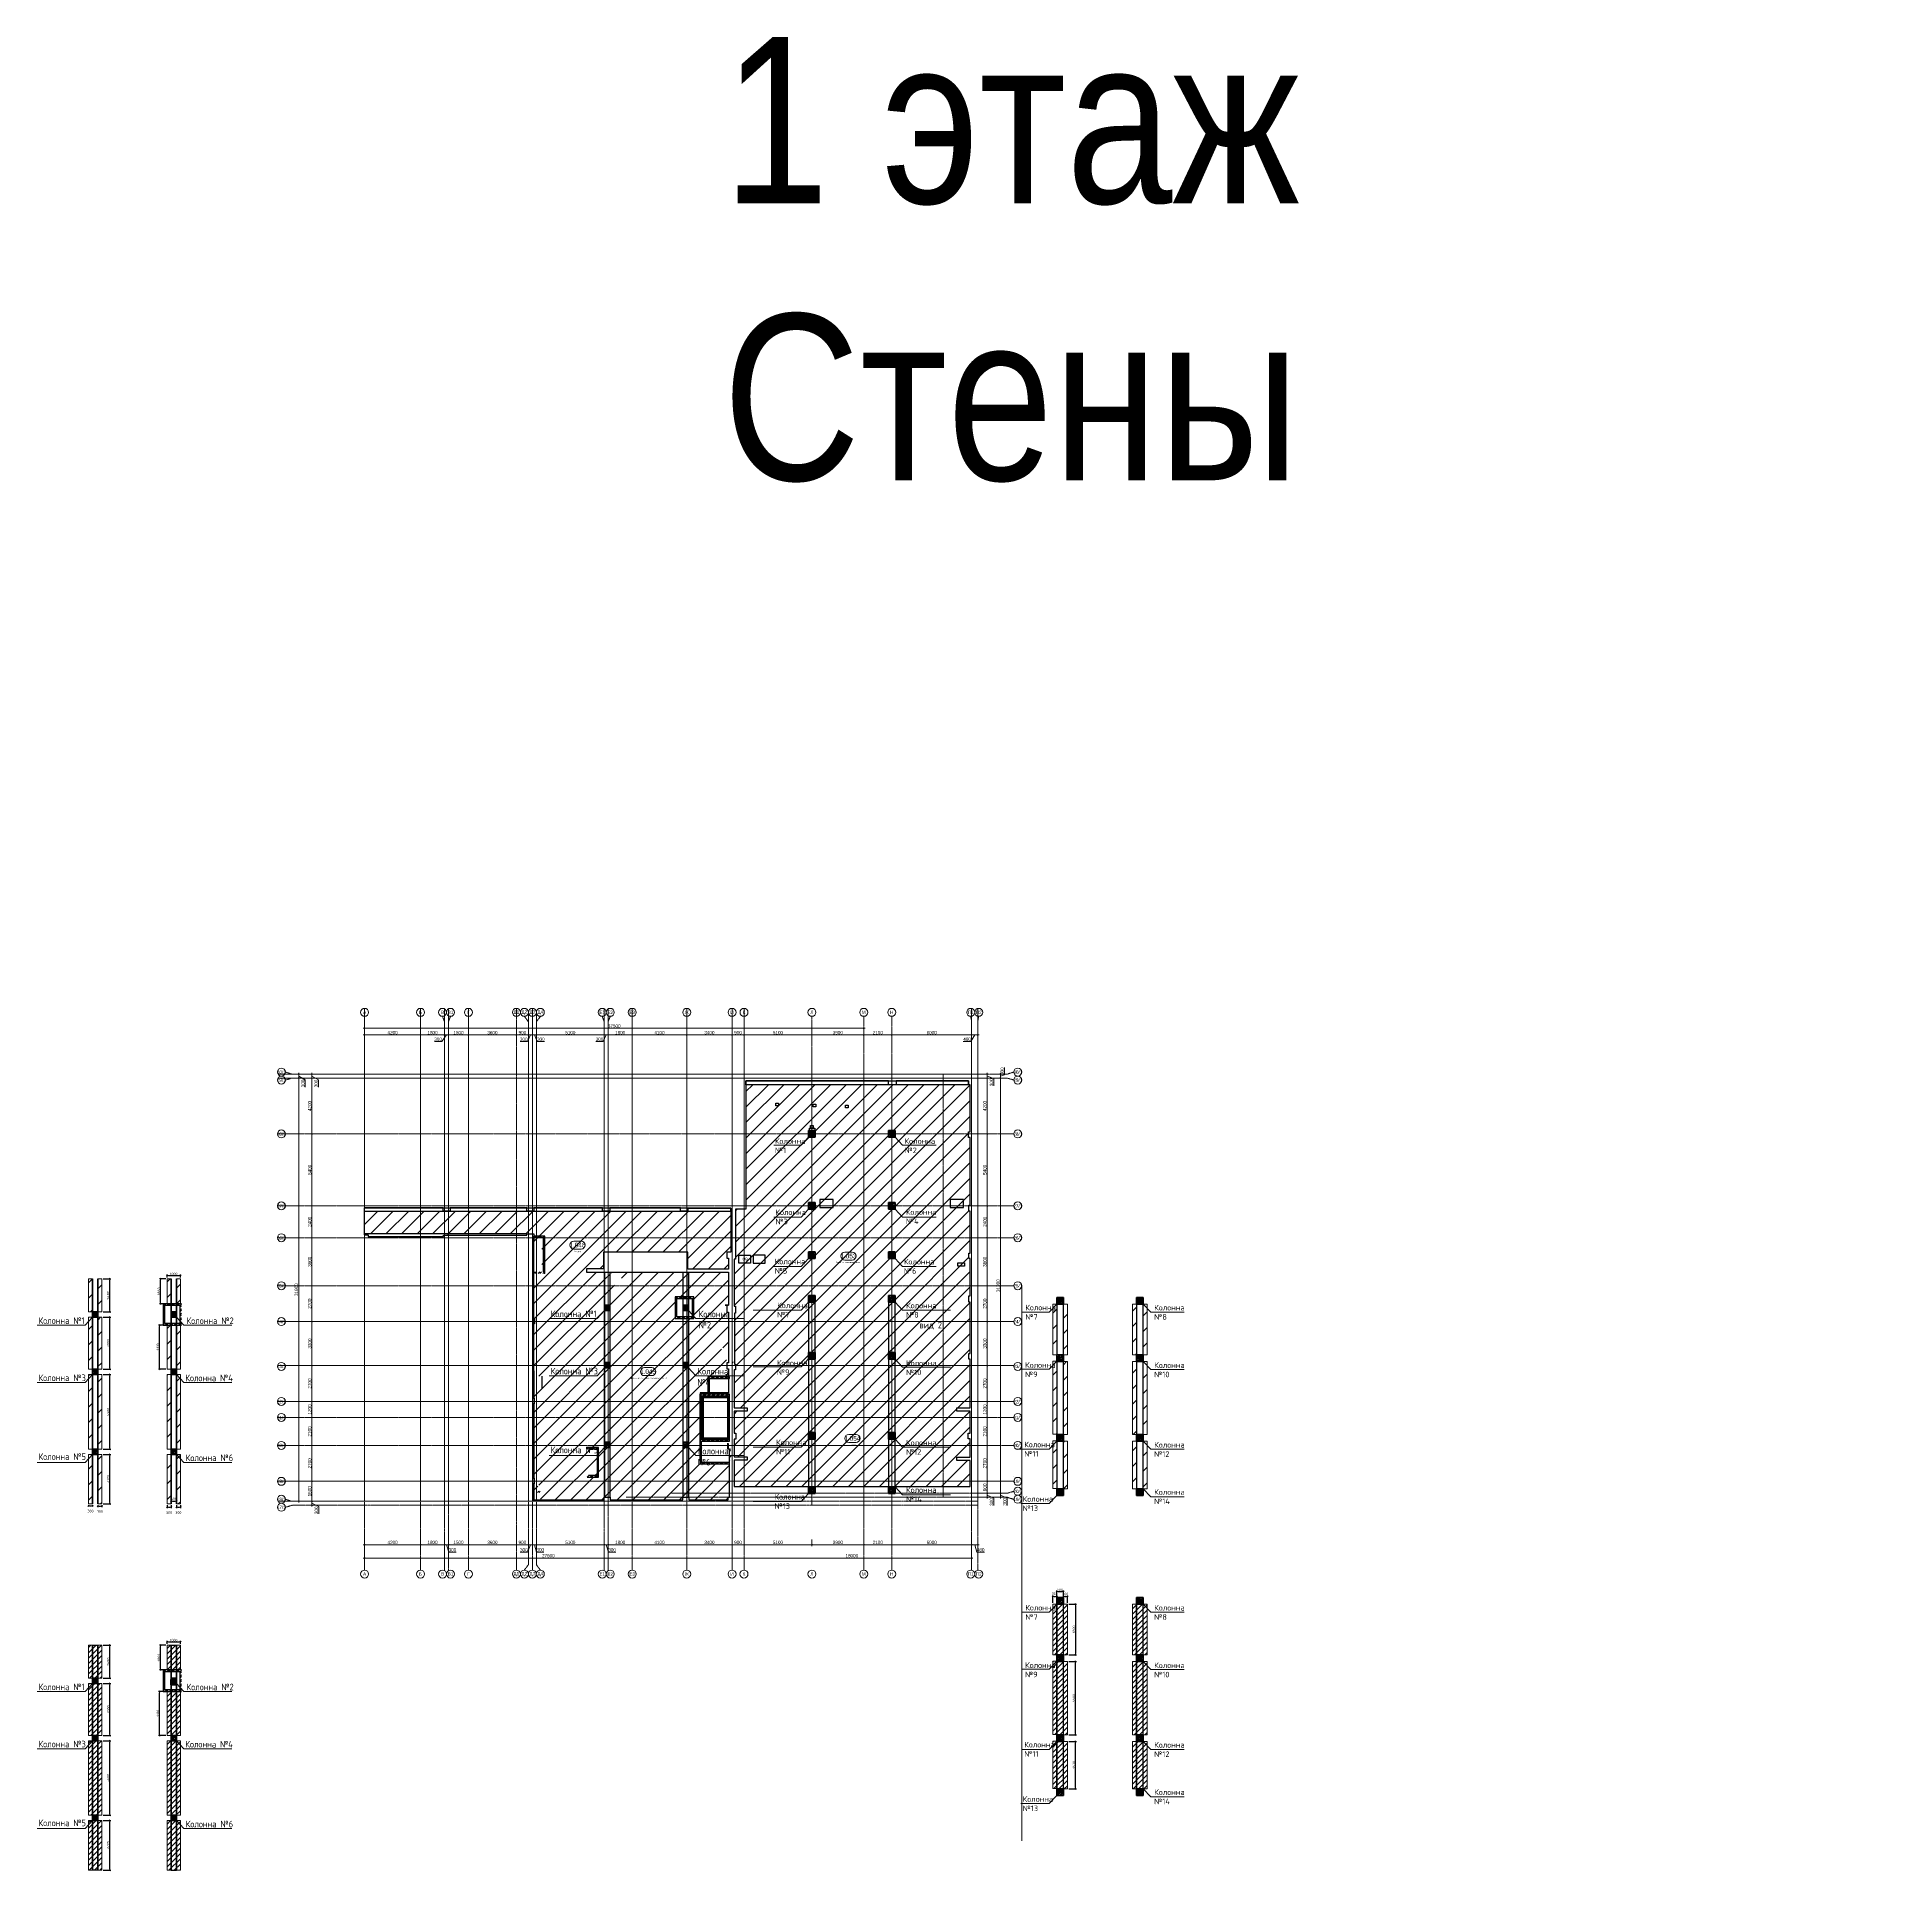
# Model space of a CAD drawing. Header units: millimetres. Extents: x -24360 to 609566, y -391049 to 148426.
# Drawn here: x 470010 to 609566, y -53635 to 84144 of the extents above; entities that cross this region are included whole.
import ezdxf
from ezdxf.enums import TextEntityAlignment as Align

# ---------------------------------------------------------------- set-up
doc = ezdxf.new("R2010")
doc.units = ezdxf.units.MM
doc.linetypes.add('CENTER2', pattern=[28.575, 19.05, -3.175, 3.175, -3.175])
doc.linetypes.add('HIDDEN2', pattern=[4.7625, 3.175, -1.5875])
doc.layers.get('Defpoints').update_dxf_attribs({"color": 140})
for name, color, linetype, lineweight in [('АИ_Текст', 7, 'Continuous', 13), ('АР_Area', 5, 'Continuous', 5), ('АР_Двери_внутренние_антипаника', 7, 'Continuous', 0), ('АР_Колонны', 70, 'Continuous', 30), ('АР_Оси_РД_размер', 8, 'Continuous', 0), ('АР_Стены ЖБ', 7, 'Continuous', 30), ('АР_Стены кирпич', 32, 'Continuous', 25), ('АР_Стены ПЕНОблок', 52, 'Continuous', 20), ('АР_Утеплитель', 31, 'Continuous', 0), ('АР_Штриховка', 8, 'Continuous', 0), ('ОВ_Шахты', 1, 'Continuous', 5), ('основной', 250, 'Continuous', 15), ('осново', 7, 'Continuous', 30), ('Потолок штриховка', 200, 'Continuous', 15), ('Размеры', 7, 'Continuous', 15), ('Уголки', 1, 'Continuous', 30)]:
    doc.layers.add(name, color=color, linetype=linetype, lineweight=lineweight)
doc.layers.add('АР_Оси_РД_100', color=7, linetype='Continuous', lineweight=0, true_color=0x525252)
doc.layers.add('КР_Балки-0.5', color=60, linetype='Continuous', lineweight=50, plot=False)
doc.styles.add('style1', font='ARIALN.TTF')
doc.styles.add('ккк', font='isocpeur.ttf', dxfattribs={"width": 0.85, "oblique": 15})
doc.styles.add('СПДС', font='isocpeur.ttf', dxfattribs={"width": 0.9})
doc.dimstyles.new('Dim100_ареал', dxfattribs={"dimscale": 100, "dimtxt": 2.5, "dimasz": 1, "dimexe": 1, "dimexo": 1, "dimgap": 0.5, "dimtad": 1, "dimzin": 12, "dimdsep": 46, "dimtxsty": 'style1', "dimblk": 'ARCHTICK', "dimcen": 1, "dimdle": 1, "dimclrd": 256, "dimclre": 256, "dimaunit": 1, "dimadec": 0, "dimazin": 3, "dimtfac": 1, "dimtmove": 1, "dimatfit": 3, "dimldrblk": 'OPEN30', "dimfxl": 4, "dimfxlon": 1, "dimtolj": 1, "dimtzin": 0, "dimlwd": 9, "dimlwe": 9, "dimarcsym": 0})
doc.dimstyles.new('Размера А3', dxfattribs={"dimtxt": 200, "dimasz": 100, "dimexe": 70, "dimexo": 100, "dimgap": 20, "dimtad": 1, "dimdec": 0, "dimrnd": 10, "dimzin": 0, "dimdsep": 46, "dimtxsty": 'СПДС', "dimblk": 'ARROWHEAD_6', "dimcen": 1, "dimclrd": 256, "dimclre": 256, "dimclrt": 256, "dimazin": 0, "dimtfac": 1, "dimtdec": 0, "dimtmove": 2, "dimatfit": 3, "dimfxl": 1, "dimtolj": 1, "dimtzin": 0, "dimarcsym": 0})
pattern_1 = [(45, (494610.58, -93847.25), (-112.2532, 112.2532), []), (45, (494722.83, -93847.25), (-112.2532, 112.2532), [198.4375, -39.6875, 0, -39.6875])]
pattern_2 = [(45, (494610.58, -94567.25), (-112.2532, 112.2532), []), (45, (494722.83, -94567.25), (-112.2532, 112.2532), [198.4375, -39.6875, 0, -39.6875])]
pattern_3 = [(45, (494520, -94635), (-168.3798, 168.3798), []), (45, (494632.25, -94635), (-168.3798, 168.3798), [])]
pattern_4 = [(45, (494520, -94635), (-168.3798, 168.3798), []), (45, (494632.25, -94635), (-168.3798, 168.3798), [])]
pattern_5 = [(45, (494520, -94635), (-168.3798, 168.3798), []), (45, (494632.25, -94635), (-168.3798, 168.3798), [])]
pattern_6 = [(45, (494520, -94635), (-168.3798, 168.3798), []), (45, (494632.25, -94635), (-168.3798, 168.3798), [])]
pattern_7 = [(45, (494520, -94635.01), (-44.90128, 44.90128), []), (135, (494520, -94635.01), (-44.90128, -44.90128), [])]
pattern_8 = [(45, (494541.18, -94535.01), (-112.2532, 112.2532), []), (45, (494653.43, -94535.01), (-112.2532, 112.2532), [198.4375, -39.6875, 0, -39.6875])]
pattern_9 = [(45, (494610.58, -97922.25), (-112.2532, 112.2532), []), (45, (494722.83, -97922.25), (-112.2532, 112.2532), [198.4375, -39.6875, 0, -39.6875])]
pattern_10 = [(45, (513250.58, -94007.25), (-112.2532, 112.2532), []), (45, (513362.83, -94007.25), (-112.2532, 112.2532), [198.4375, -39.6875, 0, -39.6875])]
pattern_11 = [(45, (456049.42, -95140), (-168.3798, 168.3798), []), (45, (456161.68, -95140), (-168.3798, 168.3798), [])]
pattern_12 = [(45, (456070.6, -95040), (-112.2532, 112.2532), []), (45, (456182.85, -95040), (-112.2532, 112.2532), [198.4375, -39.6875, 0, -39.6875])]
pattern_13 = [(45, (513250.58, -116557.25), (-112.2532, 112.2532), []), (45, (513362.83, -116557.25), (-112.2532, 112.2532), [198.4375, -39.6875, 0, -39.6875])]
pattern_14 = [(45, (456049.42, -122660), (-168.3798, 168.3798), []), (45, (456161.68, -122660), (-168.3798, 168.3798), [])]
pattern_15 = [(45, (456070.6, -122560), (-112.2532, 112.2532), []), (45, (456182.85, -122560), (-112.2532, 112.2532), [198.4375, -39.6875, 0, -39.6875])]

# ---------------------------------------------------------------- blocks, each defined once
blk = doc.blocks.new('_ArchTick')
at = {"color": 0, "linetype": 'ByBlock', "const_width": 0.15}
blk.add_lwpolyline([(-0.5, -0.5), (0.5, 0.5)], dxfattribs=at)
blk = doc.blocks.new('*D1067')
at = {"layer": 'Defpoints', "color": 0, "lineweight": 15, "transparency": 16777216}
for p in [(494611, -28132), (498811, -28132), (498811, -29132)]:
    blk.add_point(p, dxfattribs=at)
at = {"layer": 'АР_Оси_РД_размер', "lineweight": 9, "transparency": 16777216}
for p, q in [((494511, -29132), (498911, -29132)), ((494611, -28732), (494611, -29232)), ((498811, -28732), (498811, -29232))]:
    blk.add_line(p, q, dxfattribs=at)
at = {"layer": 'АР_Оси_РД_размер', "lineweight": 9, "transparency": 16777216, "xscale": 100, "yscale": 100, "zscale": 100, "rotation": 180}
blk.add_blockref('_ArchTick', (494611, -29132), dxfattribs=at)
at = {"layer": 'АР_Оси_РД_размер', "lineweight": 9, "transparency": 16777216, "xscale": 100, "yscale": 100, "zscale": 100}
blk.add_blockref('_ArchTick', (498811, -29132), dxfattribs=at)
at = {"layer": 'АР_Оси_РД_размер', "color": 0, "transparency": 16777216, "insert": (496711, -28955), "char_height": 250, "attachment_point": 5, "style": 'style1'}
blk.add_mtext('\\A1;4200', dxfattribs=at)
blk = doc.blocks.new('_Open30')
at = {"color": 0, "linetype": 'ByBlock', "lineweight": -2}
for p, q in [((-1, 0.3), (0, 0)), ((0, 0), (-1, -0.3)), ((0, 0), (-1, 0))]:
    blk.add_line(p, q, dxfattribs=at)
blk = doc.blocks.new('A-iden')
at = {"linetype": 'Continuous', "lineweight": 5}
blk.add_circle((0, -4), 3, dxfattribs=at)
at = {"color": 0, "linetype": 'Continuous', "lineweight": 20, "style": 'ккк', "width": 0.85}
blk.add_attdef('ID', text='', height=4, dxfattribs=at).set_placement((0.3, -3.9), align=Align.MIDDLE_CENTER)
blk = doc.blocks.new('*D1015')
at = {"layer": 'Defpoints', "color": 0, "lineweight": 15, "transparency": 16777216}
for p in [(498811, -28132), (500611, -28132), (500611, -29132)]:
    blk.add_point(p, dxfattribs=at)
at = {"layer": 'АР_Оси_РД_размер', "lineweight": 9, "transparency": 16777216}
for p, q in [((498711, -29132), (500711, -29132)), ((498811, -28732), (498811, -29232)), ((500611, -28732), (500611, -29232))]:
    blk.add_line(p, q, dxfattribs=at)
at = {"layer": 'АР_Оси_РД_размер', "lineweight": 9, "transparency": 16777216, "xscale": 100, "yscale": 100, "zscale": 100, "rotation": 180}
blk.add_blockref('_ArchTick', (498811, -29132), dxfattribs=at)
at = {"layer": 'АР_Оси_РД_размер', "lineweight": 9, "transparency": 16777216, "xscale": 100, "yscale": 100, "zscale": 100}
blk.add_blockref('_ArchTick', (500611, -29132), dxfattribs=at)
at = {"layer": 'АР_Оси_РД_размер', "color": 0, "transparency": 16777216, "insert": (499711, -28955), "char_height": 250, "attachment_point": 5, "style": 'style1'}
blk.add_mtext('\\A1;1800', dxfattribs=at)
blk = doc.blocks.new('*D1016')
at = {"layer": 'Defpoints', "color": 0, "lineweight": 15, "transparency": 16777216}
for p in [(500611, -28132), (500911, -28132), (500911, -29132)]:
    blk.add_point(p, dxfattribs=at)
at = {"layer": 'АР_Оси_РД_размер', "lineweight": 9, "transparency": 16777216}
for p, q in [((500511, -29132), (501011, -29132)), ((500611, -28732), (500611, -29232)), ((500761, -29132), (500928, -29690)), ((500911, -28732), (500911, -29232)), ((500928, -29690), (501480, -29690))]:
    blk.add_line(p, q, dxfattribs=at)
at = {"layer": 'АР_Оси_РД_размер', "lineweight": 9, "transparency": 16777216, "xscale": 100, "yscale": 100, "zscale": 100, "rotation": 180}
blk.add_blockref('_ArchTick', (500611, -29132), dxfattribs=at)
at = {"layer": 'АР_Оси_РД_размер', "lineweight": 9, "transparency": 16777216, "xscale": 100, "yscale": 100, "zscale": 100}
blk.add_blockref('_ArchTick', (500911, -29132), dxfattribs=at)
at = {"layer": 'АР_Оси_РД_размер', "color": 0, "transparency": 16777216, "insert": (501204, -29513), "char_height": 250, "attachment_point": 5, "style": 'style1'}
blk.add_mtext('\\A1;300', dxfattribs=at)
blk = doc.blocks.new('*D1017')
at = {"layer": 'Defpoints', "color": 0, "lineweight": 15, "transparency": 16777216}
for p in [(500911, -28132), (502411, -28132), (502411, -29132)]:
    blk.add_point(p, dxfattribs=at)
at = {"layer": 'АР_Оси_РД_размер', "lineweight": 9, "transparency": 16777216}
for p, q in [((500811, -29132), (502511, -29132)), ((500911, -28732), (500911, -29232)), ((502411, -28732), (502411, -29232))]:
    blk.add_line(p, q, dxfattribs=at)
at = {"layer": 'АР_Оси_РД_размер', "lineweight": 9, "transparency": 16777216, "xscale": 100, "yscale": 100, "zscale": 100, "rotation": 180}
blk.add_blockref('_ArchTick', (500911, -29132), dxfattribs=at)
at = {"layer": 'АР_Оси_РД_размер', "lineweight": 9, "transparency": 16777216, "xscale": 100, "yscale": 100, "zscale": 100}
blk.add_blockref('_ArchTick', (502411, -29132), dxfattribs=at)
at = {"layer": 'АР_Оси_РД_размер', "color": 0, "transparency": 16777216, "insert": (501661, -28955), "char_height": 250, "attachment_point": 5, "style": 'style1'}
blk.add_mtext('\\A1;1500', dxfattribs=at)
blk = doc.blocks.new('*D1018')
at = {"layer": 'Defpoints', "color": 0, "lineweight": 15, "transparency": 16777216}
for p in [(502411, -28132), (506011, -28132), (506011, -29132)]:
    blk.add_point(p, dxfattribs=at)
at = {"layer": 'АР_Оси_РД_размер', "lineweight": 9, "transparency": 16777216}
for p, q in [((502311, -29132), (506111, -29132)), ((502411, -28732), (502411, -29232)), ((506011, -28732), (506011, -29232))]:
    blk.add_line(p, q, dxfattribs=at)
at = {"layer": 'АР_Оси_РД_размер', "lineweight": 9, "transparency": 16777216, "xscale": 100, "yscale": 100, "zscale": 100, "rotation": 180}
blk.add_blockref('_ArchTick', (502411, -29132), dxfattribs=at)
at = {"layer": 'АР_Оси_РД_размер', "lineweight": 9, "transparency": 16777216, "xscale": 100, "yscale": 100, "zscale": 100}
blk.add_blockref('_ArchTick', (506011, -29132), dxfattribs=at)
at = {"layer": 'АР_Оси_РД_размер', "color": 0, "transparency": 16777216, "insert": (504211, -28955), "char_height": 250, "attachment_point": 5, "style": 'style1'}
blk.add_mtext('\\A1;3600', dxfattribs=at)
blk = doc.blocks.new('*D1019')
at = {"layer": 'Defpoints', "color": 0, "lineweight": 15, "transparency": 16777216}
for p in [(506011, -28132), (506911, -28132), (506911, -29132)]:
    blk.add_point(p, dxfattribs=at)
at = {"layer": 'АР_Оси_РД_размер', "lineweight": 9, "transparency": 16777216}
for p, q in [((505911, -29132), (507011, -29132)), ((506011, -28732), (506011, -29232)), ((506911, -28732), (506911, -29232))]:
    blk.add_line(p, q, dxfattribs=at)
at = {"layer": 'АР_Оси_РД_размер', "lineweight": 9, "transparency": 16777216, "xscale": 100, "yscale": 100, "zscale": 100, "rotation": 180}
blk.add_blockref('_ArchTick', (506011, -29132), dxfattribs=at)
at = {"layer": 'АР_Оси_РД_размер', "lineweight": 9, "transparency": 16777216, "xscale": 100, "yscale": 100, "zscale": 100}
blk.add_blockref('_ArchTick', (506911, -29132), dxfattribs=at)
at = {"layer": 'АР_Оси_РД_размер', "color": 0, "transparency": 16777216, "insert": (506461, -28955), "char_height": 250, "attachment_point": 5, "style": 'style1'}
blk.add_mtext('\\A1;900', dxfattribs=at)
blk = doc.blocks.new('*D1020')
at = {"layer": 'Defpoints', "color": 0, "lineweight": 15, "transparency": 16777216}
for p in [(506911, -28132), (507211, -28132), (507211, -29132)]:
    blk.add_point(p, dxfattribs=at)
at = {"layer": 'АР_Оси_РД_размер', "lineweight": 9, "transparency": 16777216}
for p, q in [((506811, -29132), (507311, -29132)), ((507061, -29132), (506847, -29691)), ((506911, -28732), (506911, -29232)), ((507211, -28732), (507211, -29232)), ((506847, -29691), (506295, -29691))]:
    blk.add_line(p, q, dxfattribs=at)
at = {"layer": 'АР_Оси_РД_размер', "lineweight": 9, "transparency": 16777216, "xscale": 100, "yscale": 100, "zscale": 100, "rotation": 180}
blk.add_blockref('_ArchTick', (506911, -29132), dxfattribs=at)
at = {"layer": 'АР_Оси_РД_размер', "lineweight": 9, "transparency": 16777216, "xscale": 100, "yscale": 100, "zscale": 100}
blk.add_blockref('_ArchTick', (507211, -29132), dxfattribs=at)
at = {"layer": 'АР_Оси_РД_размер', "color": 0, "transparency": 16777216, "insert": (506571, -29513), "char_height": 250, "attachment_point": 5, "style": 'style1'}
blk.add_mtext('\\A1;300', dxfattribs=at)
blk = doc.blocks.new('*D1021')
at = {"layer": 'Defpoints', "color": 0, "lineweight": 15, "transparency": 16777216}
for p in [(507211, -28132), (507511, -28132), (507511, -29132)]:
    blk.add_point(p, dxfattribs=at)
at = {"layer": 'АР_Оси_РД_размер', "lineweight": 9, "transparency": 16777216}
for p, q in [((507111, -29132), (507611, -29132)), ((507211, -28732), (507211, -29232)), ((507361, -29132), (507528, -29690)), ((507511, -28732), (507511, -29232)), ((507528, -29690), (508080, -29690))]:
    blk.add_line(p, q, dxfattribs=at)
at = {"layer": 'АР_Оси_РД_размер', "lineweight": 9, "transparency": 16777216, "xscale": 100, "yscale": 100, "zscale": 100, "rotation": 180}
blk.add_blockref('_ArchTick', (507211, -29132), dxfattribs=at)
at = {"layer": 'АР_Оси_РД_размер', "lineweight": 9, "transparency": 16777216, "xscale": 100, "yscale": 100, "zscale": 100}
blk.add_blockref('_ArchTick', (507511, -29132), dxfattribs=at)
at = {"layer": 'АР_Оси_РД_размер', "color": 0, "transparency": 16777216, "insert": (507804, -29513), "char_height": 250, "attachment_point": 5, "style": 'style1'}
blk.add_mtext('\\A1;300', dxfattribs=at)
blk = doc.blocks.new('*D1022')
at = {"layer": 'Defpoints', "color": 0, "lineweight": 15, "transparency": 16777216}
for p in [(507511, -28132), (512611, -28132), (512611, -29132)]:
    blk.add_point(p, dxfattribs=at)
at = {"layer": 'АР_Оси_РД_размер', "lineweight": 9, "transparency": 16777216}
for p, q in [((507411, -29132), (512711, -29132)), ((507511, -28732), (507511, -29232)), ((512611, -28732), (512611, -29232))]:
    blk.add_line(p, q, dxfattribs=at)
at = {"layer": 'АР_Оси_РД_размер', "lineweight": 9, "transparency": 16777216, "xscale": 100, "yscale": 100, "zscale": 100, "rotation": 180}
blk.add_blockref('_ArchTick', (507511, -29132), dxfattribs=at)
at = {"layer": 'АР_Оси_РД_размер', "lineweight": 9, "transparency": 16777216, "xscale": 100, "yscale": 100, "zscale": 100}
blk.add_blockref('_ArchTick', (512611, -29132), dxfattribs=at)
at = {"layer": 'АР_Оси_РД_размер', "color": 0, "transparency": 16777216, "insert": (510061, -28955), "char_height": 250, "attachment_point": 5, "style": 'style1'}
blk.add_mtext('\\A1;5100', dxfattribs=at)
blk = doc.blocks.new('*D1023')
at = {"layer": 'Defpoints', "color": 0, "lineweight": 15, "transparency": 16777216}
for p in [(512611, -28132), (512911, -28132), (512911, -29132)]:
    blk.add_point(p, dxfattribs=at)
at = {"layer": 'АР_Оси_РД_размер', "lineweight": 9, "transparency": 16777216}
for p, q in [((512511, -29132), (513011, -29132)), ((512611, -28732), (512611, -29232)), ((512761, -29132), (512928, -29690)), ((512911, -28732), (512911, -29232)), ((512928, -29690), (513480, -29690))]:
    blk.add_line(p, q, dxfattribs=at)
at = {"layer": 'АР_Оси_РД_размер', "lineweight": 9, "transparency": 16777216, "xscale": 100, "yscale": 100, "zscale": 100, "rotation": 180}
blk.add_blockref('_ArchTick', (512611, -29132), dxfattribs=at)
at = {"layer": 'АР_Оси_РД_размер', "lineweight": 9, "transparency": 16777216, "xscale": 100, "yscale": 100, "zscale": 100}
blk.add_blockref('_ArchTick', (512911, -29132), dxfattribs=at)
at = {"layer": 'АР_Оси_РД_размер', "color": 0, "transparency": 16777216, "insert": (513204, -29513), "char_height": 250, "attachment_point": 5, "style": 'style1'}
blk.add_mtext('\\A1;300', dxfattribs=at)
blk = doc.blocks.new('*D1024')
at = {"layer": 'Defpoints', "color": 0, "lineweight": 15, "transparency": 16777216}
for p in [(512911, -28132), (514711, -28132), (514711, -29132)]:
    blk.add_point(p, dxfattribs=at)
at = {"layer": 'АР_Оси_РД_размер', "lineweight": 9, "transparency": 16777216}
for p, q in [((512811, -29132), (514811, -29132)), ((512911, -28732), (512911, -29232)), ((514711, -28732), (514711, -29232))]:
    blk.add_line(p, q, dxfattribs=at)
at = {"layer": 'АР_Оси_РД_размер', "lineweight": 9, "transparency": 16777216, "xscale": 100, "yscale": 100, "zscale": 100, "rotation": 180}
blk.add_blockref('_ArchTick', (512911, -29132), dxfattribs=at)
at = {"layer": 'АР_Оси_РД_размер', "lineweight": 9, "transparency": 16777216, "xscale": 100, "yscale": 100, "zscale": 100}
blk.add_blockref('_ArchTick', (514711, -29132), dxfattribs=at)
at = {"layer": 'АР_Оси_РД_размер', "color": 0, "transparency": 16777216, "insert": (513811, -28955), "char_height": 250, "attachment_point": 5, "style": 'style1'}
blk.add_mtext('\\A1;1800', dxfattribs=at)
blk = doc.blocks.new('*D1025')
at = {"layer": 'Defpoints', "color": 0, "lineweight": 15, "transparency": 16777216}
for p in [(514711, -28132), (518811, -28132), (518811, -29132)]:
    blk.add_point(p, dxfattribs=at)
at = {"layer": 'АР_Оси_РД_размер', "lineweight": 9, "transparency": 16777216}
for p, q in [((514611, -29132), (518911, -29132)), ((514711, -28732), (514711, -29232)), ((518811, -28732), (518811, -29232))]:
    blk.add_line(p, q, dxfattribs=at)
at = {"layer": 'АР_Оси_РД_размер', "lineweight": 9, "transparency": 16777216, "xscale": 100, "yscale": 100, "zscale": 100, "rotation": 180}
blk.add_blockref('_ArchTick', (514711, -29132), dxfattribs=at)
at = {"layer": 'АР_Оси_РД_размер', "lineweight": 9, "transparency": 16777216, "xscale": 100, "yscale": 100, "zscale": 100}
blk.add_blockref('_ArchTick', (518811, -29132), dxfattribs=at)
at = {"layer": 'АР_Оси_РД_размер', "color": 0, "transparency": 16777216, "insert": (516761, -28955), "char_height": 250, "attachment_point": 5, "style": 'style1'}
blk.add_mtext('\\A1;4100', dxfattribs=at)
blk = doc.blocks.new('*D1026')
at = {"layer": 'Defpoints', "color": 0, "lineweight": 15, "transparency": 16777216}
for p in [(518811, -28132), (522211, -28132), (522211, -29132)]:
    blk.add_point(p, dxfattribs=at)
at = {"layer": 'АР_Оси_РД_размер', "lineweight": 9, "transparency": 16777216}
for p, q in [((518711, -29132), (522311, -29132)), ((518811, -28732), (518811, -29232)), ((522211, -28732), (522211, -29232))]:
    blk.add_line(p, q, dxfattribs=at)
at = {"layer": 'АР_Оси_РД_размер', "lineweight": 9, "transparency": 16777216, "xscale": 100, "yscale": 100, "zscale": 100, "rotation": 180}
blk.add_blockref('_ArchTick', (518811, -29132), dxfattribs=at)
at = {"layer": 'АР_Оси_РД_размер', "lineweight": 9, "transparency": 16777216, "xscale": 100, "yscale": 100, "zscale": 100}
blk.add_blockref('_ArchTick', (522211, -29132), dxfattribs=at)
at = {"layer": 'АР_Оси_РД_размер', "color": 0, "transparency": 16777216, "insert": (520511, -28955), "char_height": 250, "attachment_point": 5, "style": 'style1'}
blk.add_mtext('\\A1;3400', dxfattribs=at)
blk = doc.blocks.new('*D1027')
at = {"layer": 'Defpoints', "color": 0, "lineweight": 15, "transparency": 16777216}
for p in [(522211, -28132), (523111, -28132), (523111, -29132)]:
    blk.add_point(p, dxfattribs=at)
at = {"layer": 'АР_Оси_РД_размер', "lineweight": 9, "transparency": 16777216}
for p, q in [((522111, -29132), (523211, -29132)), ((522211, -28732), (522211, -29232)), ((523111, -28732), (523111, -29232))]:
    blk.add_line(p, q, dxfattribs=at)
at = {"layer": 'АР_Оси_РД_размер', "lineweight": 9, "transparency": 16777216, "xscale": 100, "yscale": 100, "zscale": 100, "rotation": 180}
blk.add_blockref('_ArchTick', (522211, -29132), dxfattribs=at)
at = {"layer": 'АР_Оси_РД_размер', "lineweight": 9, "transparency": 16777216, "xscale": 100, "yscale": 100, "zscale": 100}
blk.add_blockref('_ArchTick', (523111, -29132), dxfattribs=at)
at = {"layer": 'АР_Оси_РД_размер', "color": 0, "transparency": 16777216, "insert": (522661, -28955), "char_height": 250, "attachment_point": 5, "style": 'style1'}
blk.add_mtext('\\A1;900', dxfattribs=at)
blk = doc.blocks.new('*D1028')
at = {"layer": 'Defpoints', "color": 0, "lineweight": 15, "transparency": 16777216}
for p in [(523111, -28132), (528211, -28132), (528211, -29132)]:
    blk.add_point(p, dxfattribs=at)
at = {"layer": 'АР_Оси_РД_размер', "lineweight": 9, "transparency": 16777216}
for p, q in [((523011, -29132), (528311, -29132)), ((523111, -28732), (523111, -29232)), ((528211, -28732), (528211, -29232))]:
    blk.add_line(p, q, dxfattribs=at)
at = {"layer": 'АР_Оси_РД_размер', "lineweight": 9, "transparency": 16777216, "xscale": 100, "yscale": 100, "zscale": 100, "rotation": 180}
blk.add_blockref('_ArchTick', (523111, -29132), dxfattribs=at)
at = {"layer": 'АР_Оси_РД_размер', "lineweight": 9, "transparency": 16777216, "xscale": 100, "yscale": 100, "zscale": 100}
blk.add_blockref('_ArchTick', (528211, -29132), dxfattribs=at)
at = {"layer": 'АР_Оси_РД_размер', "color": 0, "transparency": 16777216, "insert": (525661, -28955), "char_height": 250, "attachment_point": 5, "style": 'style1'}
blk.add_mtext('\\A1;5100', dxfattribs=at)
blk = doc.blocks.new('*D1029')
at = {"layer": 'Defpoints', "color": 0, "lineweight": 15, "transparency": 16777216}
for p in [(528211, -28132), (532111, -28132), (532111, -29132)]:
    blk.add_point(p, dxfattribs=at)
at = {"layer": 'АР_Оси_РД_размер', "lineweight": 9, "transparency": 16777216}
for p, q in [((528111, -29132), (532211, -29132)), ((528211, -28732), (528211, -29232)), ((532111, -28732), (532111, -29232))]:
    blk.add_line(p, q, dxfattribs=at)
at = {"layer": 'АР_Оси_РД_размер', "lineweight": 9, "transparency": 16777216, "xscale": 100, "yscale": 100, "zscale": 100, "rotation": 180}
blk.add_blockref('_ArchTick', (528211, -29132), dxfattribs=at)
at = {"layer": 'АР_Оси_РД_размер', "lineweight": 9, "transparency": 16777216, "xscale": 100, "yscale": 100, "zscale": 100}
blk.add_blockref('_ArchTick', (532111, -29132), dxfattribs=at)
at = {"layer": 'АР_Оси_РД_размер', "color": 0, "transparency": 16777216, "insert": (530161, -28955), "char_height": 250, "attachment_point": 5, "style": 'style1'}
blk.add_mtext('\\A1;3900', dxfattribs=at)
blk = doc.blocks.new('*D1030')
at = {"layer": 'Defpoints', "color": 0, "lineweight": 15, "transparency": 16777216}
for p in [(532111, -28132), (534211, -28132), (534211, -29132)]:
    blk.add_point(p, dxfattribs=at)
at = {"layer": 'АР_Оси_РД_размер', "lineweight": 9, "transparency": 16777216}
for p, q in [((532011, -29132), (534311, -29132)), ((532111, -28732), (532111, -29232)), ((534211, -28732), (534211, -29232))]:
    blk.add_line(p, q, dxfattribs=at)
at = {"layer": 'АР_Оси_РД_размер', "lineweight": 9, "transparency": 16777216, "xscale": 100, "yscale": 100, "zscale": 100, "rotation": 180}
blk.add_blockref('_ArchTick', (532111, -29132), dxfattribs=at)
at = {"layer": 'АР_Оси_РД_размер', "lineweight": 9, "transparency": 16777216, "xscale": 100, "yscale": 100, "zscale": 100}
blk.add_blockref('_ArchTick', (534211, -29132), dxfattribs=at)
at = {"layer": 'АР_Оси_РД_размер', "color": 0, "transparency": 16777216, "insert": (533161, -28955), "char_height": 250, "attachment_point": 5, "style": 'style1'}
blk.add_mtext('\\A1;2100', dxfattribs=at)
blk = doc.blocks.new('*D1031')
at = {"layer": 'Defpoints', "color": 0, "lineweight": 15, "transparency": 16777216}
for p in [(534211, -28132), (540211, -28132), (540211, -29132)]:
    blk.add_point(p, dxfattribs=at)
at = {"layer": 'АР_Оси_РД_размер', "lineweight": 9, "transparency": 16777216}
for p, q in [((534111, -29132), (540311, -29132)), ((534211, -28732), (534211, -29232)), ((540211, -28732), (540211, -29232))]:
    blk.add_line(p, q, dxfattribs=at)
at = {"layer": 'АР_Оси_РД_размер', "lineweight": 9, "transparency": 16777216, "xscale": 100, "yscale": 100, "zscale": 100, "rotation": 180}
blk.add_blockref('_ArchTick', (534211, -29132), dxfattribs=at)
at = {"layer": 'АР_Оси_РД_размер', "lineweight": 9, "transparency": 16777216, "xscale": 100, "yscale": 100, "zscale": 100}
blk.add_blockref('_ArchTick', (540211, -29132), dxfattribs=at)
at = {"layer": 'АР_Оси_РД_размер', "color": 0, "transparency": 16777216, "insert": (537211, -28955), "char_height": 250, "attachment_point": 5, "style": 'style1'}
blk.add_mtext('\\A1;6000', dxfattribs=at)
blk = doc.blocks.new('*D1032')
at = {"layer": 'Defpoints', "color": 0, "lineweight": 15, "transparency": 16777216}
for p in [(540211, -28132), (540671, -28132), (540671, -29132)]:
    blk.add_point(p, dxfattribs=at)
at = {"layer": 'АР_Оси_РД_размер', "lineweight": 9, "transparency": 16777216}
for p, q in [((540111, -29132), (540771, -29132)), ((540211, -28732), (540211, -29232)), ((540441, -29132), (540608, -29690)), ((540671, -28732), (540671, -29232)), ((540608, -29690), (541168, -29690))]:
    blk.add_line(p, q, dxfattribs=at)
at = {"layer": 'АР_Оси_РД_размер', "lineweight": 9, "transparency": 16777216, "xscale": 100, "yscale": 100, "zscale": 100, "rotation": 180}
blk.add_blockref('_ArchTick', (540211, -29132), dxfattribs=at)
at = {"layer": 'АР_Оси_РД_размер', "lineweight": 9, "transparency": 16777216, "xscale": 100, "yscale": 100, "zscale": 100}
blk.add_blockref('_ArchTick', (540671, -29132), dxfattribs=at)
at = {"layer": 'АР_Оси_РД_размер', "color": 0, "transparency": 16777216, "insert": (540888, -29513), "char_height": 250, "attachment_point": 5, "style": 'style1'}
blk.add_mtext('\\A1;460', dxfattribs=at)
blk = doc.blocks.new('*D999')
at = {"layer": 'Defpoints', "color": 0, "lineweight": 15, "transparency": 16777216}
for p in [(490656, -25867), (491656, -25867), (491656, -26167)]:
    blk.add_point(p, dxfattribs=at)
at = {"layer": 'АР_Оси_РД_размер', "lineweight": 9, "transparency": 16777216}
for p, q in [((491056, -25867), (490556, -25867)), ((491056, -26167), (490556, -26167)), ((490656, -26267), (490656, -25767)), ((490656, -26017), (491162, -26269)), ((491162, -26269), (491162, -26821))]:
    blk.add_line(p, q, dxfattribs=at)
at = {"layer": 'АР_Оси_РД_размер', "lineweight": 9, "transparency": 16777216, "xscale": 100, "yscale": 100, "zscale": 100}
for p, rotation in [((490656, -25867), 90), ((490656, -26167), 270)]:
    blk.add_blockref('_ArchTick', p, dxfattribs=dict(at, rotation=rotation))
at = {"layer": 'АР_Оси_РД_размер', "color": 0, "transparency": 16777216, "insert": (490985, -26545), "char_height": 250, "attachment_point": 5, "rotation": 90, "style": 'style1'}
blk.add_mtext('\\A1;300', dxfattribs=at)
blk = doc.blocks.new('*D1000')
at = {"layer": 'Defpoints', "color": 0, "lineweight": 15, "transparency": 16777216}
for p in [(490656, -24367), (491656, -24367), (491656, -25867)]:
    blk.add_point(p, dxfattribs=at)
at = {"layer": 'АР_Оси_РД_размер', "lineweight": 9, "transparency": 16777216}
for p, q in [((491056, -24367), (490556, -24367)), ((490656, -25967), (490656, -24267)), ((491056, -25867), (490556, -25867))]:
    blk.add_line(p, q, dxfattribs=at)
at = {"layer": 'АР_Оси_РД_размер', "lineweight": 9, "transparency": 16777216, "xscale": 100, "yscale": 100, "zscale": 100}
for p, rotation in [((490656, -24367), 90), ((490656, -25867), 270)]:
    blk.add_blockref('_ArchTick', p, dxfattribs=dict(at, rotation=rotation))
at = {"layer": 'АР_Оси_РД_размер', "color": 0, "transparency": 16777216, "insert": (490478, -25117), "char_height": 250, "attachment_point": 5, "rotation": 90, "style": 'style1'}
blk.add_mtext('\\A1;1500', dxfattribs=at)
blk = doc.blocks.new('*D1001')
at = {"layer": 'Defpoints', "color": 0, "lineweight": 15, "transparency": 16777216}
for p in [(490656, -21667), (491656, -21667), (491656, -24367)]:
    blk.add_point(p, dxfattribs=at)
at = {"layer": 'АР_Оси_РД_размер', "lineweight": 9, "transparency": 16777216}
for p, q in [((491056, -21667), (490556, -21667)), ((490656, -24467), (490656, -21567)), ((491056, -24367), (490556, -24367))]:
    blk.add_line(p, q, dxfattribs=at)
at = {"layer": 'АР_Оси_РД_размер', "lineweight": 9, "transparency": 16777216, "xscale": 100, "yscale": 100, "zscale": 100}
for p, rotation in [((490656, -21667), 90), ((490656, -24367), 270)]:
    blk.add_blockref('_ArchTick', p, dxfattribs=dict(at, rotation=rotation))
at = {"layer": 'АР_Оси_РД_размер', "color": 0, "transparency": 16777216, "insert": (490478, -23017), "char_height": 250, "attachment_point": 5, "rotation": 90, "style": 'style1'}
blk.add_mtext('\\A1;2700', dxfattribs=at)
blk = doc.blocks.new('*D1002')
at = {"layer": 'Defpoints', "color": 0, "lineweight": 15, "transparency": 16777216}
for p in [(490656, -19567), (491656, -19567), (491656, -21667)]:
    blk.add_point(p, dxfattribs=at)
at = {"layer": 'АР_Оси_РД_размер', "lineweight": 9, "transparency": 16777216}
for p, q in [((490656, -21767), (490656, -19467)), ((491056, -19567), (490556, -19567)), ((491056, -21667), (490556, -21667))]:
    blk.add_line(p, q, dxfattribs=at)
at = {"layer": 'АР_Оси_РД_размер', "lineweight": 9, "transparency": 16777216, "xscale": 100, "yscale": 100, "zscale": 100}
for p, rotation in [((490656, -19567), 90), ((490656, -21667), 270)]:
    blk.add_blockref('_ArchTick', p, dxfattribs=dict(at, rotation=rotation))
at = {"layer": 'АР_Оси_РД_размер', "color": 0, "transparency": 16777216, "insert": (490478, -20617), "char_height": 250, "attachment_point": 5, "rotation": 90, "style": 'style1'}
blk.add_mtext('\\A1;2100', dxfattribs=at)
blk = doc.blocks.new('*D1003')
at = {"layer": 'Defpoints', "color": 0, "lineweight": 15, "transparency": 16777216}
for p in [(490656, -18367), (491656, -18367), (491656, -19567)]:
    blk.add_point(p, dxfattribs=at)
at = {"layer": 'АР_Оси_РД_размер', "lineweight": 9, "transparency": 16777216}
for p, q in [((491056, -18367), (490556, -18367)), ((490656, -19667), (490656, -18267)), ((491056, -19567), (490556, -19567))]:
    blk.add_line(p, q, dxfattribs=at)
at = {"layer": 'АР_Оси_РД_размер', "lineweight": 9, "transparency": 16777216, "xscale": 100, "yscale": 100, "zscale": 100}
for p, rotation in [((490656, -18367), 90), ((490656, -19567), 270)]:
    blk.add_blockref('_ArchTick', p, dxfattribs=dict(at, rotation=rotation))
at = {"layer": 'АР_Оси_РД_размер', "color": 0, "transparency": 16777216, "insert": (490478, -18967), "char_height": 250, "attachment_point": 5, "rotation": 90, "style": 'style1'}
blk.add_mtext('\\A1;1200', dxfattribs=at)
blk = doc.blocks.new('*D1004')
at = {"layer": 'Defpoints', "color": 0, "lineweight": 15, "transparency": 16777216}
for p in [(490656, -15667), (491656, -15667), (491656, -18367)]:
    blk.add_point(p, dxfattribs=at)
at = {"layer": 'АР_Оси_РД_размер', "lineweight": 9, "transparency": 16777216}
for p, q in [((491056, -15667), (490556, -15667)), ((490656, -18467), (490656, -15567)), ((491056, -18367), (490556, -18367))]:
    blk.add_line(p, q, dxfattribs=at)
at = {"layer": 'АР_Оси_РД_размер', "lineweight": 9, "transparency": 16777216, "xscale": 100, "yscale": 100, "zscale": 100}
for p, rotation in [((490656, -15667), 90), ((490656, -18367), 270)]:
    blk.add_blockref('_ArchTick', p, dxfattribs=dict(at, rotation=rotation))
at = {"layer": 'АР_Оси_РД_размер', "color": 0, "transparency": 16777216, "insert": (490478, -17017), "char_height": 250, "attachment_point": 5, "rotation": 90, "style": 'style1'}
blk.add_mtext('\\A1;2700', dxfattribs=at)
blk = doc.blocks.new('*D1005')
at = {"layer": 'Defpoints', "color": 0, "lineweight": 15, "transparency": 16777216}
for p in [(490656, -12367), (491656, -12367), (491656, -15667)]:
    blk.add_point(p, dxfattribs=at)
at = {"layer": 'АР_Оси_РД_размер', "lineweight": 9, "transparency": 16777216}
for p, q in [((491056, -12367), (490556, -12367)), ((490656, -15767), (490656, -12267)), ((491056, -15667), (490556, -15667))]:
    blk.add_line(p, q, dxfattribs=at)
at = {"layer": 'АР_Оси_РД_размер', "lineweight": 9, "transparency": 16777216, "xscale": 100, "yscale": 100, "zscale": 100}
for p, rotation in [((490656, -12367), 90), ((490656, -15667), 270)]:
    blk.add_blockref('_ArchTick', p, dxfattribs=dict(at, rotation=rotation))
at = {"layer": 'АР_Оси_РД_размер', "color": 0, "transparency": 16777216, "insert": (490478, -14017), "char_height": 250, "attachment_point": 5, "rotation": 90, "style": 'style1'}
blk.add_mtext('\\A1;3300', dxfattribs=at)
blk = doc.blocks.new('*D1006')
at = {"layer": 'Defpoints', "color": 0, "lineweight": 15, "transparency": 16777216}
for p in [(490656, -9667), (491656, -9667), (491656, -12367)]:
    blk.add_point(p, dxfattribs=at)
at = {"layer": 'АР_Оси_РД_размер', "lineweight": 9, "transparency": 16777216}
for p, q in [((491056, -9667), (490556, -9667)), ((490656, -12467), (490656, -9567)), ((491056, -12367), (490556, -12367))]:
    blk.add_line(p, q, dxfattribs=at)
at = {"layer": 'АР_Оси_РД_размер', "lineweight": 9, "transparency": 16777216, "xscale": 100, "yscale": 100, "zscale": 100}
for p, rotation in [((490656, -9667), 90), ((490656, -12367), 270)]:
    blk.add_blockref('_ArchTick', p, dxfattribs=dict(at, rotation=rotation))
at = {"layer": 'АР_Оси_РД_размер', "color": 0, "transparency": 16777216, "insert": (490478, -11017), "char_height": 250, "attachment_point": 5, "rotation": 90, "style": 'style1'}
blk.add_mtext('\\A1;2700', dxfattribs=at)
blk = doc.blocks.new('*D1007')
at = {"layer": 'Defpoints', "color": 0, "lineweight": 15, "transparency": 16777216}
for p in [(490656, -6067), (491656, -6067), (491656, -9667)]:
    blk.add_point(p, dxfattribs=at)
at = {"layer": 'АР_Оси_РД_размер', "lineweight": 9, "transparency": 16777216}
for p, q in [((491056, -6067), (490556, -6067)), ((490656, -9767), (490656, -5967)), ((491056, -9667), (490556, -9667))]:
    blk.add_line(p, q, dxfattribs=at)
at = {"layer": 'АР_Оси_РД_размер', "lineweight": 9, "transparency": 16777216, "xscale": 100, "yscale": 100, "zscale": 100}
for p, rotation in [((490656, -6067), 90), ((490656, -9667), 270)]:
    blk.add_blockref('_ArchTick', p, dxfattribs=dict(at, rotation=rotation))
at = {"layer": 'АР_Оси_РД_размер', "color": 0, "transparency": 16777216, "insert": (490478, -7867), "char_height": 250, "attachment_point": 5, "rotation": 90, "style": 'style1'}
blk.add_mtext('\\A1;3600', dxfattribs=at)
blk = doc.blocks.new('*D1008')
at = {"layer": 'Defpoints', "color": 0, "lineweight": 15, "transparency": 16777216}
for p in [(490656, -3667), (491656, -3667), (491656, -6067)]:
    blk.add_point(p, dxfattribs=at)
at = {"layer": 'АР_Оси_РД_размер', "lineweight": 9, "transparency": 16777216}
for p, q in [((491056, -3667), (490556, -3667)), ((490656, -6167), (490656, -3567)), ((491056, -6067), (490556, -6067))]:
    blk.add_line(p, q, dxfattribs=at)
at = {"layer": 'АР_Оси_РД_размер', "lineweight": 9, "transparency": 16777216, "xscale": 100, "yscale": 100, "zscale": 100}
for p, rotation in [((490656, -3667), 90), ((490656, -6067), 270)]:
    blk.add_blockref('_ArchTick', p, dxfattribs=dict(at, rotation=rotation))
at = {"layer": 'АР_Оси_РД_размер', "color": 0, "transparency": 16777216, "insert": (490478, -4867), "char_height": 250, "attachment_point": 5, "rotation": 90, "style": 'style1'}
blk.add_mtext('\\A1;2400', dxfattribs=at)
blk = doc.blocks.new('*D1009')
at = {"layer": 'Defpoints', "color": 0, "lineweight": 15, "transparency": 16777216}
for p in [(490656, 1733), (491656, 1733), (491656, -3667)]:
    blk.add_point(p, dxfattribs=at)
at = {"layer": 'АР_Оси_РД_размер', "lineweight": 9, "transparency": 16777216}
for p, q in [((491056, 1733), (490556, 1733)), ((490656, -3767), (490656, 1833)), ((491056, -3667), (490556, -3667))]:
    blk.add_line(p, q, dxfattribs=at)
at = {"layer": 'АР_Оси_РД_размер', "lineweight": 9, "transparency": 16777216, "xscale": 100, "yscale": 100, "zscale": 100}
for p, rotation in [((490656, 1733), 90), ((490656, -3667), 270)]:
    blk.add_blockref('_ArchTick', p, dxfattribs=dict(at, rotation=rotation))
at = {"layer": 'АР_Оси_РД_размер', "color": 0, "transparency": 16777216, "insert": (490478, -967), "char_height": 250, "attachment_point": 5, "rotation": 90, "style": 'style1'}
blk.add_mtext('\\A1;5400', dxfattribs=at)
blk = doc.blocks.new('*D1010')
at = {"layer": 'Defpoints', "color": 0, "lineweight": 15, "transparency": 16777216}
for p in [(490656, 5933), (491656, 5933), (491656, 1733)]:
    blk.add_point(p, dxfattribs=at)
at = {"layer": 'АР_Оси_РД_размер', "lineweight": 9, "transparency": 16777216}
for p, q in [((491056, 5933), (490556, 5933)), ((490656, 1633), (490656, 6033)), ((491056, 1733), (490556, 1733))]:
    blk.add_line(p, q, dxfattribs=at)
at = {"layer": 'АР_Оси_РД_размер', "lineweight": 9, "transparency": 16777216, "xscale": 100, "yscale": 100, "zscale": 100}
for p, rotation in [((490656, 5933), 90), ((490656, 1733), 270)]:
    blk.add_blockref('_ArchTick', p, dxfattribs=dict(at, rotation=rotation))
at = {"layer": 'АР_Оси_РД_размер', "color": 0, "transparency": 16777216, "insert": (490478, 3833), "char_height": 250, "attachment_point": 5, "rotation": 90, "style": 'style1'}
blk.add_mtext('\\A1;4200', dxfattribs=at)
blk = doc.blocks.new('*D1011')
at = {"layer": 'Defpoints', "color": 0, "lineweight": 15, "transparency": 16777216}
for p in [(490656, 6233), (491656, 6233), (491656, 5933)]:
    blk.add_point(p, dxfattribs=at)
at = {"layer": 'АР_Оси_РД_размер', "lineweight": 9, "transparency": 16777216}
for p, q in [((491056, 6233), (490556, 6233)), ((491056, 5933), (490556, 5933)), ((490656, 5833), (490656, 6333)), ((490656, 6083), (491143, 5799)), ((491143, 5799), (491143, 5247))]:
    blk.add_line(p, q, dxfattribs=at)
at = {"layer": 'АР_Оси_РД_размер', "lineweight": 9, "transparency": 16777216, "xscale": 100, "yscale": 100, "zscale": 100}
for p, rotation in [((490656, 6233), 90), ((490656, 5933), 270)]:
    blk.add_blockref('_ArchTick', p, dxfattribs=dict(at, rotation=rotation))
at = {"layer": 'АР_Оси_РД_размер', "color": 0, "transparency": 16777216, "insert": (490966, 5523), "char_height": 250, "attachment_point": 5, "rotation": 90, "style": 'style1'}
blk.add_mtext('\\A1;300', dxfattribs=at)
blk = doc.blocks.new('*D1012')
at = {"layer": 'Defpoints', "color": 0, "lineweight": 15, "transparency": 16777216}
for p in [(489656, 5933), (491656, 5933), (491656, -25867)]:
    blk.add_point(p, dxfattribs=at)
at = {"layer": 'АР_Оси_РД_размер', "lineweight": 9, "transparency": 16777216}
for p, q in [((490056, 5933), (489556, 5933)), ((489656, -25967), (489656, 6033)), ((490056, -25867), (489556, -25867))]:
    blk.add_line(p, q, dxfattribs=at)
at = {"layer": 'АР_Оси_РД_размер', "lineweight": 9, "transparency": 16777216, "xscale": 100, "yscale": 100, "zscale": 100}
for p, rotation in [((489656, 5933), 90), ((489656, -25867), 270)]:
    blk.add_blockref('_ArchTick', p, dxfattribs=dict(at, rotation=rotation))
at = {"layer": 'АР_Оси_РД_размер', "color": 0, "transparency": 16777216, "insert": (489478, -9967), "char_height": 250, "attachment_point": 5, "rotation": 90, "style": 'style1'}
blk.add_mtext('\\A1;31800', dxfattribs=at)
blk = doc.blocks.new('*D1013')
at = {"layer": 'Defpoints', "color": 0, "lineweight": 15, "transparency": 16777216}
for p in [(489656, 6233), (491656, 6233), (491656, 5933)]:
    blk.add_point(p, dxfattribs=at)
at = {"layer": 'АР_Оси_РД_размер', "lineweight": 9, "transparency": 16777216}
for p, q in [((490056, 6233), (489556, 6233)), ((490056, 5933), (489556, 5933)), ((489656, 5833), (489656, 6333)), ((489656, 6083), (490156, 5808)), ((490156, 5808), (490156, 5256))]:
    blk.add_line(p, q, dxfattribs=at)
at = {"layer": 'АР_Оси_РД_размер', "lineweight": 9, "transparency": 16777216, "xscale": 100, "yscale": 100, "zscale": 100}
for p, rotation in [((489656, 6233), 90), ((489656, 5933), 270)]:
    blk.add_blockref('_ArchTick', p, dxfattribs=dict(at, rotation=rotation))
at = {"layer": 'АР_Оси_РД_размер', "color": 0, "transparency": 16777216, "insert": (489978, 5532), "char_height": 250, "attachment_point": 5, "rotation": 90, "style": 'style1'}
blk.add_mtext('\\A1;300', dxfattribs=at)
blk = doc.blocks.new('*D1014')
at = {"layer": 'Defpoints', "color": 0, "lineweight": 15, "transparency": 16777216}
for p in [(494611, -28132), (522211, -28132), (522211, -30132)]:
    blk.add_point(p, dxfattribs=at)
at = {"layer": 'АР_Оси_РД_размер', "lineweight": 9, "transparency": 16777216}
for p, q in [((494511, -30132), (522311, -30132)), ((494611, -29732), (494611, -30232)), ((522211, -29732), (522211, -30232))]:
    blk.add_line(p, q, dxfattribs=at)
at = {"layer": 'АР_Оси_РД_размер', "lineweight": 9, "transparency": 16777216, "xscale": 100, "yscale": 100, "zscale": 100, "rotation": 180}
blk.add_blockref('_ArchTick', (494611, -30132), dxfattribs=at)
at = {"layer": 'АР_Оси_РД_размер', "lineweight": 9, "transparency": 16777216, "xscale": 100, "yscale": 100, "zscale": 100}
blk.add_blockref('_ArchTick', (522211, -30132), dxfattribs=at)
at = {"layer": 'АР_Оси_РД_размер', "color": 0, "transparency": 16777216, "insert": (508411, -29955), "char_height": 250, "attachment_point": 5, "style": 'style1'}
blk.add_mtext('\\A1;27600', dxfattribs=at)
blk = doc.blocks.new('*D1068')
at = {"layer": 'Defpoints', "color": 0, "lineweight": 15, "transparency": 16777216}
for p in [(540211, -24559), (522211, -28132), (540211, -30132)]:
    blk.add_point(p, dxfattribs=at)
at = {"layer": 'АР_Оси_РД_размер', "lineweight": 9, "transparency": 16777216}
for p, q in [((522111, -30132), (540311, -30132)), ((522211, -29732), (522211, -30232)), ((540211, -29732), (540211, -30232))]:
    blk.add_line(p, q, dxfattribs=at)
at = {"layer": 'АР_Оси_РД_размер', "lineweight": 9, "transparency": 16777216, "xscale": 100, "yscale": 100, "zscale": 100, "rotation": 180}
blk.add_blockref('_ArchTick', (522211, -30132), dxfattribs=at)
at = {"layer": 'АР_Оси_РД_размер', "lineweight": 9, "transparency": 16777216, "xscale": 100, "yscale": 100, "zscale": 100}
blk.add_blockref('_ArchTick', (540211, -30132), dxfattribs=at)
at = {"layer": 'АР_Оси_РД_размер', "color": 0, "transparency": 16777216, "insert": (531211, -29955), "char_height": 250, "attachment_point": 5, "style": 'style1'}
blk.add_mtext('\\A1;18000', dxfattribs=at)
blk = doc.blocks.new('*D1033')
at = {"layer": 'Defpoints', "color": 0, "lineweight": 15, "transparency": 16777216}
for p in [(540381, -25267), (540381, -25567), (542381, -25267)]:
    blk.add_point(p, dxfattribs=at)
at = {"layer": 'АР_Оси_РД_размер', "lineweight": 9, "transparency": 16777216}
for p, q in [((541981, -25267), (542481, -25267)), ((541981, -25567), (542481, -25567)), ((542381, -25667), (542381, -25167)), ((542381, -25417), (542881, -25628)), ((542881, -25628), (542881, -26180))]:
    blk.add_line(p, q, dxfattribs=at)
at = {"layer": 'АР_Оси_РД_размер', "lineweight": 9, "transparency": 16777216, "xscale": 100, "yscale": 100, "zscale": 100}
for p, rotation in [((542381, -25267), 90), ((542381, -25567), 270)]:
    blk.add_blockref('_ArchTick', p, dxfattribs=dict(at, rotation=rotation))
at = {"layer": 'АР_Оси_РД_размер', "color": 0, "transparency": 16777216, "insert": (542703, -25904), "char_height": 250, "attachment_point": 5, "rotation": 90, "style": 'style1'}
blk.add_mtext('\\A1;300', dxfattribs=at)
blk = doc.blocks.new('*D1034')
at = {"layer": 'Defpoints', "color": 0, "lineweight": 15, "transparency": 16777216}
for p in [(540381, -25267), (540381, -25567), (541381, -25267)]:
    blk.add_point(p, dxfattribs=at)
at = {"layer": 'АР_Оси_РД_размер', "lineweight": 9, "transparency": 16777216}
for p, q in [((540981, -25267), (541481, -25267)), ((540981, -25567), (541481, -25567)), ((541381, -25667), (541381, -25167)), ((541381, -25417), (541881, -25641)), ((541881, -25641), (541881, -26193))]:
    blk.add_line(p, q, dxfattribs=at)
at = {"layer": 'АР_Оси_РД_размер', "lineweight": 9, "transparency": 16777216, "xscale": 100, "yscale": 100, "zscale": 100}
for p, rotation in [((541381, -25267), 90), ((541381, -25567), 270)]:
    blk.add_blockref('_ArchTick', p, dxfattribs=dict(at, rotation=rotation))
at = {"layer": 'АР_Оси_РД_размер', "color": 0, "transparency": 16777216, "insert": (541703, -25917), "char_height": 250, "attachment_point": 5, "rotation": 90, "style": 'style1'}
blk.add_mtext('\\A1;300', dxfattribs=at)
blk = doc.blocks.new('*D1035')
at = {"layer": 'Defpoints', "color": 0, "lineweight": 15, "transparency": 16777216}
for p in [(540381, -24367), (541381, -24367), (540381, -25267)]:
    blk.add_point(p, dxfattribs=at)
at = {"layer": 'АР_Оси_РД_размер', "lineweight": 9, "transparency": 16777216}
for p, q in [((540981, -24367), (541481, -24367)), ((541381, -25367), (541381, -24267)), ((540981, -25267), (541481, -25267))]:
    blk.add_line(p, q, dxfattribs=at)
at = {"layer": 'АР_Оси_РД_размер', "lineweight": 9, "transparency": 16777216, "xscale": 100, "yscale": 100, "zscale": 100}
for p, rotation in [((541381, -24367), 90), ((541381, -25267), 270)]:
    blk.add_blockref('_ArchTick', p, dxfattribs=dict(at, rotation=rotation))
at = {"layer": 'АР_Оси_РД_размер', "color": 0, "transparency": 16777216, "insert": (541203, -24817), "char_height": 250, "attachment_point": 5, "rotation": 90, "style": 'style1'}
blk.add_mtext('\\A1;900', dxfattribs=at)
blk = doc.blocks.new('*D1036')
at = {"layer": 'Defpoints', "color": 0, "lineweight": 15, "transparency": 16777216}
for p in [(540381, -21667), (541381, -21667), (540381, -24367)]:
    blk.add_point(p, dxfattribs=at)
at = {"layer": 'АР_Оси_РД_размер', "lineweight": 9, "transparency": 16777216}
for p, q in [((540981, -21667), (541481, -21667)), ((541381, -24467), (541381, -21567)), ((540981, -24367), (541481, -24367))]:
    blk.add_line(p, q, dxfattribs=at)
at = {"layer": 'АР_Оси_РД_размер', "lineweight": 9, "transparency": 16777216, "xscale": 100, "yscale": 100, "zscale": 100}
for p, rotation in [((541381, -21667), 90), ((541381, -24367), 270)]:
    blk.add_blockref('_ArchTick', p, dxfattribs=dict(at, rotation=rotation))
at = {"layer": 'АР_Оси_РД_размер', "color": 0, "transparency": 16777216, "insert": (541203, -23017), "char_height": 250, "attachment_point": 5, "rotation": 90, "style": 'style1'}
blk.add_mtext('\\A1;2700', dxfattribs=at)
blk = doc.blocks.new('*D1037')
at = {"layer": 'Defpoints', "color": 0, "lineweight": 15, "transparency": 16777216}
for p in [(540381, -19567), (541381, -19567), (540381, -21667)]:
    blk.add_point(p, dxfattribs=at)
at = {"layer": 'АР_Оси_РД_размер', "lineweight": 9, "transparency": 16777216}
for p, q in [((541381, -21767), (541381, -19467)), ((540981, -19567), (541481, -19567)), ((540981, -21667), (541481, -21667))]:
    blk.add_line(p, q, dxfattribs=at)
at = {"layer": 'АР_Оси_РД_размер', "lineweight": 9, "transparency": 16777216, "xscale": 100, "yscale": 100, "zscale": 100}
for p, rotation in [((541381, -19567), 90), ((541381, -21667), 270)]:
    blk.add_blockref('_ArchTick', p, dxfattribs=dict(at, rotation=rotation))
at = {"layer": 'АР_Оси_РД_размер', "color": 0, "transparency": 16777216, "insert": (541203, -20617), "char_height": 250, "attachment_point": 5, "rotation": 90, "style": 'style1'}
blk.add_mtext('\\A1;2100', dxfattribs=at)
blk = doc.blocks.new('*D1038')
at = {"layer": 'Defpoints', "color": 0, "lineweight": 15, "transparency": 16777216}
for p in [(540381, -18367), (541381, -18367), (540381, -19567)]:
    blk.add_point(p, dxfattribs=at)
at = {"layer": 'АР_Оси_РД_размер', "lineweight": 9, "transparency": 16777216}
for p, q in [((540981, -18367), (541481, -18367)), ((541381, -19667), (541381, -18267)), ((540981, -19567), (541481, -19567))]:
    blk.add_line(p, q, dxfattribs=at)
at = {"layer": 'АР_Оси_РД_размер', "lineweight": 9, "transparency": 16777216, "xscale": 100, "yscale": 100, "zscale": 100}
for p, rotation in [((541381, -18367), 90), ((541381, -19567), 270)]:
    blk.add_blockref('_ArchTick', p, dxfattribs=dict(at, rotation=rotation))
at = {"layer": 'АР_Оси_РД_размер', "color": 0, "transparency": 16777216, "insert": (541203, -18967), "char_height": 250, "attachment_point": 5, "rotation": 90, "style": 'style1'}
blk.add_mtext('\\A1;1200', dxfattribs=at)
blk = doc.blocks.new('*D1039')
at = {"layer": 'Defpoints', "color": 0, "lineweight": 15, "transparency": 16777216}
for p in [(540381, -15667), (541381, -15667), (540381, -18367)]:
    blk.add_point(p, dxfattribs=at)
at = {"layer": 'АР_Оси_РД_размер', "lineweight": 9, "transparency": 16777216}
for p, q in [((540981, -15667), (541481, -15667)), ((541381, -18467), (541381, -15567)), ((540981, -18367), (541481, -18367))]:
    blk.add_line(p, q, dxfattribs=at)
at = {"layer": 'АР_Оси_РД_размер', "lineweight": 9, "transparency": 16777216, "xscale": 100, "yscale": 100, "zscale": 100}
for p, rotation in [((541381, -15667), 90), ((541381, -18367), 270)]:
    blk.add_blockref('_ArchTick', p, dxfattribs=dict(at, rotation=rotation))
at = {"layer": 'АР_Оси_РД_размер', "color": 0, "transparency": 16777216, "insert": (541203, -17017), "char_height": 250, "attachment_point": 5, "rotation": 90, "style": 'style1'}
blk.add_mtext('\\A1;2700', dxfattribs=at)
blk = doc.blocks.new('*D1040')
at = {"layer": 'Defpoints', "color": 0, "lineweight": 15, "transparency": 16777216}
for p in [(540381, -12367), (541381, -12367), (540381, -15667)]:
    blk.add_point(p, dxfattribs=at)
at = {"layer": 'АР_Оси_РД_размер', "lineweight": 9, "transparency": 16777216}
for p, q in [((540981, -12367), (541481, -12367)), ((541381, -15767), (541381, -12267)), ((540981, -15667), (541481, -15667))]:
    blk.add_line(p, q, dxfattribs=at)
at = {"layer": 'АР_Оси_РД_размер', "lineweight": 9, "transparency": 16777216, "xscale": 100, "yscale": 100, "zscale": 100}
for p, rotation in [((541381, -12367), 90), ((541381, -15667), 270)]:
    blk.add_blockref('_ArchTick', p, dxfattribs=dict(at, rotation=rotation))
at = {"layer": 'АР_Оси_РД_размер', "color": 0, "transparency": 16777216, "insert": (541203, -14017), "char_height": 250, "attachment_point": 5, "rotation": 90, "style": 'style1'}
blk.add_mtext('\\A1;3300', dxfattribs=at)
blk = doc.blocks.new('*D1041')
at = {"layer": 'Defpoints', "color": 0, "lineweight": 15, "transparency": 16777216}
for p in [(540381, -9667), (541381, -9667), (540381, -12367)]:
    blk.add_point(p, dxfattribs=at)
at = {"layer": 'АР_Оси_РД_размер', "lineweight": 9, "transparency": 16777216}
for p, q in [((540981, -9667), (541481, -9667)), ((541381, -12467), (541381, -9567)), ((540981, -12367), (541481, -12367))]:
    blk.add_line(p, q, dxfattribs=at)
at = {"layer": 'АР_Оси_РД_размер', "lineweight": 9, "transparency": 16777216, "xscale": 100, "yscale": 100, "zscale": 100}
for p, rotation in [((541381, -9667), 90), ((541381, -12367), 270)]:
    blk.add_blockref('_ArchTick', p, dxfattribs=dict(at, rotation=rotation))
at = {"layer": 'АР_Оси_РД_размер', "color": 0, "transparency": 16777216, "insert": (541203, -11017), "char_height": 250, "attachment_point": 5, "rotation": 90, "style": 'style1'}
blk.add_mtext('\\A1;2700', dxfattribs=at)
blk = doc.blocks.new('*D1042')
at = {"layer": 'Defpoints', "color": 0, "lineweight": 15, "transparency": 16777216}
for p in [(540381, -6067), (541381, -6067), (540381, -9667)]:
    blk.add_point(p, dxfattribs=at)
at = {"layer": 'АР_Оси_РД_размер', "lineweight": 9, "transparency": 16777216}
for p, q in [((540981, -6067), (541481, -6067)), ((541381, -9767), (541381, -5967)), ((540981, -9667), (541481, -9667))]:
    blk.add_line(p, q, dxfattribs=at)
at = {"layer": 'АР_Оси_РД_размер', "lineweight": 9, "transparency": 16777216, "xscale": 100, "yscale": 100, "zscale": 100}
for p, rotation in [((541381, -6067), 90), ((541381, -9667), 270)]:
    blk.add_blockref('_ArchTick', p, dxfattribs=dict(at, rotation=rotation))
at = {"layer": 'АР_Оси_РД_размер', "color": 0, "transparency": 16777216, "insert": (541203, -7867), "char_height": 250, "attachment_point": 5, "rotation": 90, "style": 'style1'}
blk.add_mtext('\\A1;3600', dxfattribs=at)
blk = doc.blocks.new('*D1043')
at = {"layer": 'Defpoints', "color": 0, "lineweight": 15, "transparency": 16777216}
for p in [(540381, -3667), (541381, -3667), (540381, -6067)]:
    blk.add_point(p, dxfattribs=at)
at = {"layer": 'АР_Оси_РД_размер', "lineweight": 9, "transparency": 16777216}
for p, q in [((540981, -3667), (541481, -3667)), ((541381, -6167), (541381, -3567)), ((540981, -6067), (541481, -6067))]:
    blk.add_line(p, q, dxfattribs=at)
at = {"layer": 'АР_Оси_РД_размер', "lineweight": 9, "transparency": 16777216, "xscale": 100, "yscale": 100, "zscale": 100}
for p, rotation in [((541381, -3667), 90), ((541381, -6067), 270)]:
    blk.add_blockref('_ArchTick', p, dxfattribs=dict(at, rotation=rotation))
at = {"layer": 'АР_Оси_РД_размер', "color": 0, "transparency": 16777216, "insert": (541203, -4867), "char_height": 250, "attachment_point": 5, "rotation": 90, "style": 'style1'}
blk.add_mtext('\\A1;2400', dxfattribs=at)
blk = doc.blocks.new('*D1044')
at = {"layer": 'Defpoints', "color": 0, "lineweight": 15, "transparency": 16777216}
for p in [(540381, 1733), (541381, 1733), (540381, -3667)]:
    blk.add_point(p, dxfattribs=at)
at = {"layer": 'АР_Оси_РД_размер', "lineweight": 9, "transparency": 16777216}
for p, q in [((540981, 1733), (541481, 1733)), ((541381, -3767), (541381, 1833)), ((540981, -3667), (541481, -3667))]:
    blk.add_line(p, q, dxfattribs=at)
at = {"layer": 'АР_Оси_РД_размер', "lineweight": 9, "transparency": 16777216, "xscale": 100, "yscale": 100, "zscale": 100}
for p, rotation in [((541381, 1733), 90), ((541381, -3667), 270)]:
    blk.add_blockref('_ArchTick', p, dxfattribs=dict(at, rotation=rotation))
at = {"layer": 'АР_Оси_РД_размер', "color": 0, "transparency": 16777216, "insert": (541203, -967), "char_height": 250, "attachment_point": 5, "rotation": 90, "style": 'style1'}
blk.add_mtext('\\A1;5400', dxfattribs=at)
blk = doc.blocks.new('*D1045')
at = {"layer": 'Defpoints', "color": 0, "lineweight": 15, "transparency": 16777216}
for p in [(540381, 5933), (541381, 5933), (540381, 1733)]:
    blk.add_point(p, dxfattribs=at)
at = {"layer": 'АР_Оси_РД_размер', "lineweight": 9, "transparency": 16777216}
for p, q in [((540981, 5933), (541481, 5933)), ((541381, 1633), (541381, 6033)), ((540981, 1733), (541481, 1733))]:
    blk.add_line(p, q, dxfattribs=at)
at = {"layer": 'АР_Оси_РД_размер', "lineweight": 9, "transparency": 16777216, "xscale": 100, "yscale": 100, "zscale": 100}
for p, rotation in [((541381, 5933), 90), ((541381, 1733), 270)]:
    blk.add_blockref('_ArchTick', p, dxfattribs=dict(at, rotation=rotation))
at = {"layer": 'АР_Оси_РД_размер', "color": 0, "transparency": 16777216, "insert": (541203, 3833), "char_height": 250, "attachment_point": 5, "rotation": 90, "style": 'style1'}
blk.add_mtext('\\A1;4200', dxfattribs=at)
blk = doc.blocks.new('*D1046')
at = {"layer": 'Defpoints', "color": 0, "lineweight": 15, "transparency": 16777216}
for p in [(540381, 6233), (540381, 5933), (541381, 6233)]:
    blk.add_point(p, dxfattribs=at)
at = {"layer": 'АР_Оси_РД_размер', "lineweight": 9, "transparency": 16777216}
for p, q in [((540981, 6233), (541481, 6233)), ((540981, 5933), (541481, 5933)), ((541381, 5833), (541381, 6333)), ((541381, 6083), (541881, 5890)), ((541881, 5890), (541881, 5338))]:
    blk.add_line(p, q, dxfattribs=at)
at = {"layer": 'АР_Оси_РД_размер', "lineweight": 9, "transparency": 16777216, "xscale": 100, "yscale": 100, "zscale": 100}
for p, rotation in [((541381, 6233), 90), ((541381, 5933), 270)]:
    blk.add_blockref('_ArchTick', p, dxfattribs=dict(at, rotation=rotation))
at = {"layer": 'АР_Оси_РД_размер', "color": 0, "transparency": 16777216, "insert": (541703, 5614), "char_height": 250, "attachment_point": 5, "rotation": 90, "style": 'style1'}
blk.add_mtext('\\A1;300', dxfattribs=at)
blk = doc.blocks.new('*D1069')
at = {"layer": 'Defpoints', "color": 0, "lineweight": 15, "transparency": 16777216}
for p in [(542381, 5933), (609566, 5933), (540381, -25267)]:
    blk.add_point(p, dxfattribs=at)
at = {"layer": 'АР_Оси_РД_размер', "lineweight": 9, "transparency": 16777216}
for p, q in [((542781, 5933), (542281, 5933)), ((542381, -25367), (542381, 6033)), ((541981, -25267), (542481, -25267))]:
    blk.add_line(p, q, dxfattribs=at)
at = {"layer": 'АР_Оси_РД_размер', "lineweight": 9, "transparency": 16777216, "xscale": 100, "yscale": 100, "zscale": 100}
for p, rotation in [((542381, 5933), 90), ((542381, -25267), 270)]:
    blk.add_blockref('_ArchTick', p, dxfattribs=dict(at, rotation=rotation))
at = {"layer": 'АР_Оси_РД_размер', "color": 0, "transparency": 16777216, "insert": (542203, -9667), "char_height": 250, "attachment_point": 5, "rotation": 90, "style": 'style1'}
blk.add_mtext('\\A1;31200', dxfattribs=at)
blk = doc.blocks.new('*D1070')
at = {"layer": 'Defpoints', "color": 0, "lineweight": 15, "transparency": 16777216}
for p in [(540381, 6233), (542381, 6233), (609566, 5933)]:
    blk.add_point(p, dxfattribs=at)
at = {"layer": 'АР_Оси_РД_размер', "lineweight": 9, "transparency": 16777216}
for p, q in [((541981, 6233), (542481, 6233)), ((542781, 5933), (542281, 5933)), ((542381, 5833), (542381, 6333)), ((542381, 6083), (542683, 6174)), ((542683, 6174), (542683, 6726))]:
    blk.add_line(p, q, dxfattribs=at)
at = {"layer": 'АР_Оси_РД_размер', "lineweight": 9, "transparency": 16777216, "xscale": 100, "yscale": 100, "zscale": 100}
for p, rotation in [((542381, 6233), 90), ((542381, 5933), 270)]:
    blk.add_blockref('_ArchTick', p, dxfattribs=dict(at, rotation=rotation))
at = {"layer": 'АР_Оси_РД_размер', "color": 0, "transparency": 16777216, "insert": (542506, 6450), "char_height": 250, "attachment_point": 5, "rotation": 90, "style": 'style1'}
blk.add_mtext('\\A1;300', dxfattribs=at)
blk = doc.blocks.new('*D1047')
at = {"layer": 'Defpoints', "color": 0, "lineweight": 15, "transparency": 16777216}
for p in [(532111, 9671), (494611, 7671), (532111, 7671)]:
    blk.add_point(p, dxfattribs=at)
at = {"layer": 'АР_Оси_РД_размер', "lineweight": 9, "transparency": 16777216}
for p, q in [((494611, 9271), (494611, 9771)), ((532111, 9271), (532111, 9771)), ((494511, 9671), (532211, 9671))]:
    blk.add_line(p, q, dxfattribs=at)
at = {"layer": 'АР_Оси_РД_размер', "lineweight": 9, "transparency": 16777216, "xscale": 100, "yscale": 100, "zscale": 100, "rotation": 180}
blk.add_blockref('_ArchTick', (494611, 9671), dxfattribs=at)
at = {"layer": 'АР_Оси_РД_размер', "lineweight": 9, "transparency": 16777216, "xscale": 100, "yscale": 100, "zscale": 100}
blk.add_blockref('_ArchTick', (532111, 9671), dxfattribs=at)
at = {"layer": 'АР_Оси_РД_размер', "color": 0, "transparency": 16777216, "insert": (513361, 9849), "char_height": 250, "attachment_point": 5, "style": 'style1'}
blk.add_mtext('\\A1;37500', dxfattribs=at)
blk = doc.blocks.new('*D1048')
at = {"layer": 'Defpoints', "color": 0, "lineweight": 15, "transparency": 16777216}
for p in [(498811, 9171), (494611, 7671), (498811, 7671)]:
    blk.add_point(p, dxfattribs=at)
at = {"layer": 'АР_Оси_РД_размер', "lineweight": 9, "transparency": 16777216}
for p, q in [((494511, 9171), (498911, 9171)), ((494611, 8771), (494611, 9271)), ((498811, 8771), (498811, 9271))]:
    blk.add_line(p, q, dxfattribs=at)
at = {"layer": 'АР_Оси_РД_размер', "lineweight": 9, "transparency": 16777216, "xscale": 100, "yscale": 100, "zscale": 100, "rotation": 180}
blk.add_blockref('_ArchTick', (494611, 9171), dxfattribs=at)
at = {"layer": 'АР_Оси_РД_размер', "lineweight": 9, "transparency": 16777216, "xscale": 100, "yscale": 100, "zscale": 100}
blk.add_blockref('_ArchTick', (498811, 9171), dxfattribs=at)
at = {"layer": 'АР_Оси_РД_размер', "color": 0, "transparency": 16777216, "insert": (496711, 9349), "char_height": 250, "attachment_point": 5, "style": 'style1'}
blk.add_mtext('\\A1;4200', dxfattribs=at)
blk = doc.blocks.new('*D1049')
at = {"layer": 'Defpoints', "color": 0, "lineweight": 15, "transparency": 16777216}
for p in [(500611, 9171), (498811, 7671), (500611, 7671)]:
    blk.add_point(p, dxfattribs=at)
at = {"layer": 'АР_Оси_РД_размер', "lineweight": 9, "transparency": 16777216}
for p, q in [((498711, 9171), (500711, 9171)), ((498811, 8771), (498811, 9271)), ((500611, 8771), (500611, 9271))]:
    blk.add_line(p, q, dxfattribs=at)
at = {"layer": 'АР_Оси_РД_размер', "lineweight": 9, "transparency": 16777216, "xscale": 100, "yscale": 100, "zscale": 100, "rotation": 180}
blk.add_blockref('_ArchTick', (498811, 9171), dxfattribs=at)
at = {"layer": 'АР_Оси_РД_размер', "lineweight": 9, "transparency": 16777216, "xscale": 100, "yscale": 100, "zscale": 100}
blk.add_blockref('_ArchTick', (500611, 9171), dxfattribs=at)
at = {"layer": 'АР_Оси_РД_размер', "color": 0, "transparency": 16777216, "insert": (499711, 9349), "char_height": 250, "attachment_point": 5, "style": 'style1'}
blk.add_mtext('\\A1;1800', dxfattribs=at)
blk = doc.blocks.new('*D1050')
at = {"layer": 'Defpoints', "color": 0, "lineweight": 15, "transparency": 16777216}
for p in [(500911, 9171), (500611, 7671), (500911, 7671)]:
    blk.add_point(p, dxfattribs=at)
at = {"layer": 'АР_Оси_РД_размер', "lineweight": 9, "transparency": 16777216}
for p, q in [((500403, 8671), (499850, 8671)), ((500761, 9171), (500403, 8671)), ((500511, 9171), (501011, 9171)), ((500611, 8771), (500611, 9271)), ((500911, 8771), (500911, 9271))]:
    blk.add_line(p, q, dxfattribs=at)
at = {"layer": 'АР_Оси_РД_размер', "lineweight": 9, "transparency": 16777216, "xscale": 100, "yscale": 100, "zscale": 100, "rotation": 180}
blk.add_blockref('_ArchTick', (500611, 9171), dxfattribs=at)
at = {"layer": 'АР_Оси_РД_размер', "lineweight": 9, "transparency": 16777216, "xscale": 100, "yscale": 100, "zscale": 100}
blk.add_blockref('_ArchTick', (500911, 9171), dxfattribs=at)
at = {"layer": 'АР_Оси_РД_размер', "color": 0, "transparency": 16777216, "insert": (500127, 8849), "char_height": 250, "attachment_point": 5, "style": 'style1'}
blk.add_mtext('\\A1;300', dxfattribs=at)
blk = doc.blocks.new('*D1051')
at = {"layer": 'Defpoints', "color": 0, "lineweight": 15, "transparency": 16777216}
for p in [(502411, 9171), (500911, 7671), (502411, 7671)]:
    blk.add_point(p, dxfattribs=at)
at = {"layer": 'АР_Оси_РД_размер', "lineweight": 9, "transparency": 16777216}
for p, q in [((500811, 9171), (502511, 9171)), ((500911, 8771), (500911, 9271)), ((502411, 8771), (502411, 9271))]:
    blk.add_line(p, q, dxfattribs=at)
at = {"layer": 'АР_Оси_РД_размер', "lineweight": 9, "transparency": 16777216, "xscale": 100, "yscale": 100, "zscale": 100, "rotation": 180}
blk.add_blockref('_ArchTick', (500911, 9171), dxfattribs=at)
at = {"layer": 'АР_Оси_РД_размер', "lineweight": 9, "transparency": 16777216, "xscale": 100, "yscale": 100, "zscale": 100}
blk.add_blockref('_ArchTick', (502411, 9171), dxfattribs=at)
at = {"layer": 'АР_Оси_РД_размер', "color": 0, "transparency": 16777216, "insert": (501661, 9349), "char_height": 250, "attachment_point": 5, "style": 'style1'}
blk.add_mtext('\\A1;1500', dxfattribs=at)
blk = doc.blocks.new('*D1052')
at = {"layer": 'Defpoints', "color": 0, "lineweight": 15, "transparency": 16777216}
for p in [(506011, 9171), (502411, 7671), (506011, 7671)]:
    blk.add_point(p, dxfattribs=at)
at = {"layer": 'АР_Оси_РД_размер', "lineweight": 9, "transparency": 16777216}
for p, q in [((502311, 9171), (506111, 9171)), ((502411, 8771), (502411, 9271)), ((506011, 8771), (506011, 9271))]:
    blk.add_line(p, q, dxfattribs=at)
at = {"layer": 'АР_Оси_РД_размер', "lineweight": 9, "transparency": 16777216, "xscale": 100, "yscale": 100, "zscale": 100, "rotation": 180}
blk.add_blockref('_ArchTick', (502411, 9171), dxfattribs=at)
at = {"layer": 'АР_Оси_РД_размер', "lineweight": 9, "transparency": 16777216, "xscale": 100, "yscale": 100, "zscale": 100}
blk.add_blockref('_ArchTick', (506011, 9171), dxfattribs=at)
at = {"layer": 'АР_Оси_РД_размер', "color": 0, "transparency": 16777216, "insert": (504211, 9349), "char_height": 250, "attachment_point": 5, "style": 'style1'}
blk.add_mtext('\\A1;3600', dxfattribs=at)
blk = doc.blocks.new('*D1053')
at = {"layer": 'Defpoints', "color": 0, "lineweight": 15, "transparency": 16777216}
for p in [(506911, 9171), (506011, 7671), (506911, 7671)]:
    blk.add_point(p, dxfattribs=at)
at = {"layer": 'АР_Оси_РД_размер', "lineweight": 9, "transparency": 16777216}
for p, q in [((505911, 9171), (507011, 9171)), ((506011, 8771), (506011, 9271)), ((506911, 8771), (506911, 9271))]:
    blk.add_line(p, q, dxfattribs=at)
at = {"layer": 'АР_Оси_РД_размер', "lineweight": 9, "transparency": 16777216, "xscale": 100, "yscale": 100, "zscale": 100, "rotation": 180}
blk.add_blockref('_ArchTick', (506011, 9171), dxfattribs=at)
at = {"layer": 'АР_Оси_РД_размер', "lineweight": 9, "transparency": 16777216, "xscale": 100, "yscale": 100, "zscale": 100}
blk.add_blockref('_ArchTick', (506911, 9171), dxfattribs=at)
at = {"layer": 'АР_Оси_РД_размер', "color": 0, "transparency": 16777216, "insert": (506461, 9349), "char_height": 250, "attachment_point": 5, "style": 'style1'}
blk.add_mtext('\\A1;900', dxfattribs=at)
blk = doc.blocks.new('*D1054')
at = {"layer": 'Defpoints', "color": 0, "lineweight": 15, "transparency": 16777216}
for p in [(507211, 9171), (506911, 7671), (507211, 7671)]:
    blk.add_point(p, dxfattribs=at)
at = {"layer": 'АР_Оси_РД_размер', "lineweight": 9, "transparency": 16777216}
for p, q in [((506839, 8671), (506287, 8671)), ((506811, 9171), (507311, 9171)), ((507061, 9171), (506839, 8671)), ((506911, 8771), (506911, 9271)), ((507211, 8771), (507211, 9271))]:
    blk.add_line(p, q, dxfattribs=at)
at = {"layer": 'АР_Оси_РД_размер', "lineweight": 9, "transparency": 16777216, "xscale": 100, "yscale": 100, "zscale": 100, "rotation": 180}
blk.add_blockref('_ArchTick', (506911, 9171), dxfattribs=at)
at = {"layer": 'АР_Оси_РД_размер', "lineweight": 9, "transparency": 16777216, "xscale": 100, "yscale": 100, "zscale": 100}
blk.add_blockref('_ArchTick', (507211, 9171), dxfattribs=at)
at = {"layer": 'АР_Оси_РД_размер', "color": 0, "transparency": 16777216, "insert": (506563, 8849), "char_height": 250, "attachment_point": 5, "style": 'style1'}
blk.add_mtext('\\A1;300', dxfattribs=at)
blk = doc.blocks.new('*D1055')
at = {"layer": 'Defpoints', "color": 0, "lineweight": 15, "transparency": 16777216}
for p in [(507511, 9171), (507211, 7671), (507511, 7671)]:
    blk.add_point(p, dxfattribs=at)
at = {"layer": 'АР_Оси_РД_размер', "lineweight": 9, "transparency": 16777216}
for p, q in [((507111, 9171), (507611, 9171)), ((507211, 8771), (507211, 9271)), ((507361, 9171), (507570, 8671)), ((507511, 8771), (507511, 9271)), ((507570, 8671), (508122, 8671))]:
    blk.add_line(p, q, dxfattribs=at)
at = {"layer": 'АР_Оси_РД_размер', "lineweight": 9, "transparency": 16777216, "xscale": 100, "yscale": 100, "zscale": 100, "rotation": 180}
blk.add_blockref('_ArchTick', (507211, 9171), dxfattribs=at)
at = {"layer": 'АР_Оси_РД_размер', "lineweight": 9, "transparency": 16777216, "xscale": 100, "yscale": 100, "zscale": 100}
blk.add_blockref('_ArchTick', (507511, 9171), dxfattribs=at)
at = {"layer": 'АР_Оси_РД_размер', "color": 0, "transparency": 16777216, "insert": (507846, 8849), "char_height": 250, "attachment_point": 5, "style": 'style1'}
blk.add_mtext('\\A1;300', dxfattribs=at)
blk = doc.blocks.new('*D1056')
at = {"layer": 'Defpoints', "color": 0, "lineweight": 15, "transparency": 16777216}
for p in [(512611, 9171), (507511, 7671), (512611, 7671)]:
    blk.add_point(p, dxfattribs=at)
at = {"layer": 'АР_Оси_РД_размер', "lineweight": 9, "transparency": 16777216}
for p, q in [((507411, 9171), (512711, 9171)), ((507511, 8771), (507511, 9271)), ((512611, 8771), (512611, 9271))]:
    blk.add_line(p, q, dxfattribs=at)
at = {"layer": 'АР_Оси_РД_размер', "lineweight": 9, "transparency": 16777216, "xscale": 100, "yscale": 100, "zscale": 100, "rotation": 180}
blk.add_blockref('_ArchTick', (507511, 9171), dxfattribs=at)
at = {"layer": 'АР_Оси_РД_размер', "lineweight": 9, "transparency": 16777216, "xscale": 100, "yscale": 100, "zscale": 100}
blk.add_blockref('_ArchTick', (512611, 9171), dxfattribs=at)
at = {"layer": 'АР_Оси_РД_размер', "color": 0, "transparency": 16777216, "insert": (510061, 9349), "char_height": 250, "attachment_point": 5, "style": 'style1'}
blk.add_mtext('\\A1;5100', dxfattribs=at)
blk = doc.blocks.new('*D1057')
at = {"layer": 'Defpoints', "color": 0, "lineweight": 15, "transparency": 16777216}
for p in [(512911, 9171), (512611, 7671), (512911, 7671)]:
    blk.add_point(p, dxfattribs=at)
at = {"layer": 'АР_Оси_РД_размер', "lineweight": 9, "transparency": 16777216}
for p, q in [((512535, 8671), (511983, 8671)), ((512511, 9171), (513011, 9171)), ((512761, 9171), (512535, 8671)), ((512611, 8771), (512611, 9271)), ((512911, 8771), (512911, 9271))]:
    blk.add_line(p, q, dxfattribs=at)
at = {"layer": 'АР_Оси_РД_размер', "lineweight": 9, "transparency": 16777216, "xscale": 100, "yscale": 100, "zscale": 100, "rotation": 180}
blk.add_blockref('_ArchTick', (512611, 9171), dxfattribs=at)
at = {"layer": 'АР_Оси_РД_размер', "lineweight": 9, "transparency": 16777216, "xscale": 100, "yscale": 100, "zscale": 100}
blk.add_blockref('_ArchTick', (512911, 9171), dxfattribs=at)
at = {"layer": 'АР_Оси_РД_размер', "color": 0, "transparency": 16777216, "insert": (512259, 8849), "char_height": 250, "attachment_point": 5, "style": 'style1'}
blk.add_mtext('\\A1;300', dxfattribs=at)
blk = doc.blocks.new('*D1058')
at = {"layer": 'Defpoints', "color": 0, "lineweight": 15, "transparency": 16777216}
for p in [(514711, 9171), (512911, 7671), (514711, 7671)]:
    blk.add_point(p, dxfattribs=at)
at = {"layer": 'АР_Оси_РД_размер', "lineweight": 9, "transparency": 16777216}
for p, q in [((512811, 9171), (514811, 9171)), ((512911, 8771), (512911, 9271)), ((514711, 8771), (514711, 9271))]:
    blk.add_line(p, q, dxfattribs=at)
at = {"layer": 'АР_Оси_РД_размер', "lineweight": 9, "transparency": 16777216, "xscale": 100, "yscale": 100, "zscale": 100, "rotation": 180}
blk.add_blockref('_ArchTick', (512911, 9171), dxfattribs=at)
at = {"layer": 'АР_Оси_РД_размер', "lineweight": 9, "transparency": 16777216, "xscale": 100, "yscale": 100, "zscale": 100}
blk.add_blockref('_ArchTick', (514711, 9171), dxfattribs=at)
at = {"layer": 'АР_Оси_РД_размер', "color": 0, "transparency": 16777216, "insert": (513811, 9349), "char_height": 250, "attachment_point": 5, "style": 'style1'}
blk.add_mtext('\\A1;1800', dxfattribs=at)
blk = doc.blocks.new('*D1059')
at = {"layer": 'Defpoints', "color": 0, "lineweight": 15, "transparency": 16777216}
for p in [(518811, 9171), (514711, 7671), (518811, 7671)]:
    blk.add_point(p, dxfattribs=at)
at = {"layer": 'АР_Оси_РД_размер', "lineweight": 9, "transparency": 16777216}
for p, q in [((514611, 9171), (518911, 9171)), ((514711, 8771), (514711, 9271)), ((518811, 8771), (518811, 9271))]:
    blk.add_line(p, q, dxfattribs=at)
at = {"layer": 'АР_Оси_РД_размер', "lineweight": 9, "transparency": 16777216, "xscale": 100, "yscale": 100, "zscale": 100, "rotation": 180}
blk.add_blockref('_ArchTick', (514711, 9171), dxfattribs=at)
at = {"layer": 'АР_Оси_РД_размер', "lineweight": 9, "transparency": 16777216, "xscale": 100, "yscale": 100, "zscale": 100}
blk.add_blockref('_ArchTick', (518811, 9171), dxfattribs=at)
at = {"layer": 'АР_Оси_РД_размер', "color": 0, "transparency": 16777216, "insert": (516761, 9349), "char_height": 250, "attachment_point": 5, "style": 'style1'}
blk.add_mtext('\\A1;4100', dxfattribs=at)
blk = doc.blocks.new('*D1060')
at = {"layer": 'Defpoints', "color": 0, "lineweight": 15, "transparency": 16777216}
for p in [(522211, 9171), (518811, 7671), (522211, 7671)]:
    blk.add_point(p, dxfattribs=at)
at = {"layer": 'АР_Оси_РД_размер', "lineweight": 9, "transparency": 16777216}
for p, q in [((518711, 9171), (522311, 9171)), ((518811, 8771), (518811, 9271)), ((522211, 8771), (522211, 9271))]:
    blk.add_line(p, q, dxfattribs=at)
at = {"layer": 'АР_Оси_РД_размер', "lineweight": 9, "transparency": 16777216, "xscale": 100, "yscale": 100, "zscale": 100, "rotation": 180}
blk.add_blockref('_ArchTick', (518811, 9171), dxfattribs=at)
at = {"layer": 'АР_Оси_РД_размер', "lineweight": 9, "transparency": 16777216, "xscale": 100, "yscale": 100, "zscale": 100}
blk.add_blockref('_ArchTick', (522211, 9171), dxfattribs=at)
at = {"layer": 'АР_Оси_РД_размер', "color": 0, "transparency": 16777216, "insert": (520511, 9349), "char_height": 250, "attachment_point": 5, "style": 'style1'}
blk.add_mtext('\\A1;3400', dxfattribs=at)
blk = doc.blocks.new('*D1061')
at = {"layer": 'Defpoints', "color": 0, "lineweight": 15, "transparency": 16777216}
for p in [(523111, 9171), (522211, 7671), (523111, 7671)]:
    blk.add_point(p, dxfattribs=at)
at = {"layer": 'АР_Оси_РД_размер', "lineweight": 9, "transparency": 16777216}
for p, q in [((522111, 9171), (523211, 9171)), ((522211, 8771), (522211, 9271)), ((523111, 8771), (523111, 9271))]:
    blk.add_line(p, q, dxfattribs=at)
at = {"layer": 'АР_Оси_РД_размер', "lineweight": 9, "transparency": 16777216, "xscale": 100, "yscale": 100, "zscale": 100, "rotation": 180}
blk.add_blockref('_ArchTick', (522211, 9171), dxfattribs=at)
at = {"layer": 'АР_Оси_РД_размер', "lineweight": 9, "transparency": 16777216, "xscale": 100, "yscale": 100, "zscale": 100}
blk.add_blockref('_ArchTick', (523111, 9171), dxfattribs=at)
at = {"layer": 'АР_Оси_РД_размер', "color": 0, "transparency": 16777216, "insert": (522661, 9349), "char_height": 250, "attachment_point": 5, "style": 'style1'}
blk.add_mtext('\\A1;900', dxfattribs=at)
blk = doc.blocks.new('*D1062')
at = {"layer": 'Defpoints', "color": 0, "lineweight": 15, "transparency": 16777216}
for p in [(528211, 9171), (523111, 7671), (528211, 7671)]:
    blk.add_point(p, dxfattribs=at)
at = {"layer": 'АР_Оси_РД_размер', "lineweight": 9, "transparency": 16777216}
for p, q in [((523011, 9171), (528311, 9171)), ((523111, 8771), (523111, 9271)), ((528211, 8771), (528211, 9271))]:
    blk.add_line(p, q, dxfattribs=at)
at = {"layer": 'АР_Оси_РД_размер', "lineweight": 9, "transparency": 16777216, "xscale": 100, "yscale": 100, "zscale": 100, "rotation": 180}
blk.add_blockref('_ArchTick', (523111, 9171), dxfattribs=at)
at = {"layer": 'АР_Оси_РД_размер', "lineweight": 9, "transparency": 16777216, "xscale": 100, "yscale": 100, "zscale": 100}
blk.add_blockref('_ArchTick', (528211, 9171), dxfattribs=at)
at = {"layer": 'АР_Оси_РД_размер', "color": 0, "transparency": 16777216, "insert": (525661, 9349), "char_height": 250, "attachment_point": 5, "style": 'style1'}
blk.add_mtext('\\A1;5100', dxfattribs=at)
blk = doc.blocks.new('*D1063')
at = {"layer": 'Defpoints', "color": 0, "lineweight": 15, "transparency": 16777216}
for p in [(532111, 9171), (528211, 7671), (532111, 7671)]:
    blk.add_point(p, dxfattribs=at)
at = {"layer": 'АР_Оси_РД_размер', "lineweight": 9, "transparency": 16777216}
for p, q in [((528111, 9171), (532211, 9171)), ((528211, 8771), (528211, 9271)), ((532111, 8771), (532111, 9271))]:
    blk.add_line(p, q, dxfattribs=at)
at = {"layer": 'АР_Оси_РД_размер', "lineweight": 9, "transparency": 16777216, "xscale": 100, "yscale": 100, "zscale": 100, "rotation": 180}
blk.add_blockref('_ArchTick', (528211, 9171), dxfattribs=at)
at = {"layer": 'АР_Оси_РД_размер', "lineweight": 9, "transparency": 16777216, "xscale": 100, "yscale": 100, "zscale": 100}
blk.add_blockref('_ArchTick', (532111, 9171), dxfattribs=at)
at = {"layer": 'АР_Оси_РД_размер', "color": 0, "transparency": 16777216, "insert": (530161, 9349), "char_height": 250, "attachment_point": 5, "style": 'style1'}
blk.add_mtext('\\A1;3900', dxfattribs=at)
blk = doc.blocks.new('*D1064')
at = {"layer": 'Defpoints', "color": 0, "lineweight": 15, "transparency": 16777216}
for p in [(534211, 9171), (532111, 7671), (534211, 7671)]:
    blk.add_point(p, dxfattribs=at)
at = {"layer": 'АР_Оси_РД_размер', "lineweight": 9, "transparency": 16777216}
for p, q in [((532011, 9171), (534311, 9171)), ((532111, 8771), (532111, 9271)), ((534211, 8771), (534211, 9271))]:
    blk.add_line(p, q, dxfattribs=at)
at = {"layer": 'АР_Оси_РД_размер', "lineweight": 9, "transparency": 16777216, "xscale": 100, "yscale": 100, "zscale": 100, "rotation": 180}
blk.add_blockref('_ArchTick', (532111, 9171), dxfattribs=at)
at = {"layer": 'АР_Оси_РД_размер', "lineweight": 9, "transparency": 16777216, "xscale": 100, "yscale": 100, "zscale": 100}
blk.add_blockref('_ArchTick', (534211, 9171), dxfattribs=at)
at = {"layer": 'АР_Оси_РД_размер', "color": 0, "transparency": 16777216, "insert": (533161, 9349), "char_height": 250, "attachment_point": 5, "style": 'style1'}
blk.add_mtext('\\A1;2100', dxfattribs=at)
blk = doc.blocks.new('*D1065')
at = {"layer": 'Defpoints', "color": 0, "lineweight": 15, "transparency": 16777216}
for p in [(540211, 9171), (534211, 7671), (540211, 7671)]:
    blk.add_point(p, dxfattribs=at)
at = {"layer": 'АР_Оси_РД_размер', "lineweight": 9, "transparency": 16777216}
for p, q in [((534111, 9171), (540311, 9171)), ((534211, 8771), (534211, 9271)), ((540211, 8771), (540211, 9271))]:
    blk.add_line(p, q, dxfattribs=at)
at = {"layer": 'АР_Оси_РД_размер', "lineweight": 9, "transparency": 16777216, "xscale": 100, "yscale": 100, "zscale": 100, "rotation": 180}
blk.add_blockref('_ArchTick', (534211, 9171), dxfattribs=at)
at = {"layer": 'АР_Оси_РД_размер', "lineweight": 9, "transparency": 16777216, "xscale": 100, "yscale": 100, "zscale": 100}
blk.add_blockref('_ArchTick', (540211, 9171), dxfattribs=at)
at = {"layer": 'АР_Оси_РД_размер', "color": 0, "transparency": 16777216, "insert": (537211, 9349), "char_height": 250, "attachment_point": 5, "style": 'style1'}
blk.add_mtext('\\A1;6000', dxfattribs=at)
blk = doc.blocks.new('*D1066')
at = {"layer": 'Defpoints', "color": 0, "lineweight": 15, "transparency": 16777216}
for p in [(540671, 9171), (540211, 7671), (540671, 7671)]:
    blk.add_point(p, dxfattribs=at)
at = {"layer": 'АР_Оси_РД_размер', "lineweight": 9, "transparency": 16777216}
for p, q in [((540145, 8671), (539584, 8671)), ((540111, 9171), (540771, 9171)), ((540441, 9171), (540145, 8671)), ((540211, 8771), (540211, 9271)), ((540671, 8771), (540671, 9271))]:
    blk.add_line(p, q, dxfattribs=at)
at = {"layer": 'АР_Оси_РД_размер', "lineweight": 9, "transparency": 16777216, "xscale": 100, "yscale": 100, "zscale": 100, "rotation": 180}
blk.add_blockref('_ArchTick', (540211, 9171), dxfattribs=at)
at = {"layer": 'АР_Оси_РД_размер', "lineweight": 9, "transparency": 16777216, "xscale": 100, "yscale": 100, "zscale": 100}
blk.add_blockref('_ArchTick', (540671, 9171), dxfattribs=at)
at = {"layer": 'АР_Оси_РД_размер', "color": 0, "transparency": 16777216, "insert": (539865, 8849), "char_height": 250, "attachment_point": 5, "style": 'style1'}
blk.add_mtext('\\A1;460', dxfattribs=at)
blk = doc.blocks.new('MOK-МаркаПом_овал_ареал')
for p, q in [((-2.7, 3), (2.8, 3)), ((-2.7, -3), (2.8, -3))]:
    blk.add_line(p, q)
for centre, radius, start, end in [((-2.7, 0), 3, 90, 270), ((-3.7, 0), 3.5, 0, 0.001), ((2.8, 0), 3, 270, 90)]:
    blk.add_arc(centre, radius, start, end)
at = {"color": 0, "style": 'style1'}
blk.add_attdef('АР-ПОМЕЩЕНИЕ:НОМЕР', text='', height=3.5, dxfattribs=at).set_placement((0, 0), align=Align.MIDDLE)
blk = doc.blocks.new('ARROWHEAD_6')
at = {"color": 0, "linetype": 'Continuous'}
for p, q in [((0, 0), (-1, 0)), ((-0.5, -0.5), (0.5, 0.5))]:
    blk.add_line(p, q, dxfattribs=at)
blk = doc.blocks.new('*D1071')
at = {"layer": 'Defpoints', "color": 0, "lineweight": 15, "transparency": 16777216}
for p in [(474871, -9160), (475470, -9160), (474871, -11640)]:
    blk.add_point(p, dxfattribs=at)
at = {"layer": 'Размеры', "lineweight": -2, "transparency": 16777216}
for p, q in [((474971, -9160), (475540, -9160)), ((475470, -11540), (475470, -9260)), ((474971, -11640), (475540, -11640))]:
    blk.add_line(p, q, dxfattribs=at)
at = {"layer": 'Размеры', "lineweight": -2, "transparency": 16777216, "xscale": 100, "yscale": 100, "zscale": 100}
for p, rotation in [((475470, -9160), 90), ((475470, -11640), 270)]:
    blk.add_blockref('ARROWHEAD_6', p, dxfattribs=dict(at, rotation=rotation))
at = {"layer": 'Размеры', "transparency": 16777216, "insert": (475350, -10400), "char_height": 200, "attachment_point": 5, "rotation": 90, "style": 'СПДС'}
blk.add_mtext('\\A1;2480', dxfattribs=at)
blk = doc.blocks.new('*D1072')
at = {"layer": 'Defpoints', "color": 0, "lineweight": 15, "transparency": 16777216}
for p in [(474871, -12040), (475470, -12040), (474871, -15940)]:
    blk.add_point(p, dxfattribs=at)
at = {"layer": 'Размеры', "lineweight": -2, "transparency": 16777216}
for p, q in [((474971, -12040), (475540, -12040)), ((475470, -15840), (475470, -12140)), ((474971, -15940), (475540, -15940))]:
    blk.add_line(p, q, dxfattribs=at)
at = {"layer": 'Размеры', "lineweight": -2, "transparency": 16777216, "xscale": 100, "yscale": 100, "zscale": 100}
for p, rotation in [((475470, -12040), 90), ((475470, -15940), 270)]:
    blk.add_blockref('ARROWHEAD_6', p, dxfattribs=dict(at, rotation=rotation))
at = {"layer": 'Размеры', "transparency": 16777216, "insert": (475350, -13990), "char_height": 200, "attachment_point": 5, "rotation": 90, "style": 'СПДС'}
blk.add_mtext('\\A1;3900', dxfattribs=at)
blk = doc.blocks.new('*D1073')
at = {"layer": 'Defpoints', "color": 0, "lineweight": 15, "transparency": 16777216}
for p in [(474871, -16340), (475470, -16340), (474871, -21940)]:
    blk.add_point(p, dxfattribs=at)
at = {"layer": 'Размеры', "lineweight": -2, "transparency": 16777216}
for p, q in [((474971, -16340), (475540, -16340)), ((475470, -21840), (475470, -16440)), ((474971, -21940), (475540, -21940))]:
    blk.add_line(p, q, dxfattribs=at)
at = {"layer": 'Размеры', "lineweight": -2, "transparency": 16777216, "xscale": 100, "yscale": 100, "zscale": 100}
for p, rotation in [((475470, -16340), 90), ((475470, -21940), 270)]:
    blk.add_blockref('ARROWHEAD_6', p, dxfattribs=dict(at, rotation=rotation))
at = {"layer": 'Размеры', "transparency": 16777216, "insert": (475350, -19140), "char_height": 200, "attachment_point": 5, "rotation": 90, "style": 'СПДС'}
blk.add_mtext('\\A1;5600', dxfattribs=at)
blk = doc.blocks.new('*D1074')
at = {"layer": 'Defpoints', "color": 0, "lineweight": 15, "transparency": 16777216}
for p in [(474871, -22340), (475470, -22340), (474871, -26065)]:
    blk.add_point(p, dxfattribs=at)
at = {"layer": 'Размеры', "lineweight": -2, "transparency": 16777216}
for p, q in [((474971, -22340), (475540, -22340)), ((475470, -25965), (475470, -22440)), ((474971, -26065), (475540, -26065))]:
    blk.add_line(p, q, dxfattribs=at)
at = {"layer": 'Размеры', "lineweight": -2, "transparency": 16777216, "xscale": 100, "yscale": 100, "zscale": 100}
for p, rotation in [((475470, -22340), 90), ((475470, -26065), 270)]:
    blk.add_blockref('ARROWHEAD_6', p, dxfattribs=dict(at, rotation=rotation))
at = {"layer": 'Размеры', "transparency": 16777216, "insert": (475350, -24203), "char_height": 200, "attachment_point": 5, "rotation": 90, "style": 'СПДС'}
blk.add_mtext('\\A1;3720', dxfattribs=at)
blk = doc.blocks.new('*D1075')
at = {"layer": 'Defpoints', "color": 0, "lineweight": 15, "transparency": 16777216}
for p in [(473871, -26065), (474171, -26065), (474171, -26200)]:
    blk.add_point(p, dxfattribs=at)
at = {"layer": 'Размеры', "lineweight": -2, "transparency": 16777216}
for p, q in [((473871, -26165), (473871, -26270)), ((473971, -26200), (474071, -26200)), ((474171, -26165), (474171, -26270))]:
    blk.add_line(p, q, dxfattribs=at)
at = {"layer": 'Размеры', "lineweight": -2, "transparency": 16777216, "xscale": 100, "yscale": 100, "zscale": 100, "rotation": 180}
blk.add_blockref('ARROWHEAD_6', (473871, -26200), dxfattribs=at)
at = {"layer": 'Размеры', "lineweight": -2, "transparency": 16777216, "xscale": 100, "yscale": 100, "zscale": 100}
blk.add_blockref('ARROWHEAD_6', (474171, -26200), dxfattribs=at)
at = {"layer": 'Размеры', "transparency": 16777216, "insert": (474021, -26600), "char_height": 200, "attachment_point": 5, "style": 'СПДС'}
blk.add_mtext('\\A1;300', dxfattribs=at)
blk = doc.blocks.new('*D1076')
at = {"layer": 'Defpoints', "color": 0, "lineweight": 15, "transparency": 16777216}
for p in [(474571, -26065), (474871, -26065), (474871, -26230)]:
    blk.add_point(p, dxfattribs=at)
at = {"layer": 'Размеры', "lineweight": -2, "transparency": 16777216}
for p, q in [((474571, -26165), (474571, -26300)), ((474671, -26230), (474771, -26230)), ((474871, -26165), (474871, -26300))]:
    blk.add_line(p, q, dxfattribs=at)
at = {"layer": 'Размеры', "lineweight": -2, "transparency": 16777216, "xscale": 100, "yscale": 100, "zscale": 100, "rotation": 180}
blk.add_blockref('ARROWHEAD_6', (474571, -26230), dxfattribs=at)
at = {"layer": 'Размеры', "lineweight": -2, "transparency": 16777216, "xscale": 100, "yscale": 100, "zscale": 100}
blk.add_blockref('ARROWHEAD_6', (474871, -26230), dxfattribs=at)
at = {"layer": 'Размеры', "transparency": 16777216, "insert": (474721, -26630), "char_height": 200, "attachment_point": 5, "style": 'СПДС'}
blk.add_mtext('\\A1;300', dxfattribs=at)
blk = doc.blocks.new('*D1077')
at = {"layer": 'Defpoints', "color": 0, "lineweight": 15, "transparency": 16777216}
for p in [(479771, -26065), (480071, -26065), (480071, -26320)]:
    blk.add_point(p, dxfattribs=at)
at = {"layer": 'Размеры', "lineweight": -2, "transparency": 16777216}
for p, q in [((479771, -26165), (479771, -26390)), ((479871, -26320), (479971, -26320)), ((480071, -26165), (480071, -26390))]:
    blk.add_line(p, q, dxfattribs=at)
at = {"layer": 'Размеры', "lineweight": -2, "transparency": 16777216, "xscale": 100, "yscale": 100, "zscale": 100, "rotation": 180}
blk.add_blockref('ARROWHEAD_6', (479771, -26320), dxfattribs=at)
at = {"layer": 'Размеры', "lineweight": -2, "transparency": 16777216, "xscale": 100, "yscale": 100, "zscale": 100}
blk.add_blockref('ARROWHEAD_6', (480071, -26320), dxfattribs=at)
at = {"layer": 'Размеры', "transparency": 16777216, "insert": (479921, -26720), "char_height": 200, "attachment_point": 5, "style": 'СПДС'}
blk.add_mtext('\\A1;300', dxfattribs=at)
blk = doc.blocks.new('*D1078')
at = {"layer": 'Defpoints', "color": 0, "lineweight": 15, "transparency": 16777216}
for p in [(480071, -26065), (480471, -25860), (480471, -26065)]:
    blk.add_point(p, dxfattribs=at)
at = {"layer": 'Размеры', "lineweight": -2, "transparency": 16777216}
for p, q in [((480071, -25965), (480071, -25790)), ((480171, -25860), (480371, -25860)), ((480471, -25965), (480471, -25790))]:
    blk.add_line(p, q, dxfattribs=at)
at = {"layer": 'Размеры', "lineweight": -2, "transparency": 16777216, "xscale": 100, "yscale": 100, "zscale": 100, "rotation": 180}
blk.add_blockref('ARROWHEAD_6', (480071, -25860), dxfattribs=at)
at = {"layer": 'Размеры', "lineweight": -2, "transparency": 16777216, "xscale": 100, "yscale": 100, "zscale": 100}
blk.add_blockref('ARROWHEAD_6', (480471, -25860), dxfattribs=at)
at = {"layer": 'Размеры', "transparency": 16777216, "insert": (480271, -25660), "char_height": 200, "attachment_point": 5, "style": 'СПДС'}
blk.add_mtext('\\A1;400', dxfattribs=at)
blk = doc.blocks.new('*D1079')
at = {"layer": 'Defpoints', "color": 0, "lineweight": 15, "transparency": 16777216}
for p in [(480471, -26065), (480771, -26065), (480771, -26320)]:
    blk.add_point(p, dxfattribs=at)
at = {"layer": 'Размеры', "lineweight": -2, "transparency": 16777216}
for p, q in [((480471, -26165), (480471, -26390)), ((480571, -26320), (480671, -26320)), ((480771, -26165), (480771, -26390))]:
    blk.add_line(p, q, dxfattribs=at)
at = {"layer": 'Размеры', "lineweight": -2, "transparency": 16777216, "xscale": 100, "yscale": 100, "zscale": 100, "rotation": 180}
blk.add_blockref('ARROWHEAD_6', (480471, -26320), dxfattribs=at)
at = {"layer": 'Размеры', "lineweight": -2, "transparency": 16777216, "xscale": 100, "yscale": 100, "zscale": 100}
blk.add_blockref('ARROWHEAD_6', (480771, -26320), dxfattribs=at)
at = {"layer": 'Размеры', "transparency": 16777216, "insert": (480621, -26720), "char_height": 200, "attachment_point": 5, "style": 'СПДС'}
blk.add_mtext('\\A1;300', dxfattribs=at)
blk = doc.blocks.new('*D1080')
at = {"layer": 'Defpoints', "color": 0, "lineweight": 15, "transparency": 16777216}
for p in [(474871, -36680), (475470, -36680), (474871, -39160)]:
    blk.add_point(p, dxfattribs=at)
at = {"layer": 'Размеры', "lineweight": -2, "transparency": 16777216}
for p, q in [((474971, -36680), (475540, -36680)), ((475470, -39060), (475470, -36780)), ((474971, -39160), (475540, -39160))]:
    blk.add_line(p, q, dxfattribs=at)
at = {"layer": 'Размеры', "lineweight": -2, "transparency": 16777216, "xscale": 100, "yscale": 100, "zscale": 100}
for p, rotation in [((475470, -36680), 90), ((475470, -39160), 270)]:
    blk.add_blockref('ARROWHEAD_6', p, dxfattribs=dict(at, rotation=rotation))
at = {"layer": 'Размеры', "transparency": 16777216, "insert": (475350, -37920), "char_height": 200, "attachment_point": 5, "rotation": 90, "style": 'СПДС'}
blk.add_mtext('\\A1;2480', dxfattribs=at)
blk = doc.blocks.new('*D1081')
at = {"layer": 'Defpoints', "color": 0, "lineweight": 15, "transparency": 16777216}
for p in [(474871, -39560), (475470, -39560), (474871, -43460)]:
    blk.add_point(p, dxfattribs=at)
at = {"layer": 'Размеры', "lineweight": -2, "transparency": 16777216}
for p, q in [((474971, -39560), (475540, -39560)), ((475470, -43360), (475470, -39660)), ((474971, -43460), (475540, -43460))]:
    blk.add_line(p, q, dxfattribs=at)
at = {"layer": 'Размеры', "lineweight": -2, "transparency": 16777216, "xscale": 100, "yscale": 100, "zscale": 100}
for p, rotation in [((475470, -39560), 90), ((475470, -43460), 270)]:
    blk.add_blockref('ARROWHEAD_6', p, dxfattribs=dict(at, rotation=rotation))
at = {"layer": 'Размеры', "transparency": 16777216, "insert": (475350, -41510), "char_height": 200, "attachment_point": 5, "rotation": 90, "style": 'СПДС'}
blk.add_mtext('\\A1;3900', dxfattribs=at)
blk = doc.blocks.new('*D1082')
at = {"layer": 'Defpoints', "color": 0, "lineweight": 15, "transparency": 16777216}
for p in [(474871, -43860), (475470, -43860), (474871, -49460)]:
    blk.add_point(p, dxfattribs=at)
at = {"layer": 'Размеры', "lineweight": -2, "transparency": 16777216}
for p, q in [((474971, -43860), (475540, -43860)), ((475470, -49360), (475470, -43960)), ((474971, -49460), (475540, -49460))]:
    blk.add_line(p, q, dxfattribs=at)
at = {"layer": 'Размеры', "lineweight": -2, "transparency": 16777216, "xscale": 100, "yscale": 100, "zscale": 100}
for p, rotation in [((475470, -43860), 90), ((475470, -49460), 270)]:
    blk.add_blockref('ARROWHEAD_6', p, dxfattribs=dict(at, rotation=rotation))
at = {"layer": 'Размеры', "transparency": 16777216, "insert": (475350, -46660), "char_height": 200, "attachment_point": 5, "rotation": 90, "style": 'СПДС'}
blk.add_mtext('\\A1;5600', dxfattribs=at)
blk = doc.blocks.new('*D1083')
at = {"layer": 'Defpoints', "color": 0, "lineweight": 15, "transparency": 16777216}
for p in [(474871, -49860), (475470, -49860), (474871, -53585)]:
    blk.add_point(p, dxfattribs=at)
at = {"layer": 'Размеры', "lineweight": -2, "transparency": 16777216}
for p, q in [((474971, -49860), (475540, -49860)), ((475470, -53485), (475470, -49960)), ((474971, -53585), (475540, -53585))]:
    blk.add_line(p, q, dxfattribs=at)
at = {"layer": 'Размеры', "lineweight": -2, "transparency": 16777216, "xscale": 100, "yscale": 100, "zscale": 100}
for p, rotation in [((475470, -49860), 90), ((475470, -53585), 270)]:
    blk.add_blockref('ARROWHEAD_6', p, dxfattribs=dict(at, rotation=rotation))
at = {"layer": 'Размеры', "transparency": 16777216, "insert": (475350, -51723), "char_height": 200, "attachment_point": 5, "rotation": 90, "style": 'СПДС'}
blk.add_mtext('\\A1;3720', dxfattribs=at)
blk = doc.blocks.new('*D1084')
at = {"layer": 'Defpoints', "color": 0, "lineweight": 15, "transparency": 16777216}
for p in [(547401, -43907), (548010, -43907), (547401, -47482)]:
    blk.add_point(p, dxfattribs=at)
at = {"layer": 'Размеры', "lineweight": -2, "transparency": 16777216}
for p, q in [((547501, -43907), (548080, -43907)), ((548010, -47382), (548010, -44007)), ((547501, -47482), (548080, -47482))]:
    blk.add_line(p, q, dxfattribs=at)
at = {"layer": 'Размеры', "lineweight": -2, "transparency": 16777216, "xscale": 100, "yscale": 100, "zscale": 100}
for p, rotation in [((548010, -43907), 90), ((548010, -47482), 270)]:
    blk.add_blockref('ARROWHEAD_6', p, dxfattribs=dict(at, rotation=rotation))
at = {"layer": 'Размеры', "transparency": 16777216, "insert": (547890, -45695), "char_height": 200, "attachment_point": 5, "rotation": 90, "style": 'СПДС'}
blk.add_mtext('\\A1;3570', dxfattribs=at)
blk = doc.blocks.new('*D1085')
at = {"layer": 'Defpoints', "color": 0, "lineweight": 15, "transparency": 16777216}
for p in [(547401, -37907), (548010, -37907), (547401, -43407)]:
    blk.add_point(p, dxfattribs=at)
at = {"layer": 'Размеры', "lineweight": -2, "transparency": 16777216}
for p, q in [((547501, -37907), (548080, -37907)), ((548010, -43307), (548010, -38007)), ((547501, -43407), (548080, -43407))]:
    blk.add_line(p, q, dxfattribs=at)
at = {"layer": 'Размеры', "lineweight": -2, "transparency": 16777216, "xscale": 100, "yscale": 100, "zscale": 100}
for p, rotation in [((548010, -37907), 90), ((548010, -43407), 270)]:
    blk.add_blockref('ARROWHEAD_6', p, dxfattribs=dict(at, rotation=rotation))
at = {"layer": 'Размеры', "transparency": 16777216, "insert": (547890, -40657), "char_height": 200, "attachment_point": 5, "rotation": 90, "style": 'СПДС'}
blk.add_mtext('\\A1;5500', dxfattribs=at)
blk = doc.blocks.new('*D1086')
at = {"layer": 'Defpoints', "color": 0, "lineweight": 15, "transparency": 16777216}
for p in [(547401, -33607), (547401, -37407), (548010, -37407)]:
    blk.add_point(p, dxfattribs=at)
at = {"layer": 'Размеры', "lineweight": -2, "transparency": 16777216}
for p, q in [((547501, -33607), (548080, -33607)), ((548010, -33707), (548010, -37307)), ((547501, -37407), (548080, -37407))]:
    blk.add_line(p, q, dxfattribs=at)
at = {"layer": 'Размеры', "lineweight": -2, "transparency": 16777216, "xscale": 100, "yscale": 100, "zscale": 100}
for p, rotation in [((548010, -33607), 90), ((548010, -37407), 270)]:
    blk.add_blockref('ARROWHEAD_6', p, dxfattribs=dict(at, rotation=rotation))
at = {"layer": 'Размеры', "transparency": 16777216, "insert": (547890, -35507), "char_height": 200, "attachment_point": 5, "rotation": 90, "style": 'СПДС'}
blk.add_mtext('\\A1;3800', dxfattribs=at)
blk = doc.blocks.new('*D1087')
at = {"layer": 'Defpoints', "color": 0, "lineweight": 15, "transparency": 16777216}
for p in [(546601, -33010), (546301, -33607), (546601, -33607)]:
    blk.add_point(p, dxfattribs=at)
at = {"layer": 'Размеры', "lineweight": -2, "transparency": 16777216}
for p, q in [((546301, -33507), (546301, -32940)), ((546401, -33010), (546501, -33010)), ((546601, -33507), (546601, -32940))]:
    blk.add_line(p, q, dxfattribs=at)
at = {"layer": 'Размеры', "lineweight": -2, "transparency": 16777216, "xscale": 100, "yscale": 100, "zscale": 100, "rotation": 180}
blk.add_blockref('ARROWHEAD_6', (546301, -33010), dxfattribs=at)
at = {"layer": 'Размеры', "lineweight": -2, "transparency": 16777216, "xscale": 100, "yscale": 100, "zscale": 100}
blk.add_blockref('ARROWHEAD_6', (546601, -33010), dxfattribs=at)
at = {"layer": 'Размеры', "transparency": 16777216, "insert": (546451, -32810), "char_height": 200, "attachment_point": 5, "style": 'СПДС'}
blk.add_mtext('\\A1;300', dxfattribs=at)
blk = doc.blocks.new('*D1088')
at = {"layer": 'Defpoints', "color": 0, "lineweight": 15, "transparency": 16777216}
for p in [(546601, -33107), (547101, -32640), (547101, -33107)]:
    blk.add_point(p, dxfattribs=at)
at = {"layer": 'Размеры', "lineweight": -2, "transparency": 16777216}
for p, q in [((546601, -33007), (546601, -32570)), ((546701, -32640), (547001, -32640)), ((547101, -33007), (547101, -32570))]:
    blk.add_line(p, q, dxfattribs=at)
at = {"layer": 'Размеры', "lineweight": -2, "transparency": 16777216, "xscale": 100, "yscale": 100, "zscale": 100, "rotation": 180}
blk.add_blockref('ARROWHEAD_6', (546601, -32640), dxfattribs=at)
at = {"layer": 'Размеры', "lineweight": -2, "transparency": 16777216, "xscale": 100, "yscale": 100, "zscale": 100}
blk.add_blockref('ARROWHEAD_6', (547101, -32640), dxfattribs=at)
at = {"layer": 'Размеры', "transparency": 16777216, "insert": (546851, -32520), "char_height": 200, "attachment_point": 5, "style": 'СПДС'}
blk.add_mtext('\\A1;500', dxfattribs=at)
blk = doc.blocks.new('*D1089')
at = {"layer": 'Defpoints', "color": 0, "lineweight": 15, "transparency": 16777216}
for p in [(547401, -33030), (547101, -33607), (547401, -33607)]:
    blk.add_point(p, dxfattribs=at)
at = {"layer": 'Размеры', "lineweight": -2, "transparency": 16777216}
for p, q in [((547101, -33507), (547101, -32960)), ((547201, -33030), (547301, -33030)), ((547401, -33507), (547401, -32960))]:
    blk.add_line(p, q, dxfattribs=at)
at = {"layer": 'Размеры', "lineweight": -2, "transparency": 16777216, "xscale": 100, "yscale": 100, "zscale": 100, "rotation": 180}
blk.add_blockref('ARROWHEAD_6', (547101, -33030), dxfattribs=at)
at = {"layer": 'Размеры', "lineweight": -2, "transparency": 16777216, "xscale": 100, "yscale": 100, "zscale": 100}
blk.add_blockref('ARROWHEAD_6', (547401, -33030), dxfattribs=at)
at = {"layer": 'Размеры', "transparency": 16777216, "insert": (547251, -32830), "char_height": 200, "attachment_point": 5, "style": 'СПДС'}
blk.add_mtext('\\A1;300', dxfattribs=at)
blk = doc.blocks.new('*D1090')
at = {"layer": 'Defpoints', "color": 0, "lineweight": 15, "transparency": 16777216}
for p in [(479283, -9160), (479771, -9160), (479771, -11020)]:
    blk.add_point(p, dxfattribs=at)
at = {"layer": 'Размеры', "lineweight": -2, "transparency": 16777216}
for p, q in [((479671, -9160), (479213, -9160)), ((479283, -10920), (479283, -9260)), ((479671, -11020), (479213, -11020))]:
    blk.add_line(p, q, dxfattribs=at)
at = {"layer": 'Размеры', "lineweight": -2, "transparency": 16777216, "xscale": 100, "yscale": 100, "zscale": 100}
for p, rotation in [((479283, -9160), 90), ((479283, -11020), 270)]:
    blk.add_blockref('ARROWHEAD_6', p, dxfattribs=dict(at, rotation=rotation))
at = {"layer": 'Размеры', "transparency": 16777216, "insert": (479163, -10090), "char_height": 200, "attachment_point": 5, "rotation": 90, "style": 'СПДС'}
blk.add_mtext('\\A1;1860', dxfattribs=at)
blk = doc.blocks.new('*D1091')
at = {"layer": 'Defpoints', "color": 0, "lineweight": 15, "transparency": 16777216}
for p in [(479771, -9160), (480771, -8901), (480771, -9160)]:
    blk.add_point(p, dxfattribs=at)
at = {"layer": 'Размеры', "lineweight": -2, "transparency": 16777216}
for p, q in [((479771, -9060), (479771, -8831)), ((479871, -8901), (480671, -8901)), ((480771, -9060), (480771, -8831))]:
    blk.add_line(p, q, dxfattribs=at)
at = {"layer": 'Размеры', "lineweight": -2, "transparency": 16777216, "xscale": 100, "yscale": 100, "zscale": 100, "rotation": 180}
blk.add_blockref('ARROWHEAD_6', (479771, -8901), dxfattribs=at)
at = {"layer": 'Размеры', "lineweight": -2, "transparency": 16777216, "xscale": 100, "yscale": 100, "zscale": 100}
blk.add_blockref('ARROWHEAD_6', (480771, -8901), dxfattribs=at)
at = {"layer": 'Размеры', "transparency": 16777216, "insert": (480271, -8781), "char_height": 200, "attachment_point": 5, "style": 'СПДС'}
blk.add_mtext('\\A1;1000', dxfattribs=at)
blk = doc.blocks.new('*D1092')
at = {"layer": 'Defpoints', "color": 0, "lineweight": 15, "transparency": 16777216}
for p in [(479202, -12629), (479771, -12629), (479771, -15940)]:
    blk.add_point(p, dxfattribs=at)
at = {"layer": 'Размеры', "lineweight": -2, "transparency": 16777216}
for p, q in [((479671, -12629), (479132, -12629)), ((479202, -15840), (479202, -12729)), ((479671, -15940), (479132, -15940))]:
    blk.add_line(p, q, dxfattribs=at)
at = {"layer": 'Размеры', "lineweight": -2, "transparency": 16777216, "xscale": 100, "yscale": 100, "zscale": 100}
for p, rotation in [((479202, -12629), 90), ((479202, -15940), 270)]:
    blk.add_blockref('ARROWHEAD_6', p, dxfattribs=dict(at, rotation=rotation))
at = {"layer": 'Размеры', "transparency": 16777216, "insert": (479082, -14285), "char_height": 200, "attachment_point": 5, "rotation": 90, "style": 'СПДС'}
blk.add_mtext('\\A1;3310', dxfattribs=at)
blk = doc.blocks.new('*D1093')
at = {"layer": 'Defpoints', "color": 0, "lineweight": 15, "transparency": 16777216}
for p in [(479283, -36680), (479771, -36680), (479771, -38540)]:
    blk.add_point(p, dxfattribs=at)
at = {"layer": 'Размеры', "lineweight": -2, "transparency": 16777216}
for p, q in [((479671, -36680), (479213, -36680)), ((479283, -38440), (479283, -36780)), ((479671, -38540), (479213, -38540))]:
    blk.add_line(p, q, dxfattribs=at)
at = {"layer": 'Размеры', "lineweight": -2, "transparency": 16777216, "xscale": 100, "yscale": 100, "zscale": 100}
for p, rotation in [((479283, -36680), 90), ((479283, -38540), 270)]:
    blk.add_blockref('ARROWHEAD_6', p, dxfattribs=dict(at, rotation=rotation))
at = {"layer": 'Размеры', "transparency": 16777216, "insert": (479163, -37610), "char_height": 200, "attachment_point": 5, "rotation": 90, "style": 'СПДС'}
blk.add_mtext('\\A1;1860', dxfattribs=at)
blk = doc.blocks.new('*D1094')
at = {"layer": 'Defpoints', "color": 0, "lineweight": 15, "transparency": 16777216}
for p in [(479771, -36680), (480771, -36421), (480771, -36680)]:
    blk.add_point(p, dxfattribs=at)
at = {"layer": 'Размеры', "lineweight": -2, "transparency": 16777216}
for p, q in [((479771, -36580), (479771, -36351)), ((479871, -36421), (480671, -36421)), ((480771, -36580), (480771, -36351))]:
    blk.add_line(p, q, dxfattribs=at)
at = {"layer": 'Размеры', "lineweight": -2, "transparency": 16777216, "xscale": 100, "yscale": 100, "zscale": 100, "rotation": 180}
blk.add_blockref('ARROWHEAD_6', (479771, -36421), dxfattribs=at)
at = {"layer": 'Размеры', "lineweight": -2, "transparency": 16777216, "xscale": 100, "yscale": 100, "zscale": 100}
blk.add_blockref('ARROWHEAD_6', (480771, -36421), dxfattribs=at)
at = {"layer": 'Размеры', "transparency": 16777216, "insert": (480271, -36301), "char_height": 200, "attachment_point": 5, "style": 'СПДС'}
blk.add_mtext('\\A1;1000', dxfattribs=at)
blk = doc.blocks.new('*D1095')
at = {"layer": 'Defpoints', "color": 0, "lineweight": 15, "transparency": 16777216}
for p in [(479202, -40149), (479771, -40149), (479771, -43460)]:
    blk.add_point(p, dxfattribs=at)
at = {"layer": 'Размеры', "lineweight": -2, "transparency": 16777216}
for p, q in [((479671, -40149), (479132, -40149)), ((479202, -43360), (479202, -40249)), ((479671, -43460), (479132, -43460))]:
    blk.add_line(p, q, dxfattribs=at)
at = {"layer": 'Размеры', "lineweight": -2, "transparency": 16777216, "xscale": 100, "yscale": 100, "zscale": 100}
for p, rotation in [((479202, -40149), 90), ((479202, -43460), 270)]:
    blk.add_blockref('ARROWHEAD_6', p, dxfattribs=dict(at, rotation=rotation))
at = {"layer": 'Размеры', "transparency": 16777216, "insert": (479082, -41805), "char_height": 200, "attachment_point": 5, "rotation": 90, "style": 'СПДС'}
blk.add_mtext('\\A1;3310', dxfattribs=at)

msp = doc.modelspace()

# ---------------------------------------------------------------- hatches: boundary and pattern name
h = msp.add_hatch()
h.set_pattern_fill('ANSI31', color=3, scale=89)
h.paths.add_polyline_path([(546600.575, -33607.25), (546300.575, -33607.25), (546300.575, -37407.25), (546600.575, -37407.25)])
h.paths.add_polyline_path([(547100.575, -33607.25), (546600.575, -33607.25), (546600.575, -37407.25), (547100.575, -37407.25)])
h.paths.add_polyline_path([(547400.575, -33607.25), (547100.575, -33607.25), (547100.575, -37407.25), (547400.575, -37407.25)])
h.paths.add_polyline_path([(546600.575, -37880.332), (546300.575, -37880.332), (546300.575, -43380.332), (546600.575, -43380.332)])
h.paths.add_polyline_path([(547100.575, -37907.25), (546600.575, -37907.25), (546600.575, -43407.25), (547100.575, -43407.25)])
h.paths.add_polyline_path([(547400.575, -37907.25), (547100.575, -37907.25), (547100.575, -43407.25), (547400.575, -43407.25)])
h.paths.add_polyline_path([(546600.575, -43880.332), (546300.575, -43880.332), (546300.575, -47455.332), (546600.575, -47455.332)])
h.paths.add_polyline_path([(547100.575, -43907.25), (546600.575, -43907.25), (546600.575, -47482.25), (547100.575, -47482.25)])
h.paths.add_polyline_path([(547400.575, -43907.25), (547100.575, -43907.25), (547100.575, -47482.25), (547400.575, -47482.25)])
h.paths.add_polyline_path([(552600.576, -43907.25), (552300.575, -43907.25), (552300.575, -47482.25), (552600.576, -47482.25)])
h.paths.add_polyline_path([(553100.575, -43907.25), (552600.576, -43907.25), (552600.576, -47482.25), (553100.575, -47482.25)])
h.paths.add_polyline_path([(553400.576, -43907.25), (553100.576, -43907.25), (553100.576, -47482.25), (553400.576, -47482.25)])
h.paths.add_polyline_path([(552600.576, -37907.25), (552300.576, -37907.25), (552300.576, -43407.25), (552600.576, -43407.25)])
h.paths.add_polyline_path([(553100.576, -37907.25), (552600.576, -37907.25), (552600.576, -43407.25), (553100.576, -43407.25)])
h.paths.add_polyline_path([(553400.576, -37907.25), (553100.576, -37907.25), (553100.576, -43407.25), (553400.576, -43407.25)])
h.paths.add_polyline_path([(552600.576, -33607.25), (552300.576, -33607.25), (552300.576, -37407.25), (552600.576, -37407.25)])
h.paths.add_polyline_path([(553100.572, -33607.25), (552600.576, -33607.25), (552600.576, -37407.25), (553100.572, -37407.25)])
h.paths.add_polyline_path([(553400.576, -33607.25), (553100.576, -33607.25), (553100.576, -37407.25), (553400.576, -37407.25)])
at = {"layer": 'АР_Штриховка', "linetype": 'Continuous', "lineweight": 5, "true_color": 0x000000}
h = msp.add_hatch(dxfattribs=at)
h.set_pattern_fill('ANSI35', color=18, scale=25, style=0)
h.set_pattern_definition(pattern_2)
h.paths.add_polyline_path([(528460.575, 1982.75), (528460.575, 1482.75), (527960.575, 1482.75), (527960.575, 1982.75)], flags=0)
h = msp.add_hatch(dxfattribs=at)
h.set_pattern_fill('ANSI35', color=18, scale=25, style=0)
h.set_pattern_definition(pattern_2)
h.paths.add_polyline_path([(533960.576, 1482.75), (534460.576, 1482.75), (534460.576, 1982.75), (533960.576, 1982.75)], flags=0)
h = msp.add_hatch(dxfattribs=at)
h.set_pattern_fill('ANSI35', color=18, scale=25, style=0)
h.set_pattern_definition(pattern_2)
h.paths.add_polyline_path([(528460.575, -3417.25), (528460.575, -3917.25), (527960.575, -3917.25), (527960.575, -3417.25)], flags=0)
h = msp.add_hatch(dxfattribs=at)
h.set_pattern_fill('ANSI35', color=18, scale=25, style=0)
h.set_pattern_definition(pattern_2)
h.paths.add_polyline_path([(533960.576, -3917.25), (534460.576, -3917.25), (534460.576, -3417.25), (533960.576, -3417.25)], flags=0)
at = {"layer": 'АР_Штриховка', "linetype": 'Continuous', "lineweight": 0, "true_color": 0x000000}
h = msp.add_hatch(dxfattribs=at)
h.set_pattern_fill('ANSI32', color=18, scale=25, style=0)
h.set_pattern_definition([(45, (494520, -94635), (-168.3798, 168.3798), []), (45, (494632.25, -94635), (-168.3798, 168.3798), [])])
h.paths.add_polyline_path([(507320, -5935.007), (507320, -6055.007), (508020, -6055.007), (508140, -5935.007)], flags=0)
h = msp.add_hatch(dxfattribs=at)
h.set_pattern_fill('ANSI32', color=18, scale=25, angle=-360, style=0)
h.set_pattern_definition([(45, (494520, -94635), (-168.3798, 168.3798), []), (45, (494632.25, -94635), (-168.3798, 168.3798), [])])
h.paths.add_polyline_path([(508140, -5935.007), (508020, -6055.007), (508020, -8635.007), (508140, -8755.007)], flags=0)
at = {"layer": 'АР_Штриховка', "linetype": 'Continuous', "lineweight": 5, "true_color": 0x000000}
h = msp.add_hatch(dxfattribs=at)
h.set_pattern_fill('ANSI35', color=18, scale=25, style=0)
h.set_pattern_definition(pattern_2)
h.paths.add_polyline_path([(528460.575, -7117.25), (528460.575, -7617.25), (527960.575, -7617.25), (527960.575, -7117.25)], flags=0)
h = msp.add_hatch(dxfattribs=at)
h.set_pattern_fill('ANSI35', color=18, scale=25, style=0)
h.set_pattern_definition(pattern_2)
h.paths.add_polyline_path([(533960.576, -7617.25), (534460.576, -7617.25), (534460.576, -7117.25), (533960.576, -7117.25)], flags=0)
at = {"layer": 'АР_Штриховка', "linetype": 'Continuous', "lineweight": 0, "true_color": 0x000000}
h = msp.add_hatch(dxfattribs=at)
h.set_pattern_fill('ANSI32', color=18, scale=25, angle=360, style=0)
h.set_pattern_definition(pattern_5)
h.paths.add_polyline_path([(508140, -8755.007), (508020, -8635.007), (507220, -8635.007), (507220, -8755.007)], flags=0)
h = msp.add_hatch(dxfattribs=at)
h.set_pattern_fill('ANSI32', color=18, scale=25, style=0)
h.set_pattern_definition([(45, (456049.42, -95140), (-168.3798, 168.3798), []), (45, (456161.68, -95140), (-168.3798, 168.3798), [])])
h.paths.add_polyline_path([(479479.424, -11020), (479599.424, -11140), (480739.424, -11140), (480859.424, -11020)], flags=0)
h = msp.add_hatch(dxfattribs=at)
h.set_pattern_fill('ANSI32', color=18, scale=25, style=0)
h.set_pattern_definition([(45, (456049.42, -95140), (-168.3798, 168.3798), []), (45, (456161.68, -95140), (-168.3798, 168.3798), [])])
h.paths.add_polyline_path([(479479.424, -12629.127), (479599.424, -12509.127), (479599.424, -11140), (479479.424, -11020)], flags=0)
h = msp.add_hatch(dxfattribs=at)
h.set_pattern_fill('ANSI32', color=18, scale=25, angle=-360, style=0)
h.set_pattern_definition(pattern_11)
h.paths.add_polyline_path([(480859.424, -11020), (480739.424, -11140), (480739.424, -12509.127), (480859.424, -12629.127)], flags=0)
at = {"layer": 'АР_Штриховка', "linetype": 'Continuous', "lineweight": 5, "true_color": 0x000000}
h = msp.add_hatch(dxfattribs=at)
h.set_pattern_fill('ANSI35', color=18, scale=25, style=0)
h.set_pattern_definition(pattern_8)
h.paths.add_polyline_path([(512641.177, -11535.009), (513041.177, -11535.009), (513041.177, -11135.009), (512641.177, -11135.009)], flags=0)
at = {"layer": 'АР_Штриховка', "linetype": 'Continuous', "lineweight": 0, "true_color": 0x000000}
h = msp.add_hatch(dxfattribs=at)
h.set_pattern_fill('ANSI32', color=18, scale=25, style=0)
h.set_pattern_definition(pattern_6)
h.paths.add_polyline_path([(517950, -10515.007), (518070, -10635.007), (519210, -10635.007), (519330, -10515.007)], flags=0)
h = msp.add_hatch(dxfattribs=at)
h.set_pattern_fill('ANSI32', color=18, scale=25, style=0)
h.set_pattern_definition(pattern_4)
h.paths.add_polyline_path([(517950, -12124.134), (518070, -12004.134), (518070, -10635.007), (517950, -10515.007)], flags=0)
at = {"layer": 'АР_Штриховка', "linetype": 'Continuous', "lineweight": 5, "true_color": 0x000000}
h = msp.add_hatch(dxfattribs=at)
h.set_pattern_fill('ANSI35', color=18, scale=25, style=0)
h.set_pattern_definition(pattern_8)
h.paths.add_polyline_path([(518541.177, -11535.009), (518941.177, -11535.009), (518941.177, -11135.009), (518541.177, -11135.009)], flags=0)
at = {"layer": 'АР_Штриховка', "linetype": 'Continuous', "lineweight": 0, "true_color": 0x000000}
h = msp.add_hatch(dxfattribs=at)
h.set_pattern_fill('ANSI32', color=18, scale=25, angle=-360, style=0)
h.set_pattern_definition(pattern_5)
h.paths.add_polyline_path([(519330, -10515.007), (519210, -10635.007), (519210, -12004.134), (519330, -12124.134)], flags=0)
at = {"layer": 'АР_Штриховка', "linetype": 'Continuous', "lineweight": 5, "true_color": 0x000000}
h = msp.add_hatch(dxfattribs=at)
h.set_pattern_fill('ANSI35', color=18, scale=25, style=0)
h.set_pattern_definition(pattern_1)
h.paths.add_polyline_path([(528460.575, -10397.25), (528460.575, -10897.25), (527960.575, -10897.25), (527960.575, -10397.25)], flags=0)
h = msp.add_hatch(dxfattribs=at)
h.set_pattern_fill('ANSI35', color=18, scale=25, style=0)
h.set_pattern_definition(pattern_1)
h.paths.add_polyline_path([(533960.576, -10897.25), (534460.576, -10897.25), (534460.576, -10397.25), (533960.576, -10397.25)], flags=0)
h = msp.add_hatch(dxfattribs=at)
h.set_pattern_fill('ANSI35', color=18, scale=25, style=0)
h.set_pattern_definition(pattern_10)
h.paths.add_polyline_path([(547100.575, -10557.25), (547100.575, -11057.25), (546600.575, -11057.25), (546600.575, -10557.25)], flags=0)
h = msp.add_hatch(dxfattribs=at)
h.set_pattern_fill('ANSI35', color=18, scale=25, style=0)
h.set_pattern_definition(pattern_10)
h.paths.add_polyline_path([(552600.576, -11057.25), (553100.576, -11057.25), (553100.576, -10557.25), (552600.576, -10557.25)], flags=0)
h = msp.add_hatch(dxfattribs=at)
h.set_pattern_fill('ANSI35', color=18, scale=25, style=0)
h.set_pattern_definition(pattern_12)
h.paths.add_polyline_path([(474170.601, -12040.002), (474570.601, -12040.002), (474570.601, -11640.002), (474170.601, -11640.002)], flags=0)
at = {"layer": 'АР_Штриховка', "linetype": 'Continuous', "lineweight": 0, "true_color": 0x000000}
h = msp.add_hatch(dxfattribs=at)
h.set_pattern_fill('ANSI32', color=18, scale=25, angle=360, style=0)
h.set_pattern_definition(pattern_11)
h.paths.add_polyline_path([(480859.424, -12629.127), (480739.424, -12509.127), (479599.424, -12509.127), (479479.424, -12629.127)], flags=0)
at = {"layer": 'АР_Штриховка', "linetype": 'Continuous', "lineweight": 5, "true_color": 0x000000}
h = msp.add_hatch(dxfattribs=at)
h.set_pattern_fill('ANSI35', color=18, scale=25, style=0)
h.set_pattern_definition(pattern_12)
h.paths.add_polyline_path([(480070.601, -12040.002), (480470.601, -12040.002), (480470.601, -11640.002), (480070.601, -11640.002)], flags=0)
at = {"layer": 'АР_Штриховка', "linetype": 'Continuous', "lineweight": 0, "true_color": 0x000000}
h = msp.add_hatch(dxfattribs=at)
h.set_pattern_fill('ANSI32', color=18, scale=25, angle=360, style=0)
h.set_pattern_definition(pattern_5)
h.paths.add_polyline_path([(519330, -12124.134), (519210, -12004.134), (518070, -12004.134), (517950, -12124.134)], flags=0)
at = {"layer": 'АР_Штриховка', "linetype": 'Continuous', "lineweight": 5, "true_color": 0x000000}
h = msp.add_hatch(dxfattribs=at)
h.set_pattern_fill('ANSI35', color=18, scale=25, style=0)
h.set_pattern_definition(pattern_1)
h.paths.add_polyline_path([(527960.575, -15197.25), (528460.575, -15197.25), (528460.575, -14697.25), (527960.575, -14697.25)], flags=0)
h = msp.add_hatch(dxfattribs=at)
h.set_pattern_fill('ANSI35', color=18, scale=25, style=0)
h.set_pattern_definition(pattern_1)
h.paths.add_polyline_path([(533960.576, -15197.25), (534460.576, -15197.25), (534460.576, -14697.25), (533960.576, -14697.25)], flags=0)
h = msp.add_hatch(dxfattribs=at)
h.set_pattern_fill('ANSI35', color=18, scale=25, style=0)
h.set_pattern_definition(pattern_10)
h.paths.add_polyline_path([(546600.575, -15357.25), (547100.575, -15357.25), (547100.575, -14857.25), (546600.575, -14857.25)], flags=0)
h = msp.add_hatch(dxfattribs=at)
h.set_pattern_fill('ANSI35', color=18, scale=25, style=0)
h.set_pattern_definition(pattern_10)
h.paths.add_polyline_path([(552600.576, -15357.25), (553100.576, -15357.25), (553100.576, -14857.25), (552600.576, -14857.25)], flags=0)
h = msp.add_hatch(dxfattribs=at)
h.set_pattern_fill('ANSI35', color=18, scale=25, style=0)
h.set_pattern_definition(pattern_12)
h.paths.add_polyline_path([(474170.601, -16340.002), (474570.601, -16340.002), (474570.601, -15940.002), (474170.601, -15940.002)], flags=0)
h = msp.add_hatch(dxfattribs=at)
h.set_pattern_fill('ANSI35', color=18, scale=25, style=0)
h.set_pattern_definition(pattern_12)
h.paths.add_polyline_path([(480070.601, -16340.002), (480470.601, -16340.002), (480470.601, -15940.002), (480070.601, -15940.002)], flags=0)
h = msp.add_hatch(dxfattribs=at)
h.set_pattern_fill('ANSI35', color=18, scale=25, style=0)
h.set_pattern_definition(pattern_8)
h.paths.add_polyline_path([(512641.177, -15835.009), (513041.177, -15835.009), (513041.177, -15435.009), (512641.177, -15435.009)], flags=0)
h = msp.add_hatch(dxfattribs=at)
h.set_pattern_fill('ANSI35', color=18, scale=25, style=0)
h.set_pattern_definition(pattern_8)
h.paths.add_polyline_path([(518541.177, -15835.009), (518941.177, -15835.009), (518941.177, -15435.009), (518541.177, -15435.009)], flags=0)
at = {"layer": 'АР_Штриховка', "linetype": 'Continuous', "lineweight": 0, "true_color": 0x000000}
h = msp.add_hatch(dxfattribs=at)
h.set_pattern_fill('ANSI32', color=18, scale=25, angle=-360, style=0)
h.set_pattern_definition([(45, (494520, -94635), (-168.3798, 168.3798), []), (45, (494632.25, -94635), (-168.3798, 168.3798), [])])
h.paths.add_polyline_path([(520400, -16520.007), (520520, -16640.007), (522020, -16640.007), (522020, -16520.007)], flags=0)
h = msp.add_hatch(dxfattribs=at)
h.set_pattern_fill('ANSI32', color=18, scale=25, style=0)
h.set_pattern_definition(pattern_6)
h.paths.add_polyline_path([(520400, -17820.007), (520480, -17850.007), (520520, -17820.007), (520520, -16640.007), (520400, -16520.007)], flags=0)
h = msp.add_hatch(dxfattribs=at)
h.set_pattern_fill('ANSI32', color=18, scale=25, style=0)
h.set_pattern_definition(pattern_4)
h.paths.add_polyline_path([(519800, -23060.007), (519920, -22940.007), (519920, -21360.007), (519890, -21280.007), (519800, -21240.007)], flags=0)
h.paths.add_polyline_path([(519800, -21240.007), (519890, -21280.007), (519920, -21240.007), (519920, -17940.007), (519800, -17820.007)], flags=0)
h = msp.add_hatch(dxfattribs=at)
h.set_pattern_fill('ANSI32', color=18, scale=25, style=0)
h.set_pattern_definition([(45, (494520, -94635), (-168.3798, 168.3798), []), (45, (494632.25, -94635), (-168.3798, 168.3798), [])])
h.paths.add_polyline_path([(519800, -17820.007), (519920, -17940.007), (520520, -17940.007), (520480, -17850.007), (520400, -17820.007)], flags=0)
h.paths.add_polyline_path([(520520, -17820.007), (520480, -17850.007), (520520, -17940.007), (522020, -17940.007), (522020, -17820.007)], flags=0)
h = msp.add_hatch(dxfattribs=at)
h.set_pattern_fill('ANSI37', color=18, scale=20, angle=-360, style=0)
h.set_pattern_definition([(45, (494520, -94635.01), (-44.90128, 44.90128), []), (135, (494520, -94635.01), (-44.90128, -44.90128), [])])
h.paths.add_polyline_path([(521870, -18090.007), (522020, -17940.007), (519920, -17940.007), (520070, -18090.007)], flags=0)
h = msp.add_hatch(dxfattribs=at)
h.set_pattern_fill('ANSI37', color=18, scale=20, angle=-360, style=0)
h.set_pattern_definition(pattern_7)
h.paths.add_polyline_path([(520070, -18090.007), (519920, -17940.007), (519920, -21240.007), (520070, -21090.007)], flags=0)
h = msp.add_hatch(dxfattribs=at)
h.set_pattern_fill('ANSI37', color=18, scale=20, style=0)
h.set_pattern_definition(pattern_7)
h.paths.add_polyline_path([(521870, -21090.007), (522020, -21240.007), (522020, -17940.007), (521870, -18090.007)], flags=0)
at = {"layer": 'АР_Штриховка', "linetype": 'Continuous', "lineweight": 5, "true_color": 0x000000}
h = msp.add_hatch(dxfattribs=at)
h.set_pattern_fill('ANSI35', color=18, scale=25, style=0)
h.set_pattern_definition(pattern_1)
h.paths.add_polyline_path([(527960.575, -21197.25), (528460.575, -21197.25), (528460.575, -20697.25), (527960.575, -20697.25)], flags=0)
h = msp.add_hatch(dxfattribs=at)
h.set_pattern_fill('ANSI35', color=18, scale=25, style=0)
h.set_pattern_definition(pattern_1)
h.paths.add_polyline_path([(533960.576, -21197.25), (534460.576, -21197.25), (534460.576, -20697.25), (533960.576, -20697.25)], flags=0)
h = msp.add_hatch(dxfattribs=at)
h.set_pattern_fill('ANSI35', color=18, scale=25, style=0)
h.set_pattern_definition(pattern_10)
h.paths.add_polyline_path([(546600.575, -21357.25), (547100.575, -21357.25), (547100.575, -20857.25), (546600.575, -20857.25)], flags=0)
h = msp.add_hatch(dxfattribs=at)
h.set_pattern_fill('ANSI35', color=18, scale=25, style=0)
h.set_pattern_definition(pattern_10)
h.paths.add_polyline_path([(552600.576, -21357.25), (553100.576, -21357.25), (553100.576, -20857.25), (552600.576, -20857.25)], flags=0)
h = msp.add_hatch(dxfattribs=at)
h.set_pattern_fill('ANSI35', color=18, scale=25, style=0)
h.set_pattern_definition(pattern_12)
h.paths.add_polyline_path([(474170.601, -22340.002), (474570.601, -22340.002), (474570.601, -21940.002), (474170.601, -21940.002)], flags=0)
h = msp.add_hatch(dxfattribs=at)
h.set_pattern_fill('ANSI35', color=18, scale=25, style=0)
h.set_pattern_definition(pattern_12)
h.paths.add_polyline_path([(480070.601, -22340.002), (480470.601, -22340.002), (480470.601, -21940.002), (480070.601, -21940.002)], flags=0)
at = {"layer": 'АР_Штриховка', "linetype": 'Continuous', "lineweight": 0, "true_color": 0x000000}
h = msp.add_hatch(dxfattribs=at)
h.set_pattern_fill('ANSI32', color=18, scale=25, style=0)
h.set_pattern_definition(pattern_6)
h.paths.add_polyline_path([(511320, -21815.007), (511440, -21935.007), (512070, -21935.007), (512190, -21815.007)], flags=0)
at = {"layer": 'АР_Штриховка', "linetype": 'Continuous', "lineweight": 5, "true_color": 0x000000}
h = msp.add_hatch(dxfattribs=at)
h.set_pattern_fill('ANSI35', color=18, scale=25, style=0)
h.set_pattern_definition(pattern_8)
h.paths.add_polyline_path([(512641.177, -21835.009), (513041.177, -21835.009), (513041.177, -21435.009), (512641.177, -21435.009)], flags=0)
h = msp.add_hatch(dxfattribs=at)
h.set_pattern_fill('ANSI35', color=18, scale=25, style=0)
h.set_pattern_definition(pattern_8)
h.paths.add_polyline_path([(518541.177, -21835.009), (518941.177, -21835.009), (518941.177, -21435.009), (518541.177, -21435.009)], flags=0)
at = {"layer": 'АР_Штриховка', "linetype": 'Continuous', "lineweight": 0, "true_color": 0x000000}
h = msp.add_hatch(dxfattribs=at)
h.set_pattern_fill('ANSI32', color=18, scale=25, angle=360, style=0)
h.set_pattern_definition(pattern_3)
h.paths.add_polyline_path([(522020, -21360.007), (522020, -21240.007), (519920, -21240.007), (519890, -21280.007), (519920, -21360.007)], flags=0)
h = msp.add_hatch(dxfattribs=at)
h.set_pattern_fill('ANSI37', color=18, scale=20, angle=-359.99999941, style=0)
h.set_pattern_definition([(45, (494520, -94635.01), (-44.90128, 44.90128), []), (135, (494520, -94635.01), (-44.90128, -44.90128), [])])
h.paths.add_polyline_path([(520070, -21090.007), (519920, -21240.007), (522020, -21240.007), (521870, -21090.007)], flags=0)
h = msp.add_hatch(dxfattribs=at)
h.set_pattern_fill('ANSI32', color=18, scale=25, angle=360, style=0)
h.set_pattern_definition(pattern_3)
h.paths.add_polyline_path([(522020, -23060.007), (522020, -22940.007), (519920, -22940.007), (519800, -23060.007)], flags=0)
at = {"layer": 'АР_Штриховка', "linetype": 'Continuous', "lineweight": 5, "true_color": 0x000000}
h = msp.add_hatch(dxfattribs=at)
h.set_pattern_fill('ANSI35', color=18, scale=25, style=0)
h.set_pattern_definition(pattern_9)
h.paths.add_polyline_path([(527960.575, -25272.25), (528460.575, -25272.25), (528460.575, -24772.25), (527960.575, -24772.25)], flags=0)
h = msp.add_hatch(dxfattribs=at)
h.set_pattern_fill('ANSI35', color=18, scale=25, style=0)
h.set_pattern_definition(pattern_9)
h.paths.add_polyline_path([(533960.576, -25272.25), (534460.576, -25272.25), (534460.576, -24772.25), (533960.576, -24772.25)], flags=0)
h = msp.add_hatch(dxfattribs=at)
h.set_pattern_fill('ANSI35', color=18, scale=25, style=0)
h.set_pattern_definition([(45, (507250.58, -98082.25), (-112.2532, 112.2532), []), (45, (507362.83, -98082.25), (-112.2532, 112.2532), [198.4375, -39.6875, 0, -39.6875])])
h.paths.add_polyline_path([(546600.575, -25432.25), (547100.575, -25432.25), (547100.575, -24932.25), (546600.575, -24932.25)], flags=0)
h = msp.add_hatch(dxfattribs=at)
h.set_pattern_fill('ANSI35', color=18, scale=25, style=0)
h.set_pattern_definition([(45, (513250.58, -98082.25), (-112.2532, 112.2532), []), (45, (513362.83, -98082.25), (-112.2532, 112.2532), [198.4375, -39.6875, 0, -39.6875])])
h.paths.add_polyline_path([(552600.576, -25432.25), (553100.576, -25432.25), (553100.576, -24932.25), (552600.576, -24932.25)], flags=0)
h = msp.add_hatch(dxfattribs=at)
h.set_pattern_fill('ANSI35', color=18, scale=25, style=0)
h.set_pattern_definition(pattern_13)
h.paths.add_polyline_path([(547100.575, -33107.25), (547100.575, -33607.25), (546600.575, -33607.25), (546600.575, -33107.25)], flags=0)
h = msp.add_hatch(dxfattribs=at)
h.set_pattern_fill('ANSI35', color=18, scale=25, style=0)
h.set_pattern_definition(pattern_13)
h.paths.add_polyline_path([(552600.576, -33607.25), (553100.576, -33607.25), (553100.576, -33107.25), (552600.576, -33107.25)], flags=0)
h = msp.add_hatch(dxfattribs=at)
h.set_pattern_fill('ANSI35', color=18, scale=25, style=0)
h.set_pattern_definition(pattern_13)
h.paths.add_polyline_path([(546600.575, -37907.25), (547100.575, -37907.25), (547100.575, -37407.25), (546600.575, -37407.25)], flags=0)
h = msp.add_hatch(dxfattribs=at)
h.set_pattern_fill('ANSI35', color=18, scale=25, style=0)
h.set_pattern_definition(pattern_13)
h.paths.add_polyline_path([(552600.576, -37907.25), (553100.576, -37907.25), (553100.576, -37407.25), (552600.576, -37407.25)], flags=0)
at = {"layer": 'АР_Штриховка', "linetype": 'Continuous', "lineweight": 0, "true_color": 0x000000}
h = msp.add_hatch(dxfattribs=at)
h.set_pattern_fill('ANSI32', color=18, scale=25, style=0)
h.set_pattern_definition([(45, (456049.42, -122660), (-168.3798, 168.3798), []), (45, (456161.68, -122660), (-168.3798, 168.3798), [])])
h.paths.add_polyline_path([(479479.424, -38540), (479599.424, -38660), (480739.424, -38660), (480859.424, -38540)], flags=0)
h = msp.add_hatch(dxfattribs=at)
h.set_pattern_fill('ANSI32', color=18, scale=25, style=0)
h.set_pattern_definition([(45, (456049.42, -122660), (-168.3798, 168.3798), []), (45, (456161.68, -122660), (-168.3798, 168.3798), [])])
h.paths.add_polyline_path([(479479.424, -40149.127), (479599.424, -40029.127), (479599.424, -38660), (479479.424, -38540)], flags=0)
h = msp.add_hatch(dxfattribs=at)
h.set_pattern_fill('ANSI32', color=18, scale=25, angle=-360, style=0)
h.set_pattern_definition(pattern_14)
h.paths.add_polyline_path([(480859.424, -38540), (480739.424, -38660), (480739.424, -40029.127), (480859.424, -40149.127)], flags=0)
at = {"layer": 'АР_Штриховка', "linetype": 'Continuous', "lineweight": 5, "true_color": 0x000000}
h = msp.add_hatch(dxfattribs=at)
h.set_pattern_fill('ANSI35', color=18, scale=25, style=0)
h.set_pattern_definition(pattern_15)
h.paths.add_polyline_path([(474170.601, -39560.002), (474570.601, -39560.002), (474570.601, -39160.002), (474170.601, -39160.002)], flags=0)
at = {"layer": 'АР_Штриховка', "linetype": 'Continuous', "lineweight": 0, "true_color": 0x000000}
h = msp.add_hatch(dxfattribs=at)
h.set_pattern_fill('ANSI32', color=18, scale=25, angle=360, style=0)
h.set_pattern_definition(pattern_14)
h.paths.add_polyline_path([(480859.424, -40149.127), (480739.424, -40029.127), (479599.424, -40029.127), (479479.424, -40149.127)], flags=0)
at = {"layer": 'АР_Штриховка', "linetype": 'Continuous', "lineweight": 5, "true_color": 0x000000}
h = msp.add_hatch(dxfattribs=at)
h.set_pattern_fill('ANSI35', color=18, scale=25, style=0)
h.set_pattern_definition([(45, (456049.42, -122660), (-112.2532, 112.2532), []), (45, (456161.68, -122660), (-112.2532, 112.2532), [198.4375, -39.6875, 0, -39.6875])])
h.paths.add_polyline_path([(480049.424, -39660), (480449.424, -39660), (480449.424, -39260), (480049.424, -39260)], flags=0)
h = msp.add_hatch(dxfattribs=at)
h.set_pattern_fill('ANSI35', color=18, scale=25, style=0)
h.set_pattern_definition(pattern_15)
h.paths.add_polyline_path([(480070.601, -39560.002), (480470.601, -39560.002), (480470.601, -39160.002), (480070.601, -39160.002)], flags=0)
h = msp.add_hatch(dxfattribs=at)
h.set_pattern_fill('ANSI35', color=18, scale=25, style=0)
h.set_pattern_definition(pattern_15)
h.paths.add_polyline_path([(474170.601, -43860.002), (474570.601, -43860.002), (474570.601, -43460.002), (474170.601, -43460.002)], flags=0)
h = msp.add_hatch(dxfattribs=at)
h.set_pattern_fill('ANSI35', color=18, scale=25, style=0)
h.set_pattern_definition(pattern_15)
h.paths.add_polyline_path([(480070.601, -43860.002), (480470.601, -43860.002), (480470.601, -43460.002), (480070.601, -43460.002)], flags=0)
h = msp.add_hatch(dxfattribs=at)
h.set_pattern_fill('ANSI35', color=18, scale=25, style=0)
h.set_pattern_definition(pattern_13)
h.paths.add_polyline_path([(546600.575, -43907.25), (547100.575, -43907.25), (547100.575, -43407.25), (546600.575, -43407.25)], flags=0)
h = msp.add_hatch(dxfattribs=at)
h.set_pattern_fill('ANSI35', color=18, scale=25, style=0)
h.set_pattern_definition(pattern_13)
h.paths.add_polyline_path([(552600.576, -43907.25), (553100.576, -43907.25), (553100.576, -43407.25), (552600.576, -43407.25)], flags=0)
h = msp.add_hatch(dxfattribs=at)
h.set_pattern_fill('ANSI35', color=18, scale=25, style=0)
h.set_pattern_definition([(45, (507250.58, -120632.25), (-112.2532, 112.2532), []), (45, (507362.83, -120632.25), (-112.2532, 112.2532), [198.4375, -39.6875, 0, -39.6875])])
h.paths.add_polyline_path([(546600.575, -47982.25), (547100.575, -47982.25), (547100.575, -47482.25), (546600.575, -47482.25)], flags=0)
h = msp.add_hatch(dxfattribs=at)
h.set_pattern_fill('ANSI35', color=18, scale=25, style=0)
h.set_pattern_definition([(45, (513250.58, -120632.25), (-112.2532, 112.2532), []), (45, (513362.83, -120632.25), (-112.2532, 112.2532), [198.4375, -39.6875, 0, -39.6875])])
h.paths.add_polyline_path([(552600.576, -47982.25), (553100.576, -47982.25), (553100.576, -47482.25), (552600.576, -47482.25)], flags=0)
h = msp.add_hatch(dxfattribs=at)
h.set_pattern_fill('ANSI35', color=18, scale=25, style=0)
h.set_pattern_definition(pattern_15)
h.paths.add_polyline_path([(474170.601, -49860.002), (474570.601, -49860.002), (474570.601, -49460.002), (474170.601, -49460.002)], flags=0)
h = msp.add_hatch(dxfattribs=at)
h.set_pattern_fill('ANSI35', color=18, scale=25, style=0)
h.set_pattern_definition(pattern_15)
h.paths.add_polyline_path([(480070.601, -49860.002), (480470.601, -49860.002), (480470.601, -49460.002), (480070.601, -49460.002)], flags=0)
at = {"layer": 'основной'}
h = msp.add_hatch(dxfattribs=at)
h.set_pattern_fill('ANSI31', color=3, scale=89)
h.paths.add_polyline_path([(473870.601, -36680), (474870.601, -36680), (474870.601, -39160.002), (473870.601, -39160.002)])
h.paths.add_polyline_path([(473870.601, -39560.002), (474870.601, -39560.002), (474870.601, -43460.002), (473870.601, -43460.002)])
h.paths.add_polyline_path([(473870.601, -43860.002), (474870.601, -43860.002), (474870.601, -49460.002), (473870.601, -49460.002)])
h.paths.add_polyline_path([(473870.601, -49860.002), (474870.601, -49860.002), (474870.601, -53585.002), (473870.601, -53585.002)])
h.paths.add_polyline_path([(479770.601, -53585.002), (480770.601, -53585.002), (480770.601, -49860.002), (479770.601, -49860.002)])
h.paths.add_polyline_path([(479770.601, -49460.002), (480770.601, -49460.002), (480770.601, -43860.002), (479770.601, -43860.002)])
h.paths.add_polyline_path([(479770.601, -43460.002), (480770.601, -43460.002), (480770.601, -40149.127), (479770.601, -40149.127)])
h.paths.add_polyline_path([(479770.601, -36680), (480770.601, -36680), (480770.601, -38540), (479770.601, -38540)])
at = {"layer": 'Потолок штриховка'}
h = msp.add_hatch(dxfattribs=at)
h.set_pattern_fill('ANSI31', color=256, scale=260)
h.paths.add_polyline_path([(540100.575, -4057.25), (539990.575, -4057.25), (539990.575, -3607.25), (540100.575, -3607.25), (540100.575, 1462.75), (539970.575, 1462.75), (539970.575, 1902.75), (540100.575, 1902.75), (540100.575, 5422.75), (539980.575, 5422.75), (539980.575, 5432.75), (534540.575, 5432.75), (533970.575, 5432.75), (523260.575, 5432.75), (523260.575, -3912.25), (522460.575, -3912.25), (522460.575, -7672.25), (522360.575, -11202.25), (522470.575, -11202.25), (522470.575, -11742.25), (522390.575, -11742.25), (522390.575, -15562.25), (522470.575, -15562.25), (522470.575, -15982.25), (522360.575, -15982.25), (522360.575, -18847.25), (523345.575, -18847.25), (523345.575, -19107.25), (522360.575, -19107.25), (522360.575, -20737.25), (522490.575, -20737.25), (522490.575, -21197.25), (522360.575, -21197.25), (522360.575, -22537.25), (523350.575, -22537.25), (523350.575, -22787.25), (522360.575, -22787.25), (522360.575, -24747.25), (527960.575, -24747.25), (527960.575, -21197.25), (527960.575, -20697.25), (527960.575, -15170.332), (527960.575, -14697.25), (527960.575, -10897.25), (527960.575, -10897.25), (527960.575, -10397.25), (528460.575, -10397.25), (528460.575, -10897.25), (528460.575, -14697.25), (528460.575, -14697.25), (528460.575, -15197.25), (528460.575, -20697.25), (528460.575, -21197.25), (528460.575, -24747.25), (533960.576, -24747.25), (533960.576, -21197.25), (533960.576, -20697.25), (533960.576, -15170.332), (533960.576, -14697.25), (533960.576, -10897.25), (533960.576, -10397.25), (534460.576, -10397.25), (534460.576, -10897.25), (534460.572, -14697.25), (534460.576, -14697.25), (534460.576, -15197.25), (534460.576, -20697.25), (534460.576, -21197.25), (534460.576, -24747.25), (540100.575, -24747.25), (540100.575, -22797.25), (539100.575, -22797.25), (539100.575, -22547.25), (540100.575, -22547.25), (540100.575, -21177.25), (539950.575, -21177.25), (539950.575, -20757.25), (540100.575, -20757.25), (540100.575, -19097.25), (539100.575, -19097.25), (539100.575, -18847.25), (540100.575, -18847.25), (540100.575, -15187.25), (539990.575, -15187.25), (539990.575, -14757.25), (540100.575, -14757.25), (540100.575, -10917.25), (539990.575, -10917.25), (539990.575, -10417.25), (540100.575, -10417.25), (540100.575, -7617.25), (539990.575, -7617.25), (539990.575, -7217.25), (540100.575, -7217.25)])
h.paths.add_polyline_path([(546600.575, -11057.25), (546300.575, -11057.25), (546300.575, -14857.25), (546600.575, -14857.25)])
h.paths.add_polyline_path([(547400.575, -11057.25), (547100.575, -11057.25), (547100.575, -14857.25), (547400.575, -14857.25)])
h.paths.add_polyline_path([(552600.576, -11057.25), (552300.576, -11057.25), (552300.576, -14857.25), (552600.576, -14857.25)])
h.paths.add_polyline_path([(553400.576, -11057.25), (553100.576, -11057.25), (553100.576, -14857.25), (553400.576, -14857.25)])
h.paths.add_polyline_path([(546600.575, -15330.333), (546300.575, -15330.333), (546300.575, -20830.332), (546600.575, -20830.332)])
h.paths.add_polyline_path([(547400.575, -15357.25), (547100.575, -15357.25), (547100.575, -20857.25), (547400.575, -20857.25)])
h.paths.add_polyline_path([(552600.576, -15357.25), (552300.576, -15357.25), (552300.576, -20857.25), (552600.576, -20857.25)])
h.paths.add_polyline_path([(553400.576, -15357.25), (553100.576, -15357.25), (553100.576, -20857.25), (553400.576, -20857.25)])
h.paths.add_polyline_path([(546600.575, -21330.332), (546300.575, -21330.332), (546300.575, -24905.332), (546600.575, -24905.332)])
h.paths.add_polyline_path([(547400.575, -21357.25), (547100.575, -21357.25), (547100.575, -24932.25), (547400.575, -24932.25)])
h.paths.add_polyline_path([(552600.576, -21357.25), (552300.575, -21357.25), (552300.575, -24932.25), (552600.576, -24932.25)])
h.paths.add_polyline_path([(553400.576, -21357.25), (553100.576, -21357.25), (553100.576, -24932.25), (553400.576, -24932.25)])
h.paths.add_polyline_path([(528460.575, -10897.25), (527960.575, -10897.25), (527960.575, -14697.25), (528460.575, -14697.25)], flags=17)
h.paths.add_polyline_path([(528460.575, -15197.25), (527960.575, -15197.25), (527960.575, -20697.25), (528460.575, -20697.25)], flags=17)
h.paths.add_polyline_path([(528460.575, -21197.25), (527960.575, -21197.25), (527960.575, -24747.25), (528460.575, -24747.25)], flags=17)
h.paths.add_polyline_path([(534460.576, -21197.25), (533960.576, -21197.25), (533960.576, -24747.25), (534460.576, -24747.25)], flags=17)
h.paths.add_polyline_path([(534460.576, -15197.25), (533960.576, -15197.25), (533960.576, -20697.25), (534460.576, -20697.25)], flags=17)
h.paths.add_polyline_path([(534460.572, -10897.25), (533960.576, -10897.25), (533960.576, -14697.25), (534460.572, -14697.25)], flags=17)
h = msp.add_hatch(dxfattribs=at)
h.set_pattern_fill('ANSI31', color=256, scale=260)
h.paths.add_polyline_path([(522120, -4070.007), (518900, -4070.007), (518350, -4070.007), (513040, -4070.007), (512490, -4070.007), (507330, -4070.007), (506800, -4070.007), (501040, -4070.007), (500510, -4070.007), (494570, -4070.007), (494570, -5780.007), (494870, -5780.007), (500530, -5780.007), (500530, -5880.007), (501040, -5780.007), (506800, -5780.007), (507330, -5780.007), (507330, -6220.007), (507320, -6335.007), (507320, -6220.007), (507250, -6220.007), (507250, -12110.007), (507380, -12110.007), (507380, -12540.007), (507333.884, -12539.862), (507333.884, -18109.862), (507340, -18110.007), (507340, -18540.007), (507343.166, -18539.848), (507343.166, -24129.848), (507320, -24130.007), (507320, -24060.007), (507470, -24060.007), (507470, -24210.007), (507350, -24210.007), (507350, -24560.007), (507349.073, -24559.839), (507349.073, -25759.839), (507620, -25760.007), (507620, -25460), (507820, -25460), (507820, -25760.007), (512610, -25760.007), (512610, -25560.007), (512641.177, -8655.007), (511270, -8655.007), (511270, -8405.007), (512550, -8405.007), (512550, -7160.007), (518450, -7160.007), (518900, -7160.007), (518900, -8430.007), (521940, -8430.007), (521940, -7590.007), (521810, -7590.007), (521810, -7140.007), (522120, -7140.007)])
h.paths.add_polyline_path([(507920, -6635.007), (507920, -7535.007), (507320, -7535.007), (507320, -6635.007)], flags=16)
h.paths.add_polyline_path([(507920, -7735.007), (507920, -8635.007), (507320, -8635.007), (507320, -7735.007)], flags=16)
h.paths.add_polyline_path([(507920, -17375.007), (507320, -17375.007), (507320, -16475.007), (507920, -16475.007)], flags=16)
h.paths.add_polyline_path([(512190, -24055.007), (511330.716, -24055.007), (511450.716, -23935.007), (512070, -23935.007), (512070, -23035.007), (512070, -21968.685), (512190, -21848.685)], flags=16)
h.paths.add_polyline_path([(507820, -24660.003), (507820, -25060.003), (507620, -25060.003), (507620, -24660.003)], flags=16)
h.paths.add_polyline_path([(518541.177, -12124.134), (517950, -12124.134), (517950, -10515.007), (518541.177, -10515.007), (518541.177, -8655.007), (513041.177, -8655.007), (513041.177, -8735.007), (513920, -8735.007), (513920, -9635.007), (513041.177, -9635.007), (513041.177, -11135.009), (513041.177, -11135.009), (513041.177, -11535.009), (513041.177, -15435.009), (513041.177, -15435.009), (513041.177, -15835.009), (513041.177, -21435.009), (513041.178, -21435.009), (513041.178, -21515.009), (513041.177, -25560.007), (513060, -25560.007), (513060, -25760.007), (518520, -25760.007), (518520, -25560.007), (518541.177, -25560.007)], flags=17)
h.paths.add_polyline_path([(521940, -11655.007), (521810, -11655.007), (521810, -11125.007), (521940, -11125.007), (521940, -8655.007), (518941.177, -8655.007), (518941.177, -10515.007), (519330, -10515.007), (519330, -12124.134), (518941.177, -12124.134), (518941.177, -15435.009), (518941.177, -15435.009), (518941.177, -15835.009), (518941.177, -21435.009), (518941.177, -21435.009), (518941.177, -21835.009), (518941.177, -25560.007), (518970, -25560.007), (518970, -25760.007), (521920, -25760.007), (521920, -25560.007), (522030, -25560.007), (522030, -23060.007), (519800, -23060.007), (519800, -21240.007), (519800, -17820.007), (519820, -17725.007), (520400, -17725.007), (520400, -16520.007), (521940, -16520.007), (521940, -15905.007), (521810, -15905.007), (521810, -15475.007), (521940, -15475.007), (521940, -15235.007), (521420, -15235.007), (521420, -14335.007), (521940, -14335.007)], flags=17)
h.paths.add_polyline_path([(518941.177, -21835.009), (518541.177, -21835.009), (518541.177, -25560.007), (518941.177, -25560.007)], flags=17)
h.paths.add_polyline_path([(518941.177, -15835.009), (518541.177, -15835.009), (518541.177, -21435.009), (518941.177, -21435.009)], flags=17)
h.paths.add_polyline_path([(513041.177, -15835.009), (512641.177, -15835.009), (512641.177, -21435.009), (513041.177, -21435.009)], flags=17)
h.paths.add_polyline_path([(513041.177, -21835.009), (512641.177, -21835.009), (512641.177, -25560.007), (513041.177, -25560.007)], flags=17)
h.paths.add_polyline_path([(513041.177, -11535.009), (512641.177, -11535.009), (512641.177, -15435.009), (513041.177, -15435.009)], flags=17)
h.paths.add_polyline_path([(518941.177, -12124.134), (518541.177, -12124.134), (518541.177, -15435.009), (518941.177, -15435.009)], flags=17)
h.paths.add_polyline_path([(518941.177, -8655.007), (518541.177, -8655.007), (518541.177, -10515.007), (518941.177, -10515.007)], flags=17)
h.paths.add_polyline_path([(513041.177, -9635.007), (513020, -9635.007), (513020, -8735.007), (513041.177, -8735.007), (513041.177, -8655.007), (512641.177, -8655.007), (512641.177, -11135.009), (513041.177, -11135.009)], flags=17)
h.paths.add_polyline_path([(480470.601, -26065.002), (480770.601, -26065.002), (480770.601, -22340.002), (480470.601, -22340.002)])
h.paths.add_polyline_path([(480470.601, -21940.002), (480770.601, -21940.002), (480770.601, -16340.002), (480470.601, -16340.002)])
h.paths.add_polyline_path([(480470.601, -12629.127), (480770.601, -12629.127), (480770.601, -15940.002), (480470.601, -15940.002)])
h.paths.add_polyline_path([(480470.601, -11020), (480770.601, -11020), (480770.601, -9160), (480470.601, -9160)])
h.paths.add_polyline_path([(479770.601, -11020), (480070.601, -11020), (480070.601, -9160), (479770.601, -9160)])
h.paths.add_polyline_path([(479770.601, -26065.002), (480070.601, -26065.002), (480070.601, -22340.002), (479770.601, -22340.002)])
h.paths.add_polyline_path([(479770.601, -21940.002), (480070.601, -21940.002), (480070.601, -16340.002), (479770.601, -16340.002)])
h.paths.add_polyline_path([(479770.601, -12629.127), (480070.601, -12629.127), (480070.601, -15940.002), (479770.601, -15940.002)])
h.paths.add_polyline_path([(474570.601, -21940.002), (474870.601, -21940.002), (474870.601, -16340.002), (474570.601, -16340.002)])
h.paths.add_polyline_path([(474570.601, -15940.002), (474870.601, -15940.002), (474870.601, -12040.002), (474570.601, -12040.002)])
h.paths.add_polyline_path([(474570.601, -11640.002), (474870.601, -11640.002), (474870.601, -9160), (474570.601, -9160)])
h.paths.add_polyline_path([(473870.601, -26065.002), (474170.601, -26065.002), (474170.601, -22340.002), (473870.601, -22340.002)])
h.paths.add_polyline_path([(473870.601, -21940.002), (474170.601, -21940.002), (474170.601, -16340.002), (473870.601, -16340.002)])
h.paths.add_polyline_path([(473870.601, -15940.002), (474170.601, -15940.002), (474170.601, -12040.002), (473870.601, -12040.002)])
h.paths.add_polyline_path([(473870.601, -11640.002), (474170.601, -11640.002), (474170.601, -9160), (473870.601, -9160)])
h.paths.add_polyline_path([(474570.601, -26065.002), (474870.601, -26065.002), (474870.601, -22340.002), (474570.601, -22340.002)])

# ---------------------------------------------------------------- linework, layer by layer
for points in [[(525509.642, 4038.495), (525709.642, 4038.495), (525709.642, 3838.495), (525509.642, 3838.495)], [(528312.923, 3969.88), (528512.923, 3969.88), (528512.923, 3769.88), (528312.923, 3769.88)], [(530747.315, 3904.187), (530947.315, 3904.187), (530947.315, 3704.187), (530747.315, 3704.187)], [(528021.401, 2165.252), (528421.401, 2165.252), (528421.401, 1965.252), (528021.401, 1965.252)], [(528112.449, 2365.252), (528312.449, 2365.252), (528312.449, 2165.252), (528112.449, 2165.252)], [(528810.577, -3797.337), (529810.577, -3797.337), (529810.577, -3197.337), (528810.577, -3197.337)], [(538610.58, -3797.337), (539610.58, -3797.337), (539610.58, -3197.337), (538610.58, -3197.337)], [(522710.575, -7367.25), (523610.575, -7367.25), (523610.575, -7967.25), (522710.575, -7967.25)], [(523810.575, -7967.25), (524710.575, -7967.25), (524710.575, -7367.25), (523810.575, -7367.25)], [(539168.133, -7953.912), (539668.133, -7953.912), (539668.133, -8203.912), (539168.133, -8203.912)], [(474170.601, -36680), (474570.601, -36680), (474570.601, -39160.002), (474170.601, -39160.002)], [(480070.601, -36680), (480470.601, -36680), (480470.601, -38540), (480070.601, -38540)], [(474170.601, -43460.002), (474570.601, -43460.002), (474570.601, -39560.002), (474170.601, -39560.002)], [(480070.601, -43460.002), (480470.601, -43460.002), (480470.601, -40149.127), (480070.601, -40149.127)], [(474170.601, -43860.002), (474570.601, -43860.002), (474570.601, -49460.002), (474170.601, -49460.002)], [(480070.601, -43860.002), (480470.601, -43860.002), (480470.601, -49460.002), (480070.601, -49460.002)], [(474170.601, -49860.002), (474570.601, -49860.002), (474570.601, -53585.002), (474170.601, -53585.002)], [(480070.601, -53585.002), (480470.601, -53585.002), (480470.601, -49860.002), (480070.601, -49860.002)]]:
    msp.add_lwpolyline(points, close=True)
at = {"layer": 'АР_Двери_внутренние_антипаника', "color": 18, "linetype": 'Continuous', "true_color": 0x000000}
for centre, start, end in [((523167.539, -15837.358), 154.10863871, 156.22445871), ((521356.431, -15079.124), 340.49500871, 341.30834871)]:
    msp.add_arc(centre, 1000, start, end, dxfattribs=at)
msp.add_point((522265.482, -15449.895), dxfattribs=at)
at = {"layer": 'АР_Колонны', "color": 18, "linetype": 'HIDDEN2', "lineweight": 25, "true_color": 0x000000}
for p, q in [((527960.575, 1982.75), (528460.575, 1982.75)), ((527960.575, 1482.75), (527960.575, 1982.75)), ((528460.575, 1482.75), (527960.575, 1482.75)), ((528460.575, 1982.75), (528460.575, 1482.75)), ((533960.576, 1982.75), (534460.576, 1982.75)), ((533960.576, 1482.75), (533960.576, 1982.75)), ((534460.576, 1482.75), (533960.576, 1482.75)), ((534460.576, 1982.75), (534460.576, 1482.75)), ((527960.575, -3417.25), (528460.575, -3417.25)), ((527960.575, -3917.25), (527960.575, -3417.25)), ((528460.575, -3917.25), (527960.575, -3917.25)), ((528460.575, -3417.25), (528460.575, -3917.25)), ((533960.576, -3417.25), (534460.576, -3417.25)), ((533960.576, -3417.25), (533960.576, -3917.25)), ((534460.576, -3917.25), (533960.576, -3917.25)), ((534460.576, -3417.25), (534460.576, -3917.25)), ((507320, -5935.007), (507320, -6335.007)), ((507320, -5935.007), (507320, -6335.007)), ((527960.575, -7617.25), (527960.575, -7117.25)), ((528460.575, -7117.25), (527960.575, -7117.25)), ((528460.575, -7617.25), (527960.575, -7617.25)), ((528460.575, -7117.25), (528460.575, -7617.25)), ((533960.576, -7617.25), (533960.576, -7117.25)), ((534460.576, -7117.25), (533960.576, -7117.25)), ((534460.576, -7617.25), (533960.576, -7617.25)), ((534460.576, -7117.25), (534460.576, -7617.25)), ((512641.177, -11135.009), (513041.177, -11135.009)), ((512641.177, -11535.009), (512641.177, -11135.009)), ((513041.177, -11135.009), (513041.177, -11535.009)), ((518541.177, -11135.009), (518941.177, -11135.009)), ((518541.177, -11535.009), (518541.177, -11135.009)), ((518941.177, -11135.009), (518941.177, -11535.009)), ((527960.575, -10397.25), (528460.575, -10397.25)), ((527960.575, -10897.25), (527960.575, -10397.25)), ((528460.575, -10897.25), (527960.575, -10897.25)), ((528460.575, -10397.25), (528460.575, -10897.25)), ((533960.576, -10397.25), (534460.576, -10397.25)), ((533960.576, -10897.25), (533960.576, -10397.25)), ((534460.576, -10897.25), (533960.576, -10897.25)), ((534460.576, -10397.25), (534460.576, -10897.25)), ((546600.575, -10557.25), (547100.575, -10557.25)), ((546600.575, -11057.25), (546600.575, -10557.25)), ((547100.575, -11057.25), (546600.575, -11057.25)), ((547100.575, -10557.25), (547100.575, -11057.25)), ((552600.576, -10557.25), (553100.576, -10557.25)), ((552600.576, -11057.25), (552600.576, -10557.25)), ((553100.576, -11057.25), (552600.576, -11057.25)), ((553100.576, -10557.25), (553100.576, -11057.25)), ((474170.601, -11640.002), (474570.601, -11640.002)), ((474170.601, -12040.002), (474170.601, -11640.002)), ((474570.601, -12040.002), (474170.601, -12040.002)), ((474570.601, -11640.002), (474570.601, -12040.002)), ((480070.601, -11640.002), (480470.601, -11640.002)), ((480070.601, -12040.002), (480070.601, -11640.002)), ((480470.601, -12040.002), (480070.601, -12040.002)), ((480449.424, -11740), (480449.424, -12140)), ((480470.601, -11640.002), (480470.601, -12040.002)), ((513041.177, -11535.009), (512641.177, -11535.009)), ((518941.177, -11535.009), (518541.177, -11535.009)), ((527960.575, -14697.25), (528460.575, -14697.25)), ((527960.575, -15197.25), (527960.575, -14697.25)), ((528460.575, -15197.25), (527960.575, -15197.25)), ((528460.575, -14697.25), (528460.575, -15197.25)), ((533960.576, -14697.25), (534460.576, -14697.25)), ((533960.576, -15197.25), (533960.576, -14697.25)), ((534460.576, -15197.25), (533960.576, -15197.25)), ((534460.576, -14697.25), (534460.576, -15197.25)), ((546600.575, -14857.25), (547100.575, -14857.25)), ((546600.575, -15357.25), (546600.575, -14857.25)), ((547100.575, -14857.25), (547100.575, -15357.25)), ((552600.576, -14857.25), (553100.576, -14857.25)), ((552600.576, -15357.25), (552600.576, -14857.25)), ((553100.576, -14857.25), (553100.576, -15357.25)), ((474170.601, -15940.002), (474570.601, -15940.002)), ((474170.601, -16340.002), (474170.601, -15940.002)), ((474570.601, -16340.002), (474170.601, -16340.002)), ((474570.601, -15940.002), (474570.601, -16340.002)), ((480070.601, -15940.002), (480470.601, -15940.002)), ((480070.601, -16340.002), (480070.601, -15940.002)), ((480470.601, -16340.002), (480070.601, -16340.002)), ((480470.601, -15940.002), (480470.601, -16340.002)), ((512641.177, -15435.009), (513041.177, -15435.009)), ((512641.177, -15835.009), (512641.177, -15435.009)), ((513041.177, -15835.009), (512641.177, -15835.009)), ((513041.177, -15435.009), (513041.177, -15835.009)), ((518541.177, -15435.009), (518941.177, -15435.009)), ((518541.177, -15835.009), (518541.177, -15435.009)), ((518941.177, -15835.009), (518541.177, -15835.009)), ((518941.177, -15435.009), (518941.177, -15835.009)), ((547100.575, -15357.25), (546600.575, -15357.25)), ((553100.576, -15357.25), (552600.576, -15357.25)), ((527960.575, -20697.25), (528460.575, -20697.25)), ((527960.575, -21197.25), (527960.575, -20697.25)), ((528460.575, -20697.25), (528460.575, -21197.25)), ((533960.576, -20697.25), (534460.576, -20697.25)), ((533960.576, -21197.25), (533960.576, -20697.25)), ((534460.576, -20697.25), (534460.576, -21197.25)), ((546600.575, -20857.25), (547100.575, -20857.25)), ((546600.575, -21357.25), (546600.575, -20857.25)), ((547100.575, -20857.25), (547100.575, -21357.25)), ((552600.576, -20857.25), (553100.576, -20857.25)), ((552600.576, -21357.25), (552600.576, -20857.25)), ((553100.576, -20857.25), (553100.576, -21357.25)), ((474170.601, -21940.002), (474570.601, -21940.002)), ((474170.601, -22340.002), (474170.601, -21940.002)), ((474570.601, -21940.002), (474570.601, -22340.002)), ((480070.601, -21940.002), (480470.601, -21940.002)), ((480070.601, -22340.002), (480070.601, -21940.002)), ((480470.601, -21940.002), (480470.601, -22340.002)), ((512641.177, -21435.009), (513041.177, -21435.009)), ((512641.177, -21835.009), (512641.177, -21435.009)), ((513041.177, -21835.009), (512641.177, -21835.009)), ((513041.177, -21435.009), (513041.177, -21835.009)), ((518541.177, -21435.009), (518941.177, -21435.009)), ((518541.177, -21835.009), (518541.177, -21435.009)), ((518941.177, -21835.009), (518541.177, -21835.009)), ((518941.177, -21435.009), (518941.177, -21835.009)), ((521920, -21935.007), (521920, -21535.007)), ((528460.575, -21197.25), (527960.575, -21197.25)), ((534460.576, -21197.25), (533960.576, -21197.25)), ((547100.575, -21357.25), (546600.575, -21357.25)), ((553100.576, -21357.25), (552600.576, -21357.25)), ((474570.601, -22340.002), (474170.601, -22340.002)), ((480470.601, -22340.002), (480070.601, -22340.002)), ((527960.575, -24772.25), (528460.575, -24772.25)), ((527960.575, -25272.25), (527960.575, -24772.25)), ((528460.575, -24772.25), (528460.575, -25272.25)), ((533960.576, -24772.25), (534460.576, -24772.25)), ((533960.576, -25272.25), (533960.576, -24772.25)), ((534460.576, -24772.25), (534460.576, -25272.25)), ((546600.575, -24932.25), (547100.575, -24932.25)), ((546600.575, -25432.25), (546600.575, -24932.25)), ((547100.575, -24932.25), (547100.575, -25432.25)), ((552600.576, -24932.25), (553100.576, -24932.25)), ((552600.576, -25432.25), (552600.576, -24932.25)), ((553100.576, -24932.25), (553100.576, -25432.25)), ((528460.575, -25272.25), (527960.575, -25272.25)), ((534460.576, -25272.25), (533960.576, -25272.25)), ((547100.575, -25432.25), (546600.575, -25432.25)), ((553100.576, -25432.25), (552600.576, -25432.25)), ((546600.575, -33107.25), (547100.575, -33107.25)), ((546600.575, -33607.25), (546600.575, -33107.25)), ((547100.575, -33107.25), (547100.575, -33607.25)), ((552600.576, -33107.25), (553100.576, -33107.25)), ((552600.576, -33607.25), (552600.576, -33107.25)), ((553100.576, -33107.25), (553100.576, -33607.25)), ((547100.575, -33607.25), (546600.575, -33607.25)), ((553100.576, -33607.25), (552600.576, -33607.25)), ((546600.575, -37407.25), (547100.575, -37407.25)), ((546600.575, -37907.25), (546600.575, -37407.25)), ((547100.575, -37407.25), (547100.575, -37907.25)), ((552600.576, -37407.25), (553100.576, -37407.25)), ((552600.576, -37907.25), (552600.576, -37407.25)), ((553100.576, -37407.25), (553100.576, -37907.25)), ((547100.575, -37907.25), (546600.575, -37907.25)), ((553100.576, -37907.25), (552600.576, -37907.25)), ((474170.601, -39160.002), (474570.601, -39160.002)), ((474170.601, -39560.002), (474170.601, -39160.002)), ((474570.601, -39560.002), (474170.601, -39560.002)), ((474570.601, -39160.002), (474570.601, -39560.002)), ((480049.424, -39260), (480449.424, -39260)), ((480049.424, -39660), (480049.424, -39260)), ((480449.424, -39660), (480049.424, -39660)), ((480070.601, -39160.002), (480470.601, -39160.002)), ((480070.601, -39560.002), (480070.601, -39160.002)), ((480470.601, -39560.002), (480070.601, -39560.002)), ((480449.424, -39260), (480449.424, -39660)), ((480470.601, -39160.002), (480470.601, -39560.002)), ((474170.601, -43460.002), (474570.601, -43460.002)), ((474170.601, -43860.002), (474170.601, -43460.002)), ((474570.601, -43860.002), (474170.601, -43860.002)), ((474570.601, -43460.002), (474570.601, -43860.002)), ((480070.601, -43460.002), (480470.601, -43460.002)), ((480070.601, -43860.002), (480070.601, -43460.002)), ((480470.601, -43860.002), (480070.601, -43860.002)), ((480470.601, -43460.002), (480470.601, -43860.002)), ((546600.575, -43407.25), (547100.575, -43407.25)), ((546600.575, -43907.25), (546600.575, -43407.25)), ((547100.575, -43907.25), (546600.575, -43907.25)), ((547100.575, -43407.25), (547100.575, -43907.25)), ((552600.576, -43407.25), (553100.576, -43407.25)), ((552600.576, -43907.25), (552600.576, -43407.25)), ((553100.576, -43907.25), (552600.576, -43907.25)), ((553100.576, -43407.25), (553100.576, -43907.25)), ((546600.575, -47482.25), (547100.575, -47482.25)), ((546600.575, -47982.25), (546600.575, -47482.25)), ((547100.575, -47982.25), (546600.575, -47982.25)), ((547100.575, -47482.25), (547100.575, -47982.25)), ((552600.576, -47482.25), (553100.576, -47482.25)), ((552600.576, -47982.25), (552600.576, -47482.25)), ((553100.576, -47982.25), (552600.576, -47982.25)), ((553100.576, -47482.25), (553100.576, -47982.25)), ((474170.601, -49460.002), (474570.601, -49460.002)), ((474170.601, -49860.002), (474170.601, -49460.002)), ((474570.601, -49860.002), (474170.601, -49860.002)), ((474570.601, -49460.002), (474570.601, -49860.002)), ((480070.601, -49460.002), (480470.601, -49460.002)), ((480070.601, -49860.002), (480070.601, -49460.002)), ((480470.601, -49860.002), (480070.601, -49860.002)), ((480470.601, -49460.002), (480470.601, -49860.002))]:
    msp.add_line(p, q, dxfattribs=at)
at = {"layer": 'АР_Колонны', "color": 18, "linetype": 'Continuous', "lineweight": 30, "true_color": 0x000000}
for p, q in [((527960.575, 1982.75), (527960.575, 1482.75)), ((528460.575, 1982.75), (527960.575, 1982.75)), ((527960.575, 1482.75), (528460.575, 1482.75)), ((528460.575, 1482.75), (528460.575, 1982.75)), ((534460.576, 1982.75), (533960.576, 1982.75)), ((533960.576, 1982.75), (533960.576, 1482.75)), ((533960.576, 1482.75), (534460.576, 1482.75)), ((534460.576, 1482.75), (534460.576, 1982.75)), ((527960.575, -3417.25), (527960.575, -3917.25)), ((528460.575, -3417.25), (527960.575, -3417.25)), ((527960.575, -3917.25), (528460.575, -3917.25)), ((528460.575, -3917.25), (528460.575, -3417.25)), ((534460.576, -3417.25), (533960.576, -3417.25)), ((533960.576, -3917.25), (533960.576, -3417.25)), ((533960.576, -3917.25), (534460.576, -3917.25)), ((534460.576, -3917.25), (534460.576, -3417.25)), ((507320, -6335.007), (507320, -5935.007)), ((507320, -6335.007), (507320, -5935.007)), ((527960.575, -7117.25), (527960.575, -7617.25)), ((527960.575, -7117.25), (528460.575, -7117.25)), ((527960.575, -7617.25), (528460.575, -7617.25)), ((528460.575, -7617.25), (528460.575, -7117.25)), ((533960.576, -7117.25), (533960.576, -7617.25)), ((533960.576, -7117.25), (534460.576, -7117.25)), ((533960.576, -7617.25), (534460.576, -7617.25)), ((534460.576, -7617.25), (534460.576, -7117.25)), ((513041.177, -11135.009), (512641.177, -11135.009)), ((512641.177, -11135.009), (512641.177, -11535.009)), ((513041.177, -11535.009), (513041.177, -11135.009)), ((518941.177, -11135.009), (518541.177, -11135.009)), ((518541.177, -11135.009), (518541.177, -11535.009)), ((518941.177, -11535.009), (518941.177, -11135.009)), ((527960.575, -10397.25), (527960.575, -10897.25)), ((528460.575, -10397.25), (527960.575, -10397.25)), ((527960.575, -10897.25), (528460.575, -10897.25)), ((528460.575, -10897.25), (528460.575, -10397.25)), ((534460.576, -10397.25), (533960.576, -10397.25)), ((533960.576, -10397.25), (533960.576, -10897.25)), ((533960.576, -10897.25), (534460.576, -10897.25)), ((534460.576, -10897.25), (534460.576, -10397.25)), ((546600.575, -10557.25), (546600.575, -11057.25)), ((547100.575, -10557.25), (546600.575, -10557.25)), ((546600.575, -11057.25), (547100.575, -11057.25)), ((547100.575, -11057.25), (547100.575, -10557.25)), ((553100.576, -10557.25), (552600.576, -10557.25)), ((552600.576, -10557.25), (552600.576, -11057.25)), ((552600.576, -11057.25), (553100.576, -11057.25)), ((553100.576, -11057.25), (553100.576, -10557.25)), ((474570.601, -11640.002), (474170.601, -11640.002)), ((474170.601, -11640.002), (474170.601, -12040.002)), ((474170.601, -12040.002), (474570.601, -12040.002)), ((474570.601, -12040.002), (474570.601, -11640.002)), ((480470.601, -11640.002), (480070.601, -11640.002)), ((480070.601, -11640.002), (480070.601, -12040.002)), ((480070.601, -12040.002), (480470.601, -12040.002)), ((480470.601, -12040.002), (480470.601, -11640.002)), ((512641.177, -11535.009), (513041.177, -11535.009)), ((518541.177, -11535.009), (518941.177, -11535.009)), ((528460.575, -14697.25), (527960.575, -14697.25)), ((527960.575, -14697.25), (527960.575, -15197.25)), ((527960.575, -15197.25), (528460.575, -15197.25)), ((528460.575, -15197.25), (528460.575, -14697.25)), ((534460.576, -14697.25), (533960.576, -14697.25)), ((533960.576, -14697.25), (533960.576, -15197.25)), ((533960.576, -15197.25), (534460.576, -15197.25)), ((534460.576, -15197.25), (534460.576, -14697.25)), ((547100.575, -14857.25), (546600.575, -14857.25)), ((546600.575, -14857.25), (546600.575, -15357.25)), ((547100.575, -15357.25), (547100.575, -14857.25)), ((553100.576, -14857.25), (552600.576, -14857.25)), ((552600.576, -14857.25), (552600.576, -15357.25)), ((553100.576, -15357.25), (553100.576, -14857.25)), ((474570.601, -15940.002), (474170.601, -15940.002)), ((474170.601, -15940.002), (474170.601, -16340.002)), ((474170.601, -16340.002), (474570.601, -16340.002)), ((474570.601, -16340.002), (474570.601, -15940.002)), ((480470.601, -15940.002), (480070.601, -15940.002)), ((480070.601, -15940.002), (480070.601, -16340.002)), ((480070.601, -16340.002), (480470.601, -16340.002)), ((480470.601, -16340.002), (480470.601, -15940.002)), ((513041.177, -15435.009), (512641.177, -15435.009)), ((512641.177, -15435.009), (512641.177, -15835.009)), ((512641.177, -15835.009), (513041.177, -15835.009)), ((513041.177, -15835.009), (513041.177, -15435.009)), ((518941.177, -15435.009), (518541.177, -15435.009)), ((518541.177, -15435.009), (518541.177, -15835.009)), ((518541.177, -15835.009), (518941.177, -15835.009)), ((518941.177, -15835.009), (518941.177, -15435.009)), ((546600.575, -15357.25), (547100.575, -15357.25)), ((552600.576, -15357.25), (553100.576, -15357.25)), ((528460.575, -20697.25), (527960.575, -20697.25)), ((527960.575, -20697.25), (527960.575, -21197.25)), ((528460.575, -21197.25), (528460.575, -20697.25)), ((534460.576, -20697.25), (533960.576, -20697.25)), ((533960.576, -20697.25), (533960.576, -21197.25)), ((534460.576, -21197.25), (534460.576, -20697.25)), ((547100.575, -20857.25), (546600.575, -20857.25)), ((546600.575, -20857.25), (546600.575, -21357.25)), ((547100.575, -21357.25), (547100.575, -20857.25)), ((553100.576, -20857.25), (552600.576, -20857.25)), ((552600.576, -20857.25), (552600.576, -21357.25)), ((553100.576, -21357.25), (553100.576, -20857.25)), ((474570.601, -21940.002), (474170.601, -21940.002)), ((474170.601, -21940.002), (474170.601, -22340.002)), ((474570.601, -22340.002), (474570.601, -21940.002)), ((480470.601, -21940.002), (480070.601, -21940.002)), ((480070.601, -21940.002), (480070.601, -22340.002)), ((480470.601, -22340.002), (480470.601, -21940.002)), ((513041.177, -21435.009), (512641.177, -21435.009)), ((512641.177, -21435.009), (512641.177, -21835.009)), ((512641.177, -21835.009), (513041.177, -21835.009)), ((513041.177, -21835.009), (513041.177, -21435.009)), ((518941.177, -21435.009), (518541.177, -21435.009)), ((518541.177, -21435.009), (518541.177, -21835.009)), ((518541.177, -21835.009), (518941.177, -21835.009)), ((518941.177, -21835.009), (518941.177, -21435.009)), ((521920, -21535.007), (521920, -21935.007)), ((527960.575, -21197.25), (528460.575, -21197.25)), ((533960.576, -21197.25), (534460.576, -21197.25)), ((546600.575, -21357.25), (547100.575, -21357.25)), ((552600.576, -21357.25), (553100.576, -21357.25)), ((474170.601, -22340.002), (474570.601, -22340.002)), ((480070.601, -22340.002), (480470.601, -22340.002)), ((527960.575, -24772.25), (527960.575, -25272.25)), ((528460.575, -24772.25), (527960.575, -24772.25)), ((528460.575, -25272.25), (528460.575, -24772.25)), ((534460.576, -24772.25), (533960.576, -24772.25)), ((533960.576, -24772.25), (533960.576, -25272.25)), ((534460.576, -25272.25), (534460.576, -24772.25)), ((547100.575, -24932.25), (546600.575, -24932.25)), ((546600.575, -24932.25), (546600.575, -25432.25)), ((547100.575, -25432.25), (547100.575, -24932.25)), ((553100.576, -24932.25), (552600.576, -24932.25)), ((552600.576, -24932.25), (552600.576, -25432.25)), ((553100.576, -25432.25), (553100.576, -24932.25)), ((527960.575, -25272.25), (528460.575, -25272.25)), ((533960.576, -25272.25), (534460.576, -25272.25)), ((546600.575, -25432.25), (547100.575, -25432.25)), ((552600.576, -25432.25), (553100.576, -25432.25)), ((546600.575, -33107.25), (546600.575, -33607.25)), ((547100.575, -33107.25), (546600.575, -33107.25)), ((547100.575, -33607.25), (547100.575, -33107.25)), ((553100.576, -33107.25), (552600.576, -33107.25)), ((552600.576, -33107.25), (552600.576, -33607.25)), ((553100.576, -33607.25), (553100.576, -33107.25)), ((546600.575, -33607.25), (547100.575, -33607.25)), ((552600.576, -33607.25), (553100.576, -33607.25)), ((547100.575, -37407.25), (546600.575, -37407.25)), ((546600.575, -37407.25), (546600.575, -37907.25)), ((547100.575, -37907.25), (547100.575, -37407.25)), ((553100.576, -37407.25), (552600.576, -37407.25)), ((552600.576, -37407.25), (552600.576, -37907.25)), ((553100.576, -37907.25), (553100.576, -37407.25)), ((546600.575, -37907.25), (547100.575, -37907.25)), ((552600.576, -37907.25), (553100.576, -37907.25)), ((474570.601, -39160.002), (474170.601, -39160.002)), ((474170.601, -39160.002), (474170.601, -39560.002)), ((474170.601, -39560.002), (474570.601, -39560.002)), ((474570.601, -39560.002), (474570.601, -39160.002)), ((480449.424, -39260), (480049.424, -39260)), ((480049.424, -39260), (480049.424, -39660)), ((480049.424, -39660), (480449.424, -39660)), ((480470.601, -39160.002), (480070.601, -39160.002)), ((480070.601, -39160.002), (480070.601, -39560.002)), ((480070.601, -39560.002), (480470.601, -39560.002)), ((480449.424, -39660), (480449.424, -39260)), ((480470.601, -39560.002), (480470.601, -39160.002)), ((474570.601, -43460.002), (474170.601, -43460.002)), ((474170.601, -43460.002), (474170.601, -43860.002)), ((474170.601, -43860.002), (474570.601, -43860.002)), ((474570.601, -43860.002), (474570.601, -43460.002)), ((480470.601, -43460.002), (480070.601, -43460.002)), ((480070.601, -43460.002), (480070.601, -43860.002)), ((480070.601, -43860.002), (480470.601, -43860.002)), ((480470.601, -43860.002), (480470.601, -43460.002)), ((547100.575, -43407.25), (546600.575, -43407.25)), ((546600.575, -43407.25), (546600.575, -43907.25)), ((546600.575, -43907.25), (547100.575, -43907.25)), ((547100.575, -43907.25), (547100.575, -43407.25)), ((553100.576, -43407.25), (552600.576, -43407.25)), ((552600.576, -43407.25), (552600.576, -43907.25)), ((552600.576, -43907.25), (553100.576, -43907.25)), ((553100.576, -43907.25), (553100.576, -43407.25)), ((547100.575, -47482.25), (546600.575, -47482.25)), ((546600.575, -47482.25), (546600.575, -47982.25)), ((546600.575, -47982.25), (547100.575, -47982.25)), ((547100.575, -47982.25), (547100.575, -47482.25)), ((553100.576, -47482.25), (552600.576, -47482.25)), ((552600.576, -47482.25), (552600.576, -47982.25)), ((552600.576, -47982.25), (553100.576, -47982.25)), ((553100.576, -47982.25), (553100.576, -47482.25)), ((474570.601, -49460.002), (474170.601, -49460.002)), ((474170.601, -49460.002), (474170.601, -49860.002)), ((474170.601, -49860.002), (474570.601, -49860.002)), ((474570.601, -49860.002), (474570.601, -49460.002)), ((480470.601, -49460.002), (480070.601, -49460.002)), ((480070.601, -49460.002), (480070.601, -49860.002)), ((480070.601, -49860.002), (480470.601, -49860.002)), ((480470.601, -49860.002), (480470.601, -49460.002))]:
    msp.add_line(p, q, dxfattribs=at)
at = {"layer": 'АР_Оси_РД_100', "linetype": 'CENTER2'}
for p, q in [((494610.576, -31032.25), (494610.576, 11171.429)), ((498810.576, -31032.25), (498810.576, 11171.429)), ((514710.576, -31032.25), (514710.576, 11171.429)), ((518810.576, -31032.25), (518810.576, 11171.429)), ((522210.576, -31032.25), (522210.576, 11171.429)), ((494610.576, -25267.25), (494610.576, 10571.429)), ((498810.576, -25267.25), (498810.576, 10571.429)), ((514710.576, -25267.25), (514710.576, 10571.429)), ((518810.576, -25267.25), (518810.576, 10571.429)), ((522210.576, -25267.25), (522210.576, 10571.429)), ((532110.576, -25267.25), (532110.576, 10571.429)), ((534210.576, -25267.25), (534210.576, 10571.429)), ((532110.576, -26167.25), (532110.576, 6232.75)), ((534210.576, -26167.25), (534210.576, 6232.75)), ((538070.576, -25567.25), (538070.576, 6232.75)), ((488055.618, 1732.75), (543380.576, 1732.75)), ((488655.618, 1732.75), (540670.576, 1732.75)), ((488055.618, -3667.25), (543380.576, -3667.25)), ((488655.618, -3667.25), (540670.576, -3667.25)), ((532110.576, -31032.25), (532110.576, -3577.25)), ((534210.576, -31032.25), (534210.576, -3577.25)), ((488055.618, -6067.25), (543380.576, -6067.25)), ((488655.618, -6067.25), (540670.576, -6067.25)), ((488055.618, -9667.25), (543380.576, -9667.25)), ((488655.618, -9667.25), (540670.576, -9667.25)), ((543380.576, -12367.25), (488055.618, -12367.25)), ((540670.576, -12367.25), (488655.618, -12367.25)), ((488061.854, -15667.25), (543380.576, -15667.25)), ((488655.618, -15667.25), (540670.576, -15667.25)), ((543380.576, -18367.25), (488055.618, -18367.25)), ((540670.576, -18367.25), (488655.618, -18367.25)), ((488055.618, -19567.25), (543380.576, -19567.25)), ((488655.618, -19567.25), (540670.576, -19567.25)), ((488055.618, -21667.25), (519186.078, -21667.25)), ((488655.618, -21667.25), (540670.576, -21667.25)), ((513070.021, -21667.25), (543380.576, -21667.25)), ((514270.021, -25567.25), (541225.576, -25567.25))]:
    msp.add_line(p, q, dxfattribs=at)
for points in [[(502410.576, -31032.25), (502410.576, 11171.429)], [(506010.576, 11171.429), (506010.576, -31032.25)], [(507210.576, -31032.25), (507210.576, 11171.429)], [(523110.576, -31032.25), (523110.576, 11171.429)], [(500460.131, 10571.429), (500610.576, 10171.429), (500610.576, -25267.25)], [(500610.576, 11131.236), (500610.576, -31071.809)], [(500910.576, -31073.08), (500910.576, 11131.236)], [(500910.576, -25267.25), (500910.576, 10171.429), (501060.576, 10571.429)], [(502410.576, -25267.25), (502410.576, 10571.429)], [(506010.576, 10571.429), (506010.576, -25267.25)], [(506910.576, -25267.25), (506910.576, 10171.429), (506610.576, 10571.429)], [(506610.695, -31032.25), (506910.576, -30632.25), (506910.576, 10871.429)], [(507210.576, -25267.25), (507210.576, 10571.429)], [(507810.576, -31032.25), (507510.576, -30632.25), (507510.576, 10871.429)], [(507510.576, -25267.25), (507510.576, 10171.429), (507830.743, 10572.107)], [(512460.576, 10571.429), (512610.576, 10171.429), (512610.576, -25267.25)], [(512610.576, 11131.236), (512610.576, -31071.342)], [(512910.576, -31073.561), (512910.576, 11131.236)], [(512910.576, -25267.25), (512910.576, 10171.429), (513060.576, 10571.429)], [(523110.576, -25267.25), (523110.576, 10571.429)], [(528210.576, 10571.429), (528210.576, -25267.25)], [(540140.576, 10571.429), (540210.576, 10171.429), (540210.576, -25267.25)], [(540210.576, 11163.148), (540210.576, -31040.707)], [(540670.576, -31040.355), (540670.576, 11163.148)], [(540670.576, -25267.25), (540670.576, 10171.429), (540740.576, 10571.429)], [(543380.576, 6382.75), (542880.576, 6232.75), (488095.811, 6232.75)], [(543380.576, 5782.75), (542880.576, 5932.75), (488095.811, 5932.75)], [(540670.576, 6232.75), (489155.618, 6232.75), (488655.618, 6382.75)], [(540670.576, 5932.75), (489155.618, 5932.75), (488655.618, 5782.75)], [(523110.576, -26167.25), (523110.576, 6232.75)], [(528210.576, 6232.75), (528210.576, -26167.25)], [(540210.576, 6232.75), (540210.576, -26167.25)], [(540670.576, -26167.25), (540670.576, 6232.75)], [(543380.576, -24367.25), (488055.618, -24367.25)], [(540670.576, -24367.25), (488655.618, -24367.25)], [(517670.576, -25267.25), (542880.576, -25267.25), (543380.576, -25117.25)], [(543378.091, -23980.414), (543380.576, -23980.834)], [(519186.078, -25867.25), (488095.811, -25867.25)], [(540670.576, -25867.25), (489155.618, -25867.25), (488655.618, -25717.25)], [(540670.576, -26167.25), (489155.618, -26167.25), (488655.618, -26317.25)], [(517670.576, -25567.25), (542880.576, -25567.25), (543380.576, -25717.25)], [(528210.576, -31032.249), (528210.576, -31032.25)]]:
    msp.add_lwpolyline(points, dxfattribs=at)
at = {"layer": 'АР_Стены ЖБ', "color": 18, "linetype": 'Continuous', "lineweight": 40, "true_color": 0x000000}
for p, q in [((527960.575, 1482.75), (527960.575, 1982.75)), ((527960.575, 1982.75), (528460.575, 1982.75)), ((528460.575, 1482.75), (527960.575, 1482.75)), ((528460.575, 1982.75), (528460.575, 1482.75)), ((534460.576, 1982.75), (533960.576, 1982.75)), ((533960.576, 1982.75), (533960.576, 1482.75)), ((533960.576, 1482.75), (534460.576, 1482.75)), ((534460.576, 1482.75), (534460.576, 1982.75)), ((527960.575, -3917.25), (527960.575, -3417.25)), ((527960.575, -3417.25), (528460.575, -3417.25)), ((528460.575, -3917.25), (527960.575, -3917.25)), ((528460.575, -3417.25), (528460.575, -3917.25)), ((534460.576, -3417.25), (533960.576, -3417.25)), ((533960.576, -3917.25), (533960.576, -3417.25)), ((533960.576, -3917.25), (534460.576, -3917.25)), ((534460.576, -3917.25), (534460.576, -3417.25)), ((507320, -6335.007), (507320, -5935.007)), ((507320, -6335.007), (507320, -5935.007)), ((527960.575, -7617.25), (527960.575, -7117.25)), ((528460.575, -7117.25), (527960.575, -7117.25)), ((528460.575, -7617.25), (527960.575, -7617.25)), ((528460.575, -7117.25), (528460.575, -7617.25)), ((533960.576, -7117.25), (533960.576, -7617.25)), ((534460.576, -7117.25), (533960.576, -7117.25)), ((533960.576, -7617.25), (534460.576, -7617.25)), ((534460.576, -7617.25), (534460.576, -7117.25)), ((513041.177, -11135.009), (512641.177, -11135.009)), ((512641.177, -11135.009), (512641.177, -11535.009)), ((513041.177, -11535.009), (513041.177, -11135.009)), ((518941.177, -11135.009), (518541.177, -11135.009)), ((518541.177, -11135.009), (518541.177, -11535.009)), ((518941.177, -11535.009), (518941.177, -11135.009)), ((527960.575, -10897.25), (527960.575, -10397.25)), ((527960.575, -10397.25), (528460.575, -10397.25)), ((528460.575, -10897.25), (527960.575, -10897.25)), ((528460.575, -10397.25), (528460.575, -10897.25)), ((534460.576, -10397.25), (533960.576, -10397.25)), ((533960.576, -10397.25), (533960.576, -10897.25)), ((533960.576, -10897.25), (534460.576, -10897.25)), ((534460.576, -10897.25), (534460.576, -10397.25)), ((546600.575, -11057.25), (546600.575, -10557.25)), ((546600.575, -10557.25), (547100.575, -10557.25)), ((547100.575, -11057.25), (546600.575, -11057.25)), ((547100.575, -10557.25), (547100.575, -11057.25)), ((553100.576, -10557.25), (552600.576, -10557.25)), ((552600.576, -10557.25), (552600.576, -11057.25)), ((552600.576, -11057.25), (553100.576, -11057.25)), ((553100.576, -11057.25), (553100.576, -10557.25)), ((474570.601, -11640.002), (474170.601, -11640.002)), ((474170.601, -11640.002), (474170.601, -12040.002)), ((474170.601, -12040.002), (474570.601, -12040.002)), ((474570.601, -12040.002), (474570.601, -11640.002)), ((480470.601, -11640.002), (480070.601, -11640.002)), ((480070.601, -11640.002), (480070.601, -12040.002)), ((480070.601, -12040.002), (480470.601, -12040.002)), ((480470.601, -12040.002), (480470.601, -11640.002)), ((512641.177, -11535.009), (513041.177, -11535.009)), ((518541.177, -11535.009), (518941.177, -11535.009)), ((528460.575, -14697.25), (527960.575, -14697.25)), ((527960.575, -14697.25), (527960.575, -15197.25)), ((527960.575, -15197.25), (528460.575, -15197.25)), ((528460.575, -15197.25), (528460.575, -14697.25)), ((534460.576, -14697.25), (533960.576, -14697.25)), ((533960.576, -14697.25), (533960.576, -15197.25)), ((533960.576, -15197.25), (534460.576, -15197.25)), ((534460.576, -15197.25), (534460.576, -14697.25)), ((547100.575, -14857.25), (546600.575, -14857.25)), ((546600.575, -14857.25), (546600.575, -15357.25)), ((547100.575, -15357.25), (547100.575, -14857.25)), ((553100.576, -14857.25), (552600.576, -14857.25)), ((552600.576, -14857.25), (552600.576, -15357.25)), ((553100.576, -15357.25), (553100.576, -14857.25)), ((474570.601, -15940.002), (474170.601, -15940.002)), ((474170.601, -15940.002), (474170.601, -16340.002)), ((474170.601, -16340.002), (474570.601, -16340.002)), ((474570.601, -16340.002), (474570.601, -15940.002)), ((480470.601, -15940.002), (480070.601, -15940.002)), ((480070.601, -15940.002), (480070.601, -16340.002)), ((480070.601, -16340.002), (480470.601, -16340.002)), ((480470.601, -16340.002), (480470.601, -15940.002)), ((513041.177, -15435.009), (512641.177, -15435.009)), ((512641.177, -15435.009), (512641.177, -15835.009)), ((512641.177, -15835.009), (513041.177, -15835.009)), ((513041.177, -15835.009), (513041.177, -15435.009)), ((518941.177, -15435.009), (518541.177, -15435.009)), ((518541.177, -15435.009), (518541.177, -15835.009)), ((518541.177, -15835.009), (518941.177, -15835.009)), ((518941.177, -15835.009), (518941.177, -15435.009)), ((546600.575, -15357.25), (547100.575, -15357.25)), ((552600.576, -15357.25), (553100.576, -15357.25)), ((528460.575, -20697.25), (527960.575, -20697.25)), ((527960.575, -20697.25), (527960.575, -21197.25)), ((528460.575, -21197.25), (528460.575, -20697.25)), ((534460.576, -20697.25), (533960.576, -20697.25)), ((533960.576, -20697.25), (533960.576, -21197.25)), ((534460.576, -21197.25), (534460.576, -20697.25)), ((547100.575, -20857.25), (546600.575, -20857.25)), ((546600.575, -20857.25), (546600.575, -21357.25)), ((547100.575, -21357.25), (547100.575, -20857.25)), ((553100.576, -20857.25), (552600.576, -20857.25)), ((552600.576, -20857.25), (552600.576, -21357.25)), ((553100.576, -21357.25), (553100.576, -20857.25)), ((474570.601, -21940.002), (474170.601, -21940.002)), ((474170.601, -21940.002), (474170.601, -22340.002)), ((474570.601, -22340.002), (474570.601, -21940.002)), ((480470.601, -21940.002), (480070.601, -21940.002)), ((480070.601, -21940.002), (480070.601, -22340.002)), ((480470.601, -22340.002), (480470.601, -21940.002)), ((513041.177, -21435.009), (512641.177, -21435.009)), ((512641.177, -21435.009), (512641.177, -21835.009)), ((512641.177, -21835.009), (513041.177, -21835.009)), ((513041.177, -21835.009), (513041.177, -21435.009)), ((518941.177, -21435.009), (518541.177, -21435.009)), ((518541.177, -21435.009), (518541.177, -21835.009)), ((518541.177, -21835.009), (518941.177, -21835.009)), ((518941.177, -21835.009), (518941.177, -21435.009)), ((521920, -21535.007), (521920, -21935.007)), ((527960.575, -21197.25), (528460.575, -21197.25)), ((533960.576, -21197.25), (534460.576, -21197.25)), ((546600.575, -21357.25), (547100.575, -21357.25)), ((552600.576, -21357.25), (553100.576, -21357.25)), ((474170.601, -22340.002), (474570.601, -22340.002)), ((480070.601, -22340.002), (480470.601, -22340.002)), ((527960.575, -25272.25), (527960.575, -24772.25)), ((527960.575, -24772.25), (528460.575, -24772.25)), ((528460.575, -24772.25), (528460.575, -25272.25)), ((534460.576, -24772.25), (533960.576, -24772.25)), ((533960.576, -24772.25), (533960.576, -25272.25)), ((534460.576, -25272.25), (534460.576, -24772.25)), ((547100.575, -24932.25), (546600.575, -24932.25)), ((546600.575, -24932.25), (546600.575, -25432.25)), ((547100.575, -25432.25), (547100.575, -24932.25)), ((553100.576, -24932.25), (552600.576, -24932.25)), ((552600.576, -24932.25), (552600.576, -25432.25)), ((553100.576, -25432.25), (553100.576, -24932.25)), ((528460.575, -25272.25), (527960.575, -25272.25)), ((533960.576, -25272.25), (534460.576, -25272.25)), ((546600.575, -25432.25), (547100.575, -25432.25)), ((552600.576, -25432.25), (553100.576, -25432.25)), ((546600.575, -33607.25), (546600.575, -33107.25)), ((546600.575, -33107.25), (547100.575, -33107.25)), ((547100.575, -33107.25), (547100.575, -33607.25)), ((553100.576, -33107.25), (552600.576, -33107.25)), ((552600.576, -33107.25), (552600.576, -33607.25)), ((553100.576, -33607.25), (553100.576, -33107.25)), ((547100.575, -33607.25), (546600.575, -33607.25)), ((552600.576, -33607.25), (553100.576, -33607.25)), ((547100.575, -37407.25), (546600.575, -37407.25)), ((546600.575, -37407.25), (546600.575, -37907.25)), ((547100.575, -37907.25), (547100.575, -37407.25)), ((553100.576, -37407.25), (552600.576, -37407.25)), ((552600.576, -37407.25), (552600.576, -37907.25)), ((553100.576, -37907.25), (553100.576, -37407.25)), ((546600.575, -37907.25), (547100.575, -37907.25)), ((552600.576, -37907.25), (553100.576, -37907.25)), ((474570.601, -39160.002), (474170.601, -39160.002)), ((474170.601, -39160.002), (474170.601, -39560.002)), ((474170.601, -39560.002), (474570.601, -39560.002)), ((474570.601, -39560.002), (474570.601, -39160.002)), ((480449.424, -39260), (480049.424, -39260)), ((480049.424, -39260), (480049.424, -39660)), ((480049.424, -39660), (480449.424, -39660)), ((480470.601, -39160.002), (480070.601, -39160.002)), ((480070.601, -39160.002), (480070.601, -39560.002)), ((480070.601, -39560.002), (480470.601, -39560.002)), ((480449.424, -39660), (480449.424, -39260)), ((480470.601, -39560.002), (480470.601, -39160.002)), ((474570.601, -43460.002), (474170.601, -43460.002)), ((474170.601, -43460.002), (474170.601, -43860.002)), ((474170.601, -43860.002), (474570.601, -43860.002)), ((474570.601, -43860.002), (474570.601, -43460.002)), ((480470.601, -43460.002), (480070.601, -43460.002)), ((480070.601, -43460.002), (480070.601, -43860.002)), ((480070.601, -43860.002), (480470.601, -43860.002)), ((480470.601, -43860.002), (480470.601, -43460.002)), ((547100.575, -43407.25), (546600.575, -43407.25)), ((546600.575, -43407.25), (546600.575, -43907.25)), ((546600.575, -43907.25), (547100.575, -43907.25)), ((547100.575, -43907.25), (547100.575, -43407.25)), ((553100.576, -43407.25), (552600.576, -43407.25)), ((552600.576, -43407.25), (552600.576, -43907.25)), ((552600.576, -43907.25), (553100.576, -43907.25)), ((553100.576, -43907.25), (553100.576, -43407.25)), ((547100.575, -47482.25), (546600.575, -47482.25)), ((546600.575, -47482.25), (546600.575, -47982.25)), ((546600.575, -47982.25), (547100.575, -47982.25)), ((547100.575, -47982.25), (547100.575, -47482.25)), ((553100.576, -47482.25), (552600.576, -47482.25)), ((552600.576, -47482.25), (552600.576, -47982.25)), ((552600.576, -47982.25), (553100.576, -47982.25)), ((553100.576, -47982.25), (553100.576, -47482.25)), ((474570.601, -49460.002), (474170.601, -49460.002)), ((474170.601, -49460.002), (474170.601, -49860.002)), ((474170.601, -49860.002), (474570.601, -49860.002)), ((474570.601, -49860.002), (474570.601, -49460.002)), ((480470.601, -49460.002), (480070.601, -49460.002)), ((480070.601, -49460.002), (480070.601, -49860.002)), ((480070.601, -49860.002), (480470.601, -49860.002)), ((480470.601, -49860.002), (480470.601, -49460.002))]:
    msp.add_line(p, q, dxfattribs=at)
at = {"layer": 'АР_Стены кирпич', "color": 18, "linetype": 'Continuous', "lineweight": 25, "true_color": 0x000000}
for p, q in [((507320, -5935.007), (507320, -6055.007)), ((508140, -5935.007), (507320, -5935.007)), ((507320, -6055.007), (508020, -6055.007)), ((508020, -6055.007), (508020, -8635.007)), ((508140, -8755.007), (508140, -5935.007)), ((480859.424, -11020), (479479.424, -11020)), ((479479.424, -11020), (479479.424, -12629.127)), ((479599.424, -11140), (480739.424, -11140)), ((479599.424, -12509.127), (479599.424, -11140)), ((480739.424, -11140), (480739.424, -12509.127)), ((519330, -10515.007), (517950, -10515.007)), ((517950, -10515.007), (517950, -12124.134)), ((518070, -10635.007), (519210, -10635.007)), ((518070, -12004.134), (518070, -10635.007)), ((519210, -10635.007), (519210, -12004.134)), ((519330, -12124.134), (519330, -10515.007)), ((480739.424, -12509.127), (479599.424, -12509.127)), ((517950, -12124.134), (519330, -12124.134)), ((519210, -12004.134), (518070, -12004.134)), ((479479.424, -12629.127), (480859.424, -12629.127)), ((507920, -16474.284), (507920, -17394.284)), ((522020, -16520.007), (520400, -16520.007)), ((520400, -16520.007), (520400, -17820.007)), ((520520, -16640.007), (522020, -16640.007)), ((520520, -17820.007), (520520, -16640.007)), ((522020, -16640.007), (522020, -16520.007)), ((519800, -17820.007), (519800, -21240.007)), ((520400, -17820.007), (519800, -17820.007)), ((519920, -21240.007), (519920, -17940.007)), ((519920, -17940.007), (520520, -17940.007)), ((522020, -17820.007), (520520, -17820.007)), ((520520, -17940.007), (522020, -17940.007)), ((522020, -17940.007), (522020, -17820.007)), ((512190, -21815.007), (511320, -21815.007)), ((511320, -21815.007), (511320, -21932.913)), ((511440, -21935.007), (512070, -21935.007)), ((512070, -21935.007), (512070, -23935.007)), ((512190, -24055.007), (512190, -21815.007)), ((519800, -21240.007), (519800, -23060.007)), ((522020, -21240.007), (519920, -21240.007)), ((519920, -21360.007), (522020, -21360.007)), ((519920, -22940.007), (519920, -21360.007)), ((522020, -21360.007), (522020, -21240.007)), ((519800, -23060.007), (522020, -23060.007)), ((522020, -22940.007), (519920, -22940.007)), ((522020, -23060.007), (522020, -22940.007)), ((511320, -24055.007), (512190, -24055.007)), ((512070, -23935.007), (511440, -23935.007)), ((480859.424, -38540), (479479.424, -38540)), ((479479.424, -38540), (479479.424, -40149.127)), ((479599.424, -38660), (480739.424, -38660)), ((479599.424, -40029.127), (479599.424, -38660)), ((480739.424, -38660), (480739.424, -40029.127)), ((479479.424, -40149.127), (480859.424, -40149.127)), ((480739.424, -40029.127), (479599.424, -40029.127))]:
    msp.add_line(p, q, dxfattribs=at)
at = {"layer": 'АР_Стены ПЕНОблок', "color": 18, "linetype": 'Continuous', "lineweight": 20, "true_color": 0x000000}
for p, q in [((474570.602, -21940.002), (474570.602, -22020.002)), ((474570.602, -22260.002), (474570.602, -22340.002)), ((513041.178, -21435.009), (513041.178, -21515.009)), ((513041.178, -21755.009), (513041.178, -21835.009)), ((474570.602, -49460.002), (474570.602, -49540.002)), ((474570.602, -49780.002), (474570.602, -49860.002))]:
    msp.add_line(p, q, dxfattribs=at)
at = {"layer": 'АР_Утеплитель', "color": 18, "linetype": 'Continuous', "lineweight": 0, "true_color": 0x000000}
for p, q in [((522020, -17940.007), (519920, -17940.007)), ((519920, -17940.007), (519920, -21240.007)), ((520070, -18090.007), (521870, -18090.007)), ((520070, -21090.007), (520070, -18090.007)), ((521870, -18090.007), (521870, -21090.007)), ((522020, -21240.007), (522020, -17940.007)), ((519920, -21240.007), (522020, -21240.007)), ((521870, -21090.007), (520070, -21090.007))]:
    msp.add_line(p, q, dxfattribs=at)
at = {"layer": 'АР_Штриховка', "color": 18, "linetype": 'Continuous', "lineweight": 0, "true_color": 0x000000}
for p, q in [((511320, -21932.913), (511378.953, -21873.96)), ((512070, -21968.685), (512190, -21848.685)), ((512070, -22193.192), (512190, -22073.192)), ((512070, -22305.445), (512190, -22185.445)), ((512070, -22529.951), (512190, -22409.951)), ((512070, -22642.205), (512190, -22522.205)), ((512070, -22866.711), (512190, -22746.711)), ((512070, -22978.964), (512190, -22858.964)), ((512070, -23203.471), (512190, -23083.471)), ((512070, -23315.724), (512190, -23195.724)), ((512070, -23540.23), (512190, -23420.23)), ((512070, -23652.484), (512190, -23532.484)), ((511330.716, -24055.007), (511450.716, -23935.007)), ((511555.223, -24055.007), (511675.223, -23935.007)), ((511667.476, -24055.007), (511787.476, -23935.007)), ((511891.982, -24055.007), (512011.982, -23935.007)), ((512004.236, -24055.007), (512097.118, -23962.125)), ((512070, -23876.99), (512190, -23756.99)), ((512097.118, -23962.125), (512190, -23869.243))]:
    msp.add_line(p, q, dxfattribs=at)
at = {"layer": 'АР_Штриховка', "color": 18, "linetype": 'Continuous', "lineweight": 5, "true_color": 0x000000}
for p, q in [((522020, -22009.22), (522094.213, -21935.007)), ((522020, -22121.474), (522106.224, -22035.249)), ((522020, -22345.98), (522022.034, -22343.946)), ((522020, -22570.486), (522134.288, -22456.199)), ((522020, -22794.993), (522050.098, -22764.895))]:
    msp.add_line(p, q, dxfattribs=at)
at = {"layer": 'АР_Штриховка', "color": 18, "linetype": 'Continuous', "lineweight": 0, "ltscale": 0.5, "true_color": 0x000000}
for p, q in [((507608.9, -25195), (507688.9, -25115)), ((507721.154, -25195), (507801.154, -25115))]:
    msp.add_line(p, q, dxfattribs=at)
at = {"layer": 'КР_Балки-0.5', "color": 18, "ltscale": 200, "true_color": 0x000000}
for p, q in [((474170.601, -26065.002), (474170.601, -9160)), ((474170.601, -26065.002), (474170.601, -9160)), ((474570.601, -9160), (474570.601, -26065.002)), ((480070.601, -26065), (480070.601, -9160)), ((480070.601, -26065), (480070.601, -9160)), ((480470.601, -9160), (480470.601, -26065)), ((480470.601, -9160), (480470.601, -26065)), ((512641.177, -25560.009), (512641.177, -8655.007)), ((518941.177, -8655.007), (518941.177, -25560.007)), ((527960.575, -10897.25), (528460.575, -10897.25)), ((527960.575, -10897.25), (528460.575, -10897.25)), ((533960.572, -10897.25), (534460.572, -10897.25)), ((533960.572, -10897.25), (534460.572, -10897.25)), ((546600.575, -11057.25), (547100.575, -11057.25)), ((546600.575, -11057.25), (547100.575, -11057.25)), ((552600.572, -11057.25), (553100.572, -11057.25)), ((552600.572, -11057.25), (553100.572, -11057.25)), ((528460.577, -24772.248), (527960.577, -24772.248)), ((528460.577, -24772.248), (527960.577, -24772.248)), ((534460.577, -24772.248), (533960.577, -24772.248)), ((534460.577, -24772.248), (533960.577, -24772.248)), ((546600.575, -33607.25), (547100.575, -33607.25)), ((546600.575, -33607.25), (547100.575, -33607.25)), ((552600.572, -33607.25), (553100.572, -33607.25)), ((552600.572, -33607.25), (553100.572, -33607.25)), ((474170.601, -53585.002), (474170.601, -36680)), ((474170.601, -53585.002), (474170.601, -36680)), ((474570.601, -36680), (474570.601, -53585.002)), ((480070.601, -53585), (480070.601, -36680)), ((480070.601, -53585), (480070.601, -36680)), ((480470.601, -36680), (480470.601, -53585)), ((480470.601, -36680), (480470.601, -53585))]:
    msp.add_line(p, q, dxfattribs=at)
at = {"layer": 'основной', "lineweight": 30, "ltscale": 200}
for p, q in [((512641.177, -25560.009), (512641.177, -8655.007)), ((513041.177, -8655.007), (513041.177, -25560.009)), ((518541.177, -25560.007), (518541.177, -8655.007)), ((518541.177, -25560.007), (518541.177, -8655.007)), ((518941.177, -8655.007), (518941.177, -25560.007))]:
    msp.add_line(p, q, dxfattribs=at)
at = {"layer": 'основной', "lineweight": 15}
for points in [[(527960.575, 1482.754), (527399.974, 882.755), (525340.253, 882.755)], [(534460.572, 1482.754), (535021.173, 882.755), (537547.01, 882.755)], [(527960.575, -3917.246), (527399.974, -4517.245), (525340.253, -4517.245)], [(534460.572, -3917.246), (535021.173, -4517.245), (537547.01, -4517.245)], [(527960.575, -7617.246), (527399.974, -8217.245), (525340.253, -8217.245)], [(534460.572, -7617.246), (535021.173, -8217.245), (537547.01, -8217.245)], [(543980.253, -9681.171), (543980.253, -51381.171)], [(527960.576, -10897.25), (527399.974, -11497.248), (523799.974, -11497.248)], [(534460.572, -10897.25), (535021.173, -11497.248), (538621.173, -11497.248)], [(546600.575, -11057.25), (546039.974, -11657.248), (543980.253, -11657.248)], [(553100.572, -11057.25), (553661.173, -11657.248), (556187.01, -11657.248)], [(474170.601, -12040.002), (473610, -12640), (470010, -12640)], [(480470.601, -12040.002), (481031.203, -12640), (484631.203, -12640)], [(512641.177, -11535.009), (512080.576, -12135.007), (508480.576, -12135.007)], [(518941.177, -11535.009), (519501.779, -12135.007), (523101.779, -12135.007)], [(527960.576, -15170.332), (527399.974, -15770.331), (523799.974, -15770.331)], [(534460.576, -15197.25), (535021.177, -15797.248), (538621.177, -15797.248)], [(546600.575, -15330.333), (546039.974, -15930.331), (543902.169, -15930.331)], [(474170.601, -16340.002), (473610, -16940), (470010, -16940)], [(480470.601, -16340.002), (481031.203, -16940), (484631.203, -16940)], [(512641.177, -15835.009), (512080.576, -16435.007), (508480.576, -16435.007)], [(518941.177, -15835.009), (519501.778, -16435.007), (523101.778, -16435.007)], [(553100.576, -15357.25), (553661.177, -15957.248), (556187.01, -15957.248)], [(512641.177, -21835.009), (512080.576, -22435.007), (508480.576, -22435.007)], [(518941.177, -21835.009), (519501.779, -22435.008), (523101.779, -22435.008)], [(527960.576, -21197.25), (527399.974, -21797.248), (523799.974, -21797.248)], [(534460.576, -21197.25), (535021.177, -21797.248), (538621.177, -21797.248)], [(546600.575, -21357.25), (546039.974, -21957.248), (543603.758, -21957.248)], [(553100.576, -21357.25), (553661.177, -21957.248), (556187.01, -21957.248)], [(474170.601, -22340.002), (473610, -22940), (470010, -22940)], [(480470.601, -22340.002), (481031.203, -22940), (484631.203, -22940)], [(534460.576, -24772.25), (535021.177, -25372.248), (538621.177, -25372.248)], [(553100.576, -24932.25), (553661.177, -25532.248), (556187.01, -25532.248)], [(527960.576, -25272.25), (527399.974, -25872.248), (523799.974, -25872.248)], [(546600.575, -25432.25), (546039.974, -26032.248), (543900.145, -26032.248)], [(546600.575, -33607.25), (546039.974, -34207.248), (543980.253, -34207.248)], [(553100.572, -33607.246), (553661.173, -34207.244), (556187.01, -34207.244)], [(546600.575, -37880.332), (546039.974, -38480.331), (543980.253, -38480.331)], [(553100.576, -37907.246), (553661.177, -38507.244), (556187.01, -38507.244)], [(474170.601, -39560.002), (473610, -40160), (470010, -40160)], [(480470.601, -39560.002), (481031.203, -40160), (484631.203, -40160)], [(474170.601, -43860.002), (473610, -44460), (470010, -44460)], [(480470.601, -43860.002), (481031.203, -44460), (484631.203, -44460)], [(546600.575, -43907.25), (546039.974, -44507.248), (543980.253, -44507.248)], [(553100.576, -43907.246), (553661.177, -44507.244), (556187.01, -44507.244)], [(546600.575, -47982.25), (546039.974, -48582.248), (543900.145, -48582.248)], [(553100.576, -47482.246), (553661.177, -48082.244), (556187.01, -48082.244)], [(474170.601, -49860.002), (473610, -50460), (470010, -50460)], [(480470.601, -49860.002), (481031.203, -50460), (484631.203, -50460)]]:
    msp.add_lwpolyline(points, dxfattribs=at)
at = {"layer": 'основной'}
for points in [[(473870.601, -36680), (474870.601, -36680), (474870.601, -39160.002), (473870.601, -39160.002)], [(479770.601, -36680), (480770.601, -36680), (480770.601, -38540), (479770.601, -38540)], [(479770.601, -36680), (480770.601, -36680), (480770.601, -38540), (479770.601, -38540)], [(473870.601, -39560.002), (474870.601, -39560.002), (474870.601, -43460.002), (473870.601, -43460.002)], [(479770.601, -43460.002), (480770.601, -43460.002), (480770.601, -40149.127), (479770.601, -40149.127)], [(473870.601, -43860.002), (474870.601, -43860.002), (474870.601, -49460.002), (473870.601, -49460.002)], [(479770.601, -49460.002), (480770.601, -49460.002), (480770.601, -43860.002), (479770.601, -43860.002)], [(473870.601, -49860.002), (474870.601, -49860.002), (474870.601, -53585.002), (473870.601, -53585.002)], [(479770.601, -53585.002), (480770.601, -53585.002), (480770.601, -49860.002), (479770.601, -49860.002)]]:
    msp.add_lwpolyline(points, close=True, dxfattribs=at)
at = {"layer": 'осново'}
for points in [[(540100.575, -24747.25), (540100.575, -22797.25), (539100.575, -22797.25), (539100.575, -22547.25), (540100.575, -22547.25), (540100.575, -21177.25), (539950.575, -21177.25), (539950.575, -20757.25), (540100.575, -20757.25), (540100.575, -19097.25), (539100.575, -19097.25), (539100.575, -18847.25), (540100.575, -18847.25), (540100.575, -15187.25), (539990.575, -15187.25), (539990.575, -14757.25), (540100.575, -14757.25), (540100.575, -10917.25), (539990.575, -10917.25), (539990.575, -10417.25), (540100.575, -10417.25), (540100.575, -7617.25), (539990.575, -7617.25), (539990.575, -7217.25), (540100.575, -7217.25), (540100.575, -4057.25), (539990.575, -4057.25), (539990.575, -3607.25), (540100.575, -3607.25), (540100.575, 1462.75), (539970.575, 1462.75), (539970.575, 1902.75), (540100.575, 1902.75), (540100.575, 5422.75), (539980.575, 5422.75), (539980.575, 5712.75), (534540.575, 5712.75), (534540.575, 5432.75), (533970.575, 5432.75), (533970.575, 5717.75), (523260.575, 5717.75), (523260.575, -3912.25), (522460.575, -3912.25), (522460.575, -7672.25), (522360.575, -7672.25), (522360.575, -11202.25), (522470.575, -11202.25), (522470.575, -11742.25), (522390.575, -11742.25), (522390.575, -15562.25), (522470.575, -15562.25), (522470.575, -15982.25), (522360.575, -15982.25), (522360.575, -18847.25), (523345.575, -18847.25), (523345.575, -19107.25), (522360.575, -19107.25), (522360.575, -20737.25), (522490.575, -20737.25), (522490.575, -21197.25), (522360.575, -21197.25), (522360.575, -22537.25), (523350.575, -22537.25), (523350.575, -22787.25), (522360.575, -22787.25), (522360.575, -24747.25)], [(518350, -3820.007), (513040, -3820.007), (513040, -4070.007), (512490, -4070.007), (512490, -3820.007), (507330, -3820.007), (507330, -4070.007), (506800, -4070.007), (506800, -3820.007), (501040, -3820.007), (501040, -4070.007), (500510, -4070.007), (500510, -3820.007), (494570, -3820.007), (494570, -5850.007), (494870, -5850.007), (494870, -5980.007), (500530, -5980.007), (500530, -5880.007), (501040, -5880.007), (506800, -5880.007), (506800, -5780.007), (507330, -5780.007), (507330, -6220.007), (507250, -6220.007), (507250, -12110.007), (507380, -12110.007), (507380, -12540.007), (507240, -12540.007), (507240, -18110.007)], [(522120, -3840.007), (522120, -7140.007), (521810, -7140.007), (521810, -7590.007), (521940, -7590.007), (521940, -8430.007), (518900, -8430.007), (518900, -7160.007), (518450, -7160.007), (512550, -7160.007), (512550, -8405.007), (511270, -8405.007), (511270, -8655.007), (521940, -8655.007), (521940, -11125.007), (521690, -11125.007), (521940, -11125.007), (521810, -11125.007), (521810, -11655.007), (521940, -11655.007), (521940, -15475.007), (521810, -15475.007), (521810, -15905.007), (521940, -15905.007), (521940, -17725.007)], [(518900, -3840.007), (518900, -4070.007), (518350, -4070.007), (518350, -3820.007)], [(518900, -3840.007), (522120, -3840.007)], [(506800, -5780.007), (494570, -5780.007)], [(507350, -25760.007), (507320, -6335.007)], [(507240, -18110.007), (507340, -18110.007)], [(507340, -18110.007), (507340, -18540.007)], [(521940, -17725.007), (519820, -17725.007), (519820, -22725.007)], [(507340, -18540.007), (507240, -18540.007), (507240, -24130.007), (507350, -24130.007), (507350, -24560.007), (507240, -24560.007), (507240, -25760.007), (512610, -25760.007), (512610, -25560.007), (513060, -25560.007), (513060, -25760.007), (518520, -25760.007), (518520, -25560.007), (518970, -25560.007), (518970, -25760.007), (521920, -25760.007), (521920, -25560.007), (522030, -25560.007), (522030, -21960.007), (521900, -21960.007), (521900, -21510.007)], [(522360.575, -24747.25), (540100.575, -24747.25)]]:
    msp.add_lwpolyline(points, dxfattribs=at)
for points in [[(523260.575, 5717.75), (539980.575, 5717.75), (539980.575, 5432.75), (523260.575, 5432.75)], [(522120, -3840.007), (494570, -3840.007), (494570, -4070.007), (522120, -4070.007)], [(527960.575, -14697.25), (528460.575, -14697.25), (528460.575, -10897.25), (527960.575, -10897.25)], [(533960.576, -14697.25), (534460.572, -14697.25), (534460.572, -10897.25), (533960.576, -10897.25)], [(546600.575, -14857.25), (547100.575, -14857.25), (547100.575, -11057.25), (546600.575, -11057.25)], [(552600.576, -14857.25), (553100.572, -14857.25), (553100.572, -11057.25), (552600.576, -11057.25)], [(527960.575, -20697.25), (528460.575, -20697.25), (528460.575, -15170.332), (527960.575, -15170.332)], [(533960.576, -20697.25), (534460.576, -20697.25), (534460.576, -15170.332), (533960.576, -15170.332)], [(546600.575, -20857.25), (547100.575, -20857.25), (547100.575, -15330.333), (546600.575, -15330.333)], [(552600.576, -20857.25), (553100.576, -20857.25), (553100.576, -15330.333), (552600.576, -15330.333)], [(527960.575, -24772.25), (528460.575, -24772.25), (528460.575, -21197.25), (527960.575, -21197.25)], [(533960.576, -24772.25), (534460.576, -24772.25), (534460.576, -21197.25), (533960.576, -21197.25)], [(546600.575, -24932.25), (547100.575, -24932.25), (547100.575, -21357.25), (546600.575, -21357.25)], [(552600.576, -24932.25), (553100.576, -24932.25), (553100.576, -21357.25), (552600.576, -21357.25)]]:
    msp.add_lwpolyline(points, close=True, dxfattribs=at)
at = {"layer": 'осново', "color": 18, "true_color": 0x000000}
for points in [[(546600.575, -37407.25), (547100.575, -37407.25), (547100.575, -33607.25), (546600.575, -33607.25)], [(552600.576, -37407.25), (553100.572, -37407.25), (553100.572, -33607.25), (552600.576, -33607.25)], [(546600.575, -43407.25), (547100.575, -43407.25), (547100.575, -37880.332), (546600.575, -37880.332)], [(552600.576, -43407.25), (553100.576, -43407.25), (553100.576, -37880.332), (552600.576, -37880.332)], [(546600.575, -47482.25), (547100.575, -47482.25), (547100.575, -43907.25), (546600.575, -43907.25)], [(552600.576, -47482.25), (553100.576, -47482.25), (553100.576, -43907.25), (552600.576, -43907.25)]]:
    msp.add_lwpolyline(points, close=True, dxfattribs=at)
at = {"layer": 'Потолок штриховка'}
for points in [[(528810.577, -3197.337), (529810.577, -3197.337), (529810.577, -3797.337), (528810.577, -3797.337)], [(473870.601, -11640.002), (474170.601, -11640.002), (474170.601, -9160), (473870.601, -9160)], [(474570.601, -11640.002), (474870.601, -11640.002), (474870.601, -9160), (474570.601, -9160)], [(479770.601, -11020), (480070.601, -11020), (480070.601, -9160), (479770.601, -9160)], [(480470.601, -11020), (480770.601, -11020), (480770.601, -9160), (480470.601, -9160)], [(546300.575, -14857.25), (546600.575, -14857.25), (546600.575, -11057.25), (546300.575, -11057.25)], [(547100.575, -14857.25), (547400.575, -14857.25), (547400.575, -11057.25), (547100.575, -11057.25)], [(552300.576, -14857.25), (552600.576, -14857.25), (552600.576, -11057.25), (552300.576, -11057.25)], [(553100.576, -14857.25), (553400.576, -14857.25), (553400.576, -11057.25), (553100.576, -11057.25)], [(473870.601, -15940.002), (474170.601, -15940.002), (474170.601, -12040.002), (473870.601, -12040.002)], [(474570.601, -15940.002), (474870.601, -15940.002), (474870.601, -12040.002), (474570.601, -12040.002)], [(479770.601, -12629.127), (480070.601, -12629.127), (480070.601, -15940.002), (479770.601, -15940.002)], [(480470.601, -12629.127), (480770.601, -12629.127), (480770.601, -15940.002), (480470.601, -15940.002)], [(546300.575, -20830.332), (546600.575, -20830.332), (546600.575, -15330.333), (546300.575, -15330.333)], [(473870.601, -21940.002), (474170.601, -21940.002), (474170.601, -16340.002), (473870.601, -16340.002)], [(474570.601, -21940.002), (474870.601, -21940.002), (474870.601, -16340.002), (474570.601, -16340.002)], [(479770.601, -21940.002), (480070.601, -21940.002), (480070.601, -16340.002), (479770.601, -16340.002)], [(480470.601, -21940.002), (480770.601, -21940.002), (480770.601, -16340.002), (480470.601, -16340.002)], [(547100.575, -20857.25), (547400.575, -20857.25), (547400.575, -15357.25), (547100.575, -15357.25)], [(552300.576, -20857.25), (552600.576, -20857.25), (552600.576, -15357.25), (552300.576, -15357.25)], [(553100.576, -20857.25), (553400.576, -20857.25), (553400.576, -15357.25), (553100.576, -15357.25)], [(546300.575, -24905.332), (546600.575, -24905.332), (546600.575, -21330.332), (546300.575, -21330.332)], [(547100.575, -24932.25), (547400.575, -24932.25), (547400.575, -21357.25), (547100.575, -21357.25)], [(552300.575, -24932.25), (552600.576, -24932.25), (552600.576, -21357.25), (552300.575, -21357.25)], [(553100.575, -24932.25), (553400.576, -24932.25), (553400.576, -21357.25), (553100.575, -21357.25)], [(473870.601, -26065.002), (474170.601, -26065.002), (474170.601, -22340.002), (473870.601, -22340.002)], [(474570.601, -26065.002), (474870.601, -26065.002), (474870.601, -22340.002), (474570.601, -22340.002)], [(479770.601, -26065.002), (480070.601, -26065.002), (480070.601, -22340.002), (479770.601, -22340.002)], [(480470.601, -26065.002), (480770.601, -26065.002), (480770.601, -22340.002), (480470.601, -22340.002)]]:
    msp.add_lwpolyline(points, close=True, dxfattribs=at)
at = {"layer": 'Потолок штриховка', "color": 18, "true_color": 0x000000}
for points in [[(546300.575, -37407.25), (546600.575, -37407.25), (546600.575, -33607.25), (546300.575, -33607.25)], [(547100.575, -37407.25), (547400.575, -37407.25), (547400.575, -33607.25), (547100.575, -33607.25)], [(552300.576, -37407.25), (552600.576, -37407.25), (552600.576, -33607.25), (552300.576, -33607.25)], [(553100.576, -37407.25), (553400.576, -37407.25), (553400.576, -33607.25), (553100.576, -33607.25)], [(473870.601, -39160.002), (474170.601, -39160.002), (474170.601, -36680), (473870.601, -36680)], [(474570.601, -39160.002), (474870.601, -39160.002), (474870.601, -36680), (474570.601, -36680)], [(479770.601, -38540), (480070.601, -38540), (480070.601, -36680), (479770.601, -36680)], [(480470.601, -38540), (480770.601, -38540), (480770.601, -36680), (480470.601, -36680)], [(546300.575, -43380.332), (546600.575, -43380.332), (546600.575, -37880.332), (546300.575, -37880.332)], [(547100.575, -43407.25), (547400.575, -43407.25), (547400.575, -37907.25), (547100.575, -37907.25)], [(552300.576, -43407.25), (552600.576, -43407.25), (552600.576, -37907.25), (552300.576, -37907.25)], [(553100.576, -43407.25), (553400.576, -43407.25), (553400.576, -37907.25), (553100.576, -37907.25)], [(473870.601, -43460.002), (474170.601, -43460.002), (474170.601, -39560.002), (473870.601, -39560.002)], [(474570.601, -43460.002), (474870.601, -43460.002), (474870.601, -39560.002), (474570.601, -39560.002)], [(479770.601, -40149.127), (480070.601, -40149.127), (480070.601, -43460.002), (479770.601, -43460.002)], [(480470.601, -40149.127), (480770.601, -40149.127), (480770.601, -43460.002), (480470.601, -43460.002)], [(473870.601, -49460.002), (474170.601, -49460.002), (474170.601, -43860.002), (473870.601, -43860.002)], [(474570.601, -49460.002), (474870.601, -49460.002), (474870.601, -43860.002), (474570.601, -43860.002)], [(479770.601, -49460.002), (480070.601, -49460.002), (480070.601, -43860.002), (479770.601, -43860.002)], [(480470.601, -49460.002), (480770.601, -49460.002), (480770.601, -43860.002), (480470.601, -43860.002)], [(546300.575, -47455.332), (546600.575, -47455.332), (546600.575, -43880.332), (546300.575, -43880.332)], [(547100.575, -47482.25), (547400.575, -47482.25), (547400.575, -43907.25), (547100.575, -43907.25)], [(552300.575, -47482.25), (552600.576, -47482.25), (552600.576, -43907.25), (552300.575, -43907.25)], [(553100.575, -47482.25), (553400.576, -47482.25), (553400.576, -43907.25), (553100.575, -43907.25)], [(473870.601, -53585.002), (474170.601, -53585.002), (474170.601, -49860.002), (473870.601, -49860.002)], [(474570.601, -53585.002), (474870.601, -53585.002), (474870.601, -49860.002), (474570.601, -49860.002)], [(479770.601, -53585.002), (480070.601, -53585.002), (480070.601, -49860.002), (479770.601, -49860.002)], [(480470.601, -53585.002), (480770.601, -53585.002), (480770.601, -49860.002), (480470.601, -49860.002)]]:
    msp.add_lwpolyline(points, close=True, dxfattribs=at)
at = {"layer": 'Уголки'}
for points in [[(546600.575, -37407.25), (546600.575, -33607.25)], [(547100.575, -37434.168), (547100.575, -33634.168)], [(552600.575, -37434.168), (552600.575, -33634.168)], [(553100.575, -37434.168), (553100.575, -33634.168)], [(474170.601, -39160.002), (474170.601, -36680)], [(474570.601, -36680), (474570.601, -39160.002)], [(480070.601, -36680), (480070.601, -38540)], [(480470.601, -36680), (480470.601, -38540)], [(546600.575, -43380.332), (546600.575, -37907.25)], [(547100.575, -43407.25), (547100.575, -37934.168)], [(552600.576, -43407.25), (552600.576, -37934.168)], [(553100.576, -43407.25), (553100.576, -37934.168)], [(474170.601, -43460.002), (474170.601, -39560.002)], [(474570.601, -39560.002), (474570.601, -43460.002)], [(480070.601, -43460.002), (480070.601, -40149.127)], [(480470.601, -40149.127), (480470.601, -43460.002)], [(474170.601, -49460.002), (474170.601, -43860.002)], [(474570.601, -49460.001), (474570.601, -43860.001)], [(480070.601, -49460.002), (480070.601, -43860.002)], [(480470.601, -49460.001), (480470.601, -43860.001)], [(546600.575, -47455.332), (546600.575, -43907.25)], [(547100.575, -47482.25), (547100.575, -43934.168)], [(552600.576, -47482.25), (552600.576, -43934.168)], [(553100.576, -47482.25), (553100.576, -43934.168)], [(474170.601, -53585.002), (474170.601, -49860.002)], [(474570.601, -53585.001), (474570.601, -49860.001)], [(480070.601, -53585.002), (480070.601, -49860.002)], [(480470.601, -53585.001), (480470.601, -49860.001)]]:
    msp.add_lwpolyline(points, dxfattribs=at)

# ---------------------------------------------------------------- block references
at = {"layer": 'АР_Area', "color": 18, "linetype": 'Continuous', "lineweight": 5, "true_color": 0x000000}
ref = msp.add_blockref('MOK-МаркаПом_овал_ареал', (510596.645, -6613.502), dxfattribs=dict(at, xscale=100, yscale=100, zscale=100))
ref.add_attrib('АР-ПОМЕЩЕНИЕ:НОМЕР', '1.046', dxfattribs={"layer": '0', "color": 0, "height": 350, "style": 'style1'}).set_placement((510596.645, -6613.502), align=Align.MIDDLE)
ref.add_attrib('АР-ПОМЕЩЕНИЕ:НАИМЕНОВАНИЕ', 'Коридор', dxfattribs={"layer": 'Defpoints', "color": 2, "height": 100, "style": 'style1'}).set_placement((510587.229, -7094.895), align=Align.MIDDLE)
ref = msp.add_blockref('MOK-МаркаПом_овал_ареал', (530956.148, -7438.766), dxfattribs=dict(at, xscale=100, yscale=100, zscale=100))
ref.add_attrib('АР-ПОМЕЩЕНИЕ:НОМЕР', '1.053', dxfattribs={"layer": '0', "color": 0, "height": 350, "style": 'style1'}).set_placement((530956.148, -7438.766), align=Align.MIDDLE)
ref.add_attrib('АР-ПОМЕЩЕНИЕ:НАИМЕНОВАНИЕ', 'Вестибюль начальной школы', dxfattribs={"layer": 'Defpoints', "color": 2, "height": 100, "style": 'style1'}).set_placement((530946.732, -7920.159), align=Align.MIDDLE)
ref = msp.add_blockref('MOK-МаркаПом_овал_ареал', (515899.454, -16126.665), dxfattribs=dict(at, xscale=100, yscale=100, zscale=100))
ref.add_attrib('АР-ПОМЕЩЕНИЕ:НОМЕР', '1.045', dxfattribs={"layer": '0', "color": 0, "height": 350, "style": 'style1'}).set_placement((515899.454, -16126.665), align=Align.MIDDLE)
ref.add_attrib('АР-ПОМЕЩЕНИЕ:НАИМЕНОВАНИЕ', 'Гардероб для учашихся (начальная школа)', dxfattribs={"layer": 'Defpoints', "color": 2, "height": 100, "style": 'style1'}).set_placement((515890.039, -16608.058), align=Align.MIDDLE)
ref = msp.add_blockref('MOK-МаркаПом_овал_ареал', (531250.399, -21138.675), dxfattribs=dict(at, xscale=100, yscale=100, zscale=100))
ref.add_attrib('АР-ПОМЕЩЕНИЕ:НОМЕР', '1.054', dxfattribs={"layer": '0', "color": 0, "height": 350, "style": 'style1'}).set_placement((531250.399, -21138.675), align=Align.MIDDLE)
ref.add_attrib('АР-ПОМЕЩЕНИЕ:НАИМЕНОВАНИЕ', 'Тамбур', dxfattribs={"layer": 'Defpoints', "color": 2, "height": 100, "style": 'style1'}).set_placement((531240.984, -21620.068), align=Align.MIDDLE)
at = {"layer": 'АР_Оси_РД_100'}
ref = msp.add_blockref('A-iden', (494610.576, 11271.429), dxfattribs=dict(at, xscale=100, yscale=100, zscale=100))
ref.add_attrib('ID', 'А', dxfattribs={"layer": '0', "linetype": 'Continuous', "height": 250, "style": 'style1'}).set_placement((494610.576, 10871.429), align=Align.MIDDLE)
ref = msp.add_blockref('A-iden', (498810.576, 11271.429), dxfattribs=dict(at, xscale=100, yscale=100, zscale=100))
ref.add_attrib('ID', 'Б', dxfattribs={"layer": '0', "linetype": 'Continuous', "height": 250, "style": 'style1'}).set_placement((498810.576, 10871.429), align=Align.MIDDLE)
ref = msp.add_blockref('A-iden', (500460.576, 11271.428), dxfattribs=dict(at, xscale=100, yscale=100, zscale=100))
ref.add_attrib('ID', 'В', dxfattribs={"layer": '0', "linetype": 'Continuous', "height": 250, "style": 'style1'}).set_placement((500460.576, 10871.428), align=Align.MIDDLE)
ref = msp.add_blockref('A-iden', (501060.576, 11271.429), dxfattribs=dict(at, xscale=100, yscale=100, zscale=100))
ref.add_attrib('ID', 'В1', dxfattribs={"layer": '0', "linetype": 'Continuous', "height": 250, "style": 'style1'}).set_placement((501060.576, 10871.429), align=Align.MIDDLE)
ref = msp.add_blockref('A-iden', (502410.576, 11271.429), dxfattribs=dict(at, xscale=100, yscale=100, zscale=100))
ref.add_attrib('ID', 'Г', dxfattribs={"layer": '0', "linetype": 'Continuous', "height": 250, "style": 'style1'}).set_placement((502410.576, 10871.429), align=Align.MIDDLE)
ref = msp.add_blockref('A-iden', (506010.576, 11271.429), dxfattribs=dict(at, xscale=100, yscale=100, zscale=100))
ref.add_attrib('ID', 'Д1', dxfattribs={"layer": '0', "linetype": 'Continuous', "height": 250, "style": 'style1'}).set_placement((506010.576, 10871.429), align=Align.MIDDLE)
ref = msp.add_blockref('A-iden', (506610.576, 11271.429), dxfattribs=dict(at, xscale=100, yscale=100, zscale=100))
ref.add_attrib('ID', 'Д2', dxfattribs={"layer": '0', "linetype": 'Continuous', "height": 250, "style": 'style1'}).set_placement((506610.576, 10871.429), align=Align.MIDDLE)
ref = msp.add_blockref('A-iden', (507210.576, 11271.429), dxfattribs=dict(at, xscale=100, yscale=100, zscale=100))
ref.add_attrib('ID', 'Д3', dxfattribs={"layer": '0', "linetype": 'Continuous', "height": 250, "style": 'style1'}).set_placement((507210.576, 10871.429), align=Align.MIDDLE)
ref = msp.add_blockref('A-iden', (507810.576, 11271.428), dxfattribs=dict(at, xscale=100, yscale=100, zscale=100))
ref.add_attrib('ID', 'Д4', dxfattribs={"layer": '0', "linetype": 'Continuous', "height": 250, "style": 'style1'}).set_placement((507810.576, 10871.428), align=Align.MIDDLE)
ref = msp.add_blockref('A-iden', (512460.576, 11271.429), dxfattribs=dict(at, xscale=100, yscale=100, zscale=100))
ref.add_attrib('ID', 'Е1', dxfattribs={"layer": '0', "linetype": 'Continuous', "height": 250, "style": 'style1'}).set_placement((512460.576, 10871.429), align=Align.MIDDLE)
ref = msp.add_blockref('A-iden', (513060.576, 11271.429), dxfattribs=dict(at, xscale=100, yscale=100, zscale=100))
ref.add_attrib('ID', 'Е2', dxfattribs={"layer": '0', "linetype": 'Continuous', "height": 250, "style": 'style1'}).set_placement((513060.576, 10871.429), align=Align.MIDDLE)
ref = msp.add_blockref('A-iden', (514710.576, 11271.429), dxfattribs=dict(at, xscale=100, yscale=100, zscale=100))
ref.add_attrib('ID', 'Е3', dxfattribs={"layer": '0', "linetype": 'Continuous', "height": 250, "style": 'style1'}).set_placement((514710.576, 10871.429), align=Align.MIDDLE)
ref = msp.add_blockref('A-iden', (518810.576, 11271.429), dxfattribs=dict(at, xscale=100, yscale=100, zscale=100))
ref.add_attrib('ID', 'Ж', dxfattribs={"layer": '0', "linetype": 'Continuous', "height": 250, "style": 'style1'}).set_placement((518810.576, 10871.429), align=Align.MIDDLE)
ref = msp.add_blockref('A-iden', (522210.576, 11271.429), dxfattribs=dict(at, xscale=100, yscale=100, zscale=100))
ref.add_attrib('ID', 'И', dxfattribs={"layer": '0', "linetype": 'Continuous', "height": 250, "style": 'style1'}).set_placement((522210.576, 10871.429), align=Align.MIDDLE)
ref = msp.add_blockref('A-iden', (523110.576, 11271.429), dxfattribs=dict(at, xscale=100, yscale=100, zscale=100))
ref.add_attrib('ID', 'К', dxfattribs={"layer": '0', "linetype": 'Continuous', "height": 250, "style": 'style1'}).set_placement((523110.576, 10871.429), align=Align.MIDDLE)
ref = msp.add_blockref('A-iden', (528210.576, 11271.429), dxfattribs=dict(at, xscale=100, yscale=100, zscale=100))
ref.add_attrib('ID', 'Л', dxfattribs={"layer": '0', "linetype": 'Continuous', "height": 250, "style": 'style1'}).set_placement((528210.576, 10871.429), align=Align.MIDDLE)
ref = msp.add_blockref('A-iden', (532110.576, 11271.429), dxfattribs=dict(at, xscale=100, yscale=100, zscale=100))
ref.add_attrib('ID', 'М', dxfattribs={"layer": '0', "linetype": 'Continuous', "height": 250, "style": 'style1'}).set_placement((532110.576, 10871.429), align=Align.MIDDLE)
ref = msp.add_blockref('A-iden', (534210.576, 11271.429), dxfattribs=dict(at, xscale=100, yscale=100, zscale=100))
ref.add_attrib('ID', 'Н', dxfattribs={"layer": '0', "linetype": 'Continuous', "height": 250, "style": 'style1'}).set_placement((534210.576, 10871.429), align=Align.MIDDLE)
ref = msp.add_blockref('A-iden', (540140.576, 11271.429), dxfattribs=dict(at, xscale=100, yscale=100, zscale=100))
ref.add_attrib('ID', 'П1', dxfattribs={"layer": '0', "linetype": 'Continuous', "height": 250, "style": 'style1'}).set_placement((540140.576, 10871.429), align=Align.MIDDLE)
ref = msp.add_blockref('A-iden', (540740.576, 11271.429), dxfattribs=dict(at, xscale=100, yscale=100, zscale=100))
ref.add_attrib('ID', 'П2', dxfattribs={"layer": '0', "linetype": 'Continuous', "height": 250, "style": 'style1'}).set_placement((540740.576, 10871.429), align=Align.MIDDLE)
ref = msp.add_blockref('A-iden', (488355.618, 6782.75), dxfattribs=dict(at, xscale=100, yscale=100, zscale=100))
ref.add_attrib('ID', '30/1', dxfattribs={"layer": '0', "linetype": 'Continuous', "height": 250, "style": 'style1'}).set_placement((488355.618, 6382.75), align=Align.MIDDLE)
ref = msp.add_blockref('A-iden', (488355.618, 6182.75), dxfattribs=dict(at, xscale=100, yscale=100, zscale=100))
ref.add_attrib('ID', '29/1', dxfattribs={"layer": '0', "linetype": 'Continuous', "height": 250, "style": 'style1'}).set_placement((488355.618, 5782.75), align=Align.MIDDLE)
ref = msp.add_blockref('A-iden', (543680.576, 6782.75), dxfattribs=dict(at, xscale=100, yscale=100, zscale=100))
ref.add_attrib('ID', '30/1', dxfattribs={"layer": '0', "linetype": 'Continuous', "height": 250, "style": 'style1'}).set_placement((543680.576, 6382.75), align=Align.MIDDLE)
ref = msp.add_blockref('A-iden', (543680.576, 6182.75), dxfattribs=dict(at, xscale=100, yscale=100, zscale=100))
ref.add_attrib('ID', '29/1', dxfattribs={"layer": '0', "linetype": 'Continuous', "height": 250, "style": 'style1'}).set_placement((543680.576, 5782.75), align=Align.MIDDLE)
ref = msp.add_blockref('A-iden', (488355.618, 2132.75), dxfattribs=dict(at, xscale=100, yscale=100, zscale=100))
ref.add_attrib('ID', '28/1', dxfattribs={"layer": '0', "linetype": 'Continuous', "height": 250, "style": 'style1'}).set_placement((488355.618, 1732.75), align=Align.MIDDLE)
ref = msp.add_blockref('A-iden', (543680.576, 2132.75), dxfattribs=dict(at, xscale=100, yscale=100, zscale=100))
ref.add_attrib('ID', '28/1', dxfattribs={"layer": '0', "linetype": 'Continuous', "height": 250, "style": 'style1'}).set_placement((543680.576, 1732.75), align=Align.MIDDLE)
ref = msp.add_blockref('A-iden', (488355.618, -3267.25), dxfattribs=dict(at, xscale=100, yscale=100, zscale=100))
ref.add_attrib('ID', '27/1', dxfattribs={"layer": '0', "linetype": 'Continuous', "height": 250, "style": 'style1'}).set_placement((488355.618, -3667.25), align=Align.MIDDLE)
ref = msp.add_blockref('A-iden', (543680.576, -3267.25), dxfattribs=dict(at, xscale=100, yscale=100, zscale=100))
ref.add_attrib('ID', '27/1', dxfattribs={"layer": '0', "linetype": 'Continuous', "height": 250, "style": 'style1'}).set_placement((543680.576, -3667.25), align=Align.MIDDLE)
ref = msp.add_blockref('A-iden', (488355.618, -5667.25), dxfattribs=dict(at, xscale=100, yscale=100, zscale=100))
ref.add_attrib('ID', '26/1', dxfattribs={"layer": '0', "linetype": 'Continuous', "height": 250, "style": 'style1'}).set_placement((488355.618, -6067.25), align=Align.MIDDLE)
ref = msp.add_blockref('A-iden', (543680.576, -5667.25), dxfattribs=dict(at, xscale=100, yscale=100, zscale=100))
ref.add_attrib('ID', '26/1', dxfattribs={"layer": '0', "linetype": 'Continuous', "height": 250, "style": 'style1'}).set_placement((543680.576, -6067.25), align=Align.MIDDLE)
ref = msp.add_blockref('A-iden', (488355.618, -9267.25), dxfattribs=dict(at, xscale=100, yscale=100, zscale=100))
ref.add_attrib('ID', '25/1', dxfattribs={"layer": '0', "linetype": 'Continuous', "height": 250, "style": 'style1'}).set_placement((488355.618, -9667.25), align=Align.MIDDLE)
ref = msp.add_blockref('A-iden', (543680.576, -9267.25), dxfattribs=dict(at, xscale=100, yscale=100, zscale=100))
ref.add_attrib('ID', '25/1', dxfattribs={"layer": '0', "linetype": 'Continuous', "height": 250, "style": 'style1'}).set_placement((543680.576, -9667.25), align=Align.MIDDLE)
ref = msp.add_blockref('A-iden', (488355.618, -11967.25), dxfattribs=dict(at, xscale=100, yscale=100, zscale=100))
ref.add_attrib('ID', '24/1', dxfattribs={"layer": '0', "linetype": 'Continuous', "height": 250, "style": 'style1'}).set_placement((488355.618, -12367.25), align=Align.MIDDLE)
ref = msp.add_blockref('A-iden', (543680.576, -11967.25), dxfattribs=dict(at, xscale=100, yscale=100, zscale=100))
ref.add_attrib('ID', '24/1', dxfattribs={"layer": '0', "linetype": 'Continuous', "height": 250, "style": 'style1'}).set_placement((543680.576, -12367.25), align=Align.MIDDLE)
ref = msp.add_blockref('A-iden', (488355.618, -15328.102), dxfattribs=dict(at, xscale=100, yscale=100, zscale=100))
ref.add_attrib('ID', '23/1', dxfattribs={"layer": '0', "linetype": 'Continuous', "height": 250, "style": 'style1'}).set_placement((488355.618, -15728.102), align=Align.MIDDLE)
ref = msp.add_blockref('A-iden', (543680.576, -15328.102), dxfattribs=dict(at, xscale=100, yscale=100, zscale=100))
ref.add_attrib('ID', '23/1', dxfattribs={"layer": '0', "linetype": 'Continuous', "height": 250, "style": 'style1'}).set_placement((543680.576, -15728.102), align=Align.MIDDLE)
ref = msp.add_blockref('A-iden', (488355.618, -17967.25), dxfattribs=dict(at, xscale=100, yscale=100, zscale=100))
ref.add_attrib('ID', '22/1', dxfattribs={"layer": '0', "linetype": 'Continuous', "height": 250, "style": 'style1'}).set_placement((488355.618, -18367.25), align=Align.MIDDLE)
ref = msp.add_blockref('A-iden', (543680.576, -17967.25), dxfattribs=dict(at, xscale=100, yscale=100, zscale=100))
ref.add_attrib('ID', '22/1', dxfattribs={"layer": '0', "linetype": 'Continuous', "height": 250, "style": 'style1'}).set_placement((543680.576, -18367.25), align=Align.MIDDLE)
ref = msp.add_blockref('A-iden', (488355.618, -19167.25), dxfattribs=dict(at, xscale=100, yscale=100, zscale=100))
ref.add_attrib('ID', '21/1', dxfattribs={"layer": '0', "linetype": 'Continuous', "height": 250, "style": 'style1'}).set_placement((488355.618, -19567.25), align=Align.MIDDLE)
ref = msp.add_blockref('A-iden', (543680.576, -19167.25), dxfattribs=dict(at, xscale=100, yscale=100, zscale=100))
ref.add_attrib('ID', '21/1', dxfattribs={"layer": '0', "linetype": 'Continuous', "height": 250, "style": 'style1'}).set_placement((543680.576, -19567.25), align=Align.MIDDLE)
ref = msp.add_blockref('A-iden', (488355.618, -21267.25), dxfattribs=dict(at, xscale=100, yscale=100, zscale=100))
ref.add_attrib('ID', '20/1', dxfattribs={"layer": '0', "linetype": 'Continuous', "height": 250, "style": 'style1'}).set_placement((488355.618, -21667.25), align=Align.MIDDLE)
ref = msp.add_blockref('A-iden', (543680.576, -21267.25), dxfattribs=dict(at, xscale=100, yscale=100, zscale=100))
ref.add_attrib('ID', '20/1', dxfattribs={"layer": '0', "linetype": 'Continuous', "height": 250, "style": 'style1'}).set_placement((543680.576, -21667.25), align=Align.MIDDLE)
ref = msp.add_blockref('A-iden', (488355.618, -23967.25), dxfattribs=dict(at, xscale=100, yscale=100, zscale=100))
ref.add_attrib('ID', '19/1', dxfattribs={"layer": '0', "linetype": 'Continuous', "height": 250, "style": 'style1'}).set_placement((488355.618, -24367.25), align=Align.MIDDLE)
ref = msp.add_blockref('A-iden', (543680.576, -23967.25), dxfattribs=dict(at, xscale=100, yscale=100, zscale=100))
ref.add_attrib('ID', '19/1', dxfattribs={"layer": '0', "linetype": 'Continuous', "height": 250, "style": 'style1'}).set_placement((543680.576, -24367.25), align=Align.MIDDLE)
ref = msp.add_blockref('A-iden', (543680.576, -24717.25), dxfattribs=dict(at, xscale=-100, yscale=100, zscale=100))
ref.add_attrib('ID', '20/3', dxfattribs={"layer": '0', "linetype": 'Continuous', "height": 250, "style": 'style1'}).set_placement((543680.576, -25117.25), align=Align.MIDDLE)
ref = msp.add_blockref('A-iden', (488355.618, -25317.25), dxfattribs=dict(at, xscale=100, yscale=100, zscale=100))
ref.add_attrib('ID', '18/1', dxfattribs={"layer": '0', "linetype": 'Continuous', "height": 250, "style": 'style1'}).set_placement((488355.618, -25717.25), align=Align.MIDDLE)
ref = msp.add_blockref('A-iden', (488355.618, -25917.25), dxfattribs=dict(at, xscale=100, yscale=100, zscale=100))
ref.add_attrib('ID', '17/1', dxfattribs={"layer": '0', "linetype": 'Continuous', "height": 250, "style": 'style1'}).set_placement((488355.618, -26317.25), align=Align.MIDDLE)
ref = msp.add_blockref('A-iden', (543680.576, -25317.25), dxfattribs=dict(at, xscale=-100, yscale=100, zscale=100))
ref.add_attrib('ID', '19/3', dxfattribs={"layer": '0', "linetype": 'Continuous', "height": 250, "style": 'style1'}).set_placement((543680.576, -25717.25), align=Align.MIDDLE)
at = {"layer": 'АР_Оси_РД_100', "color": 0}
ref = msp.add_blockref('A-iden', (494610.576, -30932.249), dxfattribs=dict(at, xscale=100, yscale=100, zscale=100))
ref.add_attrib('ID', 'А', dxfattribs={"layer": '0', "linetype": 'Continuous', "height": 250, "style": 'style1'}).set_placement((494610.576, -31332.249), align=Align.MIDDLE)
ref = msp.add_blockref('A-iden', (498810.576, -30932.249), dxfattribs=dict(at, xscale=100, yscale=100, zscale=100))
ref.add_attrib('ID', 'Б', dxfattribs={"layer": '0', "linetype": 'Continuous', "height": 250, "style": 'style1'}).set_placement((498810.576, -31332.249), align=Align.MIDDLE)
ref = msp.add_blockref('A-iden', (500461.676, -30932.249), dxfattribs=dict(at, xscale=100, yscale=100, zscale=100))
ref.add_attrib('ID', 'В', dxfattribs={"layer": '0', "linetype": 'Continuous', "height": 250, "style": 'style1'}).set_placement((500461.676, -31332.249), align=Align.MIDDLE)
ref = msp.add_blockref('A-iden', (501061.676, -30932.249), dxfattribs=dict(at, xscale=100, yscale=100, zscale=100))
ref.add_attrib('ID', 'В1', dxfattribs={"layer": '0', "linetype": 'Continuous', "height": 250, "style": 'style1'}).set_placement((501061.676, -31332.249), align=Align.MIDDLE)
ref = msp.add_blockref('A-iden', (502411.31, -30932.249), dxfattribs=dict(at, xscale=100, yscale=100, zscale=100))
ref.add_attrib('ID', 'Г', dxfattribs={"layer": '0', "linetype": 'Continuous', "height": 250, "style": 'style1'}).set_placement((502411.31, -31332.249), align=Align.MIDDLE)
ref = msp.add_blockref('A-iden', (506009.842, -30932.249), dxfattribs=dict(at, xscale=100, yscale=100, zscale=100))
ref.add_attrib('ID', 'Д1', dxfattribs={"layer": '0', "linetype": 'Continuous', "height": 250, "style": 'style1'}).set_placement((506009.842, -31332.249), align=Align.MIDDLE)
ref = msp.add_blockref('A-iden', (506609.842, -30932.249), dxfattribs=dict(at, xscale=100, yscale=100, zscale=100))
ref.add_attrib('ID', 'Д2', dxfattribs={"layer": '0', "linetype": 'Continuous', "height": 250, "style": 'style1'}).set_placement((506609.842, -31332.249), align=Align.MIDDLE)
ref = msp.add_blockref('A-iden', (507209.842, -30932.249), dxfattribs=dict(at, xscale=100, yscale=100, zscale=100))
ref.add_attrib('ID', 'Д3', dxfattribs={"layer": '0', "linetype": 'Continuous', "height": 250, "style": 'style1'}).set_placement((507209.842, -31332.249), align=Align.MIDDLE)
ref = msp.add_blockref('A-iden', (507809.842, -30932.249), dxfattribs=dict(at, xscale=100, yscale=100, zscale=100))
ref.add_attrib('ID', 'Д4', dxfattribs={"layer": '0', "linetype": 'Continuous', "height": 250, "style": 'style1'}).set_placement((507809.842, -31332.249), align=Align.MIDDLE)
ref = msp.add_blockref('A-iden', (512462.497, -30932.249), dxfattribs=dict(at, xscale=100, yscale=100, zscale=100))
ref.add_attrib('ID', 'Е1', dxfattribs={"layer": '0', "linetype": 'Continuous', "height": 250, "style": 'style1'}).set_placement((512462.497, -31332.249), align=Align.MIDDLE)
ref = msp.add_blockref('A-iden', (513062.497, -30932.249), dxfattribs=dict(at, xscale=100, yscale=100, zscale=100))
ref.add_attrib('ID', 'Е2', dxfattribs={"layer": '0', "linetype": 'Continuous', "height": 250, "style": 'style1'}).set_placement((513062.497, -31332.249), align=Align.MIDDLE)
ref = msp.add_blockref('A-iden', (514710.576, -30932.249), dxfattribs=dict(at, xscale=100, yscale=100, zscale=100))
ref.add_attrib('ID', 'Е3', dxfattribs={"layer": '0', "linetype": 'Continuous', "height": 250, "style": 'style1'}).set_placement((514710.576, -31332.249), align=Align.MIDDLE)
ref = msp.add_blockref('A-iden', (518810.576, -30932.249), dxfattribs=dict(at, xscale=100, yscale=100, zscale=100))
ref.add_attrib('ID', 'Ж', dxfattribs={"layer": '0', "linetype": 'Continuous', "height": 250, "style": 'style1'}).set_placement((518810.576, -31332.249), align=Align.MIDDLE)
ref = msp.add_blockref('A-iden', (522210.576, -30932.249), dxfattribs=dict(at, xscale=100, yscale=100, zscale=100))
ref.add_attrib('ID', 'И', dxfattribs={"layer": '0', "linetype": 'Continuous', "height": 250, "style": 'style1'}).set_placement((522210.576, -31332.249), align=Align.MIDDLE)
ref = msp.add_blockref('A-iden', (523109.842, -30932.249), dxfattribs=dict(at, xscale=100, yscale=100, zscale=100))
ref.add_attrib('ID', 'К', dxfattribs={"layer": '0', "linetype": 'Continuous', "height": 250, "style": 'style1'}).set_placement((523109.842, -31332.249), align=Align.MIDDLE)
ref = msp.add_blockref('A-iden', (528210.576, -30932.249), dxfattribs=dict(at, xscale=100, yscale=100, zscale=100))
ref.add_attrib('ID', 'Л', dxfattribs={"layer": '0', "linetype": 'Continuous', "height": 250, "style": 'style1'}).set_placement((528210.576, -31332.249), align=Align.MIDDLE)
ref = msp.add_blockref('A-iden', (532110.576, -30932.249), dxfattribs=dict(at, xscale=100, yscale=100, zscale=100))
ref.add_attrib('ID', 'М', dxfattribs={"layer": '0', "linetype": 'Continuous', "height": 250, "style": 'style1'}).set_placement((532110.576, -31332.249), align=Align.MIDDLE)
ref = msp.add_blockref('A-iden', (534210.576, -30932.249), dxfattribs=dict(at, xscale=100, yscale=100, zscale=100))
ref.add_attrib('ID', 'Н', dxfattribs={"layer": '0', "linetype": 'Continuous', "height": 250, "style": 'style1'}).set_placement((534210.576, -31332.249), align=Align.MIDDLE)
ref = msp.add_blockref('A-iden', (540139.842, -30932.249), dxfattribs=dict(at, xscale=100, yscale=100, zscale=100))
ref.add_attrib('ID', 'П1', dxfattribs={"layer": '0', "linetype": 'Continuous', "height": 250, "style": 'style1'}).set_placement((540139.842, -31332.249), align=Align.MIDDLE)
at = {"layer": 'АР_Оси_РД_100', "color": 1}
ref = msp.add_blockref('A-iden', (540739.842, -30932.249), dxfattribs=dict(at, xscale=100, yscale=100, zscale=100))
ref.add_attrib('ID', 'П2', dxfattribs={"layer": '0', "linetype": 'Continuous', "height": 250, "style": 'style1'}).set_placement((540739.842, -31332.249), align=Align.MIDDLE)

# ---------------------------------------------------------------- texts
at = {"layer": 'АИ_Текст', "color": 18, "true_color": 0x000000, "insert": (543194.112, 67407.86), "char_height": 12484.42952, "width": 47528.22319, "attachment_point": 5, "style": 'style1'}
msp.add_mtext('1 этаж Стены', dxfattribs=at)
at = {"layer": 'ОВ_Шахты', "color": 18, "lineweight": 50, "true_color": 0x000000, "style": 'style1'}
msp.add_text('ОВ', height=200, dxfattribs=at).set_placement((523000.163, -7770.265))
at = {"layer": 'осново', "attachment_point": 1, "style": 'СПДС'}
for s, width, gutter_width, insert, char_height in [('Колонна №1', 1980.35097, 1408.375, (525430, 1410), 419.5659), ('Колонна №2', 2125.96112, 1408.375, (535170, 1410), 419.5659), ('Колонна №3', 1980.35097, 1408.375, (525470, -3940), 419.5659), ('Колонна №4', 2730.13599, 1408.375, (535270, -3920), 419.5659), ('Колонна №5', 1980.35097, 1408.375, (525420, -7640), 419.5659), ('Колонна №6', 2125.96112, 1408.375, (535120, -7650), 419.5659), ('Колонна №7', 1980.35097, 1408.375, (525600, -10940), 419.5659), ('Колонна №8', 2125.96112, 1408.375, (535281.194, -10945.043), 419.5659), ('Колонна №7', 1980.35097, 1408.375, (544240, -11100), 419.5659), ('Колонна №8', 2125.96112, 1408.375, (553921.194, -11105.043), 419.5659), ('Колонна №1', 3371.81454, 1678.372, (470113.353, -12040), 500), ('Колонна №2', 3371.81454, 1678.372, (481231.482, -12051.482), 500), ('Колонна №1', 3371.81454, 1678.372, (508583.929, -11535.007), 500), ('Колонна №2', 2107.94196, 1678.372, (519702.058, -11546.49), 500), ('вид 2', 3371.81454, 1678.372, (536280.825, -12378.273), 500), ('Колонна №9', 1980.35097, 1408.375, (525580, -15260), 419.5659), ('Колонна №10', 2125.96112, 1408.375, (535281.194, -15270), 419.56588), ('Колонна №3', 3371.81454, 1678.372, (470113.353, -16340), 500), ('Колонна №4', 3653.92446, 1678.372, (481138.934, -16348.934), 500), ('Колонна №3', 3371.81454, 1678.372, (508583.929, -15835.007), 500), ('Колонна №4', 2330.49041, 1678.372, (519609.51, -15843.941), 500), ('Колонна №9', 1980.35097, 1408.375, (544220, -15420), 419.5659), ('Колонна №10', 2125.96112, 1408.375, (553921.194, -15430), 419.56588), ('Колонна №5', 3371.81454, 1678.372, (470113.353, -22260), 500), ('Колонна №5', 3371.81454, 1678.372, (508583.929, -21755.007), 500), ('Колонна №6', 1999.42422, 1678.372, (519640.576, -21845.007), 500), ('Колонна №11', 1980.35097, 1408.375, (525520, -21230), 419.56588), ('Колонна №12', 2125.96112, 1408.375, (535281.194, -21250), 419.56588), ('Колонна №11', 1980.35097, 1408.375, (544160, -21390), 419.56588), ('Колонна №12', 2125.96112, 1408.375, (553921.194, -21410), 419.56588), ('Колонна №6', 3371.81454, 1678.372, (481170, -22350), 500), ('Колонна №14', 2125.96112, 1408.375, (535281.194, -24800), 419.56588), ('Колонна №14', 2125.96112, 1408.375, (553921.194, -24960), 419.56588), ('Колонна №13', 1980.35097, 1408.375, (525400, -25320), 419.56588), ('Колонна №13', 1980.35097, 1408.375, (544040, -25480), 419.56588), ('Колонна №7', 1980.35097, 1408.375, (544240, -33650), 419.5659), ('Колонна №8', 2125.96112, 1408.375, (553921.194, -33655.039), 419.5659), ('Колонна №9', 1980.35097, 1408.375, (544220, -37970), 419.5659), ('Колонна №10', 2125.96112, 1408.375, (553921.194, -37979.996), 419.56588), ('Колонна №1', 3371.81454, 1678.372, (470113.353, -39560), 500), ('Колонна №2', 3371.81454, 1678.372, (481231.482, -39571.482), 500), ('Колонна №3', 3371.81454, 1678.372, (470113.353, -43860), 500), ('Колонна №4', 3653.92446, 1678.372, (481138.934, -43868.934), 500), ('Колонна №11', 1980.35097, 1408.375, (544160, -43940), 419.56588), ('Колонна №12', 2125.96112, 1408.375, (553921.194, -43959.996), 419.56588), ('Колонна №13', 1980.35097, 1408.375, (544040, -48030), 419.56588), ('Колонна №14', 2125.96112, 1408.375, (553921.194, -47509.996), 419.56588), ('Колонна №5', 3371.81454, 1678.372, (470113.353, -49780), 500), ('Колонна №6', 3371.81454, 1678.372, (481170, -49870), 500)]:
    msp.add_mtext_dynamic_manual_height_columns(s, width=width, gutter_width=gutter_width, heights=[0], dxfattribs=dict(at, insert=insert, char_height=char_height))

# ---------------------------------------------------------------- dimensions: what is measured, and where the dimension line sits
at = {"layer": 'АР_Оси_РД_размер'}
for base, p1, p2, picture, middle in [((532110.576, 9671.429), (494610.576, 7671.429), (532110.576, 7671.429), '*D1047', (513360.576, 9849.072)), ((498810.576, 9171.429), (494610.576, 7671.429), (498810.576, 7671.429), '*D1048', (496710.576, 9349.072)), ((500610.576, 9171.429), (498810.576, 7671.429), (500610.576, 7671.429), '*D1049', (499710.576, 9349.072)), ((502410.576, 9171.429), (500910.576, 7671.429), (502410.576, 7671.429), '*D1051', (501660.576, 9349.072)), ((506010.576, 9171.429), (502410.576, 7671.429), (506010.576, 7671.429), '*D1052', (504210.576, 9349.072)), ((506910.576, 9171.429), (506010.576, 7671.429), (506910.576, 7671.429), '*D1053', (506460.576, 9349.072)), ((512610.576, 9171.429), (507510.576, 7671.429), (512610.576, 7671.429), '*D1056', (510060.576, 9349.072)), ((514710.576, 9171.429), (512910.576, 7671.429), (514710.576, 7671.429), '*D1058', (513810.576, 9349.072)), ((518810.576, 9171.429), (514710.576, 7671.429), (518810.576, 7671.429), '*D1059', (516760.576, 9349.072)), ((522210.576, 9171.429), (518810.576, 7671.429), (522210.576, 7671.429), '*D1060', (520510.576, 9349.072)), ((523110.576, 9171.429), (522210.576, 7671.429), (523110.576, 7671.429), '*D1061', (522660.576, 9349.072)), ((528210.576, 9171.429), (523110.576, 7671.429), (528210.576, 7671.429), '*D1062', (525660.576, 9349.072)), ((532110.576, 9171.429), (528210.576, 7671.429), (532110.576, 7671.429), '*D1063', (530160.576, 9349.072)), ((534210.576, 9171.429), (532110.576, 7671.429), (534210.576, 7671.429), '*D1064', (533160.576, 9349.072)), ((540210.576, 9171.429), (534210.576, 7671.429), (540210.576, 7671.429), '*D1065', (537210.576, 9349.072)), ((540210.576, -30132.25), (522210.576, -28132.25), (540210.576, -24559.364), '*D1068', (531210.576, -29954.607)), ((498810.576, -29132.25), (494610.576, -28132.25), (498810.576, -28132.25), '*D1067', (496710.576, -28954.607)), ((522210.576, -30132.25), (494610.576, -28132.25), (522210.576, -28132.25), '*D1014', (508410.576, -29954.607)), ((500610.576, -29132.25), (498810.576, -28132.25), (500610.576, -28132.25), '*D1015', (499710.576, -28954.607)), ((500910.576, -29132.25), (500610.576, -28132.25), (500910.576, -28132.25), '*D1016', (500977.955, -29512.537)), ((502410.576, -29132.25), (500910.576, -28132.25), (502410.576, -28132.25), '*D1017', (501660.576, -28954.607)), ((506010.576, -29132.25), (502410.576, -28132.25), (506010.576, -28132.25), '*D1018', (504210.576, -28954.607)), ((506910.576, -29132.25), (506010.576, -28132.25), (506910.576, -28132.25), '*D1019', (506460.576, -28954.607)), ((507510.576, -29132.25), (507210.576, -28132.25), (507510.576, -28132.25), '*D1021', (507577.955, -29512.537)), ((512610.576, -29132.25), (507510.576, -28132.25), (512610.576, -28132.25), '*D1022', (510060.576, -28954.607)), ((512910.576, -29132.25), (512610.576, -28132.25), (512910.576, -28132.25), '*D1023', (512977.955, -29512.537)), ((514710.576, -29132.25), (512910.576, -28132.25), (514710.576, -28132.25), '*D1024', (513810.576, -28954.607)), ((518810.576, -29132.25), (514710.576, -28132.25), (518810.576, -28132.25), '*D1025', (516760.576, -28954.607)), ((522210.576, -29132.25), (518810.576, -28132.25), (522210.576, -28132.25), '*D1026', (520510.576, -28954.607)), ((523110.576, -29132.25), (522210.576, -28132.25), (523110.576, -28132.25), '*D1027', (522660.576, -28954.607)), ((528210.576, -29132.25), (523110.576, -28132.25), (528210.576, -28132.25), '*D1028', (525660.576, -28954.607)), ((532110.576, -29132.25), (528210.576, -28132.25), (532110.576, -28132.25), '*D1029', (530160.576, -28954.607)), ((534210.576, -29132.25), (532110.576, -28132.25), (534210.576, -28132.25), '*D1030', (533160.576, -28954.607)), ((540210.576, -29132.25), (534210.576, -28132.25), (540210.576, -28132.25), '*D1031', (537210.576, -28954.607)), ((540670.576, -29132.25), (540210.576, -28132.25), (540670.576, -28132.25), '*D1032', (540657.955, -29512.537))]:
    dim = msp.add_linear_dim(base=base, p1=p1, p2=p2, dimstyle='Dim100_ареал', dxfattribs=at)
    dim.commit()
    dim.dimension.update_dxf_attribs({"geometry": picture, "text_midpoint": middle})
for base, p1, p2, picture, middle in [((500910.576, 9171.429), (500610.576, 7671.429), (500910.576, 7671.429), '*D1050', (500352.654, 8671.429)), ((507210.576, 9171.429), (506910.576, 7671.429), (507210.576, 7671.429), '*D1054', (506789.145, 8671.429)), ((507510.576, 9171.429), (507210.576, 7671.429), (507510.576, 7671.429), '*D1055', (507619.607, 8671.429)), ((512910.576, 9171.429), (512610.576, 7671.429), (512910.576, 7671.429), '*D1057', (512485.09, 8671.429)), ((540670.576, 9171.429), (540210.576, 7671.429), (540670.576, 7671.429), '*D1066', (540094.757, 8671.429)), ((507210.576, -29132.25), (506910.576, -28132.25), (507210.576, -28132.25), '*D1020', (506797.171, -29690.545))]:
    dim = msp.add_linear_dim(base=base, p1=p1, p2=p2, dimstyle='Dim100_ареал', dxfattribs=at)
    dim.commit()
    dim.dimension.update_dxf_attribs({"geometry": picture, "text_midpoint": middle, "dimtype": 160})
for base, p1, p2, picture, middle in [((489655.618, 5932.75), (491655.618, -25867.25), (491655.618, 5932.75), '*D1012', (489477.975, -9967.25)), ((490655.618, 5932.75), (491655.618, 1732.75), (491655.618, 5932.75), '*D1010', (490477.975, 3832.75)), ((542380.576, 6232.75), (609565.576, 5932.75), (540380.576, 6232.75), '*D1070', (542505.576, 6223.543)), ((541380.576, 5932.75), (540380.576, 1732.75), (540380.576, 5932.75), '*D1045', (541202.933, 3832.75)), ((542380.576, 5932.75), (540380.576, -25267.25), (609565.576, 5932.75), '*D1069', (542202.933, -9667.25)), ((490655.618, 1732.75), (491655.618, -3667.25), (491655.618, 1732.75), '*D1009', (490477.975, -967.25)), ((541380.576, 1732.75), (540380.576, -3667.25), (540380.576, 1732.75), '*D1044', (541202.933, -967.25)), ((490655.618, -3667.25), (491655.618, -6067.25), (491655.618, -3667.25), '*D1008', (490477.975, -4867.25)), ((541380.576, -3667.25), (540380.576, -6067.25), (540380.576, -3667.25), '*D1043', (541202.933, -4867.25)), ((490655.618, -6067.25), (491655.618, -9667.25), (491655.618, -6067.25), '*D1007', (490477.975, -7867.25)), ((541380.576, -6067.25), (540380.576, -9667.25), (540380.576, -6067.25), '*D1042', (541202.933, -7867.25)), ((490655.618, -9667.25), (491655.618, -12367.25), (491655.618, -9667.25), '*D1006', (490477.975, -11017.25)), ((541380.576, -9667.25), (540380.576, -12367.25), (540380.576, -9667.25), '*D1041', (541202.933, -11017.25)), ((490655.618, -12367.25), (491655.618, -15667.25), (491655.618, -12367.25), '*D1005', (490477.975, -14017.25)), ((541380.576, -12367.25), (540380.576, -15667.25), (540380.576, -12367.25), '*D1040', (541202.933, -14017.25)), ((490655.618, -15667.25), (491655.618, -18367.25), (491655.618, -15667.25), '*D1004', (490477.975, -17017.25)), ((541380.576, -15667.25), (540380.576, -18367.25), (540380.576, -15667.25), '*D1039', (541202.933, -17017.25)), ((490655.618, -18367.25), (491655.618, -19567.25), (491655.618, -18367.25), '*D1003', (490477.975, -18967.25)), ((490655.618, -19567.25), (491655.618, -21667.25), (491655.618, -19567.25), '*D1002', (490477.975, -20617.25)), ((541380.576, -18367.25), (540380.576, -19567.25), (540380.576, -18367.25), '*D1038', (541202.933, -18967.25)), ((541380.576, -19567.25), (540380.576, -21667.25), (540380.576, -19567.25), '*D1037', (541202.933, -20617.25)), ((490655.618, -21667.25), (491655.618, -24367.25), (491655.618, -21667.25), '*D1001', (490477.975, -23017.25)), ((541380.576, -21667.25), (540380.576, -24367.25), (540380.576, -21667.25), '*D1036', (541202.933, -23017.25)), ((490655.618, -24367.25), (491655.618, -25867.25), (491655.618, -24367.25), '*D1000', (490477.975, -25117.25)), ((541380.576, -24367.25), (540380.576, -25267.25), (540380.576, -24367.25), '*D1035', (541202.933, -24817.25))]:
    dim = msp.add_linear_dim(base=base, p1=p1, p2=p2, angle=90, dimstyle='Dim100_ареал', dxfattribs=at)
    dim.commit()
    dim.dimension.update_dxf_attribs({"geometry": picture, "text_midpoint": middle})
for base, p1, p2, picture, middle in [((489655.618, 6232.75), (491655.618, 5932.75), (491655.618, 6232.75), '*D1013', (490155.618, 5758.468)), ((490655.618, 6232.75), (491655.618, 5932.75), (491655.618, 6232.75), '*D1011', (491143.38, 5748.983)), ((541380.576, 6232.75), (540380.576, 5932.75), (540380.576, 6232.75), '*D1046', (541880.576, 5840.457)), ((490655.618, -25867.25), (491655.618, -26167.25), (491655.618, -25867.25), '*D999', (491162.26, -26318.756)), ((542380.576, -25267.25), (540380.576, -25567.25), (540380.576, -25267.25), '*D1033', (542880.576, -25677.976)), ((541380.576, -25267.25), (540380.576, -25567.25), (540380.576, -25267.25), '*D1034', (541880.576, -25691.162))]:
    dim = msp.add_linear_dim(base=base, p1=p1, p2=p2, angle=90, dimstyle='Dim100_ареал', dxfattribs=at)
    dim.commit()
    dim.dimension.update_dxf_attribs({"geometry": picture, "text_midpoint": middle, "dimtype": 160})
at = {"layer": 'Размеры'}
for base, p1, p2, picture, middle in [((475470, -9160), (474870.601, -11640.002), (474870.601, -9160), '*D1071', (475350, -10400.001)), ((479282.559, -9160), (479770.601, -11020), (479770.601, -9160), '*D1090', (479162.559, -10090)), ((475470, -12040.002), (474870.601, -15940.002), (474870.601, -12040.002), '*D1072', (475350, -13990.002)), ((479201.915, -12629.127), (479770.601, -15940.002), (479770.601, -12629.127), '*D1092', (479081.915, -14284.564)), ((475470, -16340.002), (474870.601, -21940.002), (474870.601, -16340.002), '*D1073', (475350, -19140.002)), ((475470, -22340.002), (474870.601, -26065.002), (474870.601, -22340.002), '*D1074', (475350, -24202.502)), ((548010, -37407.25), (547400.575, -33607.25), (547400.575, -37407.25), '*D1086', (547890, -35507.25)), ((475470, -36680), (474870.601, -39160.002), (474870.601, -36680), '*D1080', (475350, -37920.001)), ((479282.559, -36680), (479770.601, -38540), (479770.601, -36680), '*D1093', (479162.559, -37610)), ((548010, -37907.25), (547400.575, -43407.25), (547400.575, -37907.25), '*D1085', (547890, -40657.25)), ((475470, -39560.002), (474870.601, -43460.002), (474870.601, -39560.002), '*D1081', (475350, -41510.002)), ((479201.915, -40149.127), (479770.601, -43460.002), (479770.601, -40149.127), '*D1095', (479081.915, -41804.564)), ((475470, -43860.002), (474870.601, -49460.002), (474870.601, -43860.002), '*D1082', (475350, -46660.002)), ((548010, -43907.25), (547400.575, -47482.25), (547400.575, -43907.25), '*D1084', (547890, -45694.75)), ((475470, -49860.002), (474870.601, -53585.002), (474870.601, -49860.002), '*D1083', (475350, -51722.502))]:
    dim = msp.add_linear_dim(base=base, p1=p1, p2=p2, angle=90, dimstyle='Размера А3', dxfattribs=at)
    dim.commit()
    dim.dimension.update_dxf_attribs({"geometry": picture, "text_midpoint": middle})
for base, p1, p2, picture, middle in [((480770.601, -8901.301), (479770.601, -9160), (480770.601, -9160), '*D1091', (480270.601, -8781.301)), ((474170.601, -26200), (473870.601, -26065.002), (474170.601, -26065.002), '*D1075', (474020.601, -26600)), ((474870.601, -26230), (474570.601, -26065.002), (474870.601, -26065.002), '*D1076', (474720.601, -26630)), ((480070.601, -26320), (479770.601, -26065.002), (480070.601, -26065.002), '*D1077', (479920.601, -26720)), ((480470.601, -25860), (480070.601, -26065.002), (480470.601, -26065), '*D1078', (480270.601, -25660)), ((480770.601, -26320), (480470.601, -26065.002), (480770.601, -26065.002), '*D1079', (480620.601, -26720)), ((546600.575, -33010), (546300.575, -33607.25), (546600.575, -33607.25), '*D1087', (546450.575, -32810)), ((547100.575, -32640), (546600.575, -33107.25), (547100.575, -33107.25), '*D1088', (546850.575, -32520)), ((547400.575, -33030), (547100.575, -33607.25), (547400.575, -33607.25), '*D1089', (547250.575, -32830)), ((480770.601, -36421.301), (479770.601, -36680), (480770.601, -36680), '*D1094', (480270.601, -36301.301))]:
    dim = msp.add_linear_dim(base=base, p1=p1, p2=p2, dimstyle='Размера А3', dxfattribs=at)
    dim.commit()
    dim.dimension.update_dxf_attribs({"geometry": picture, "text_midpoint": middle})

doc.saveas('drawing.dxf')
